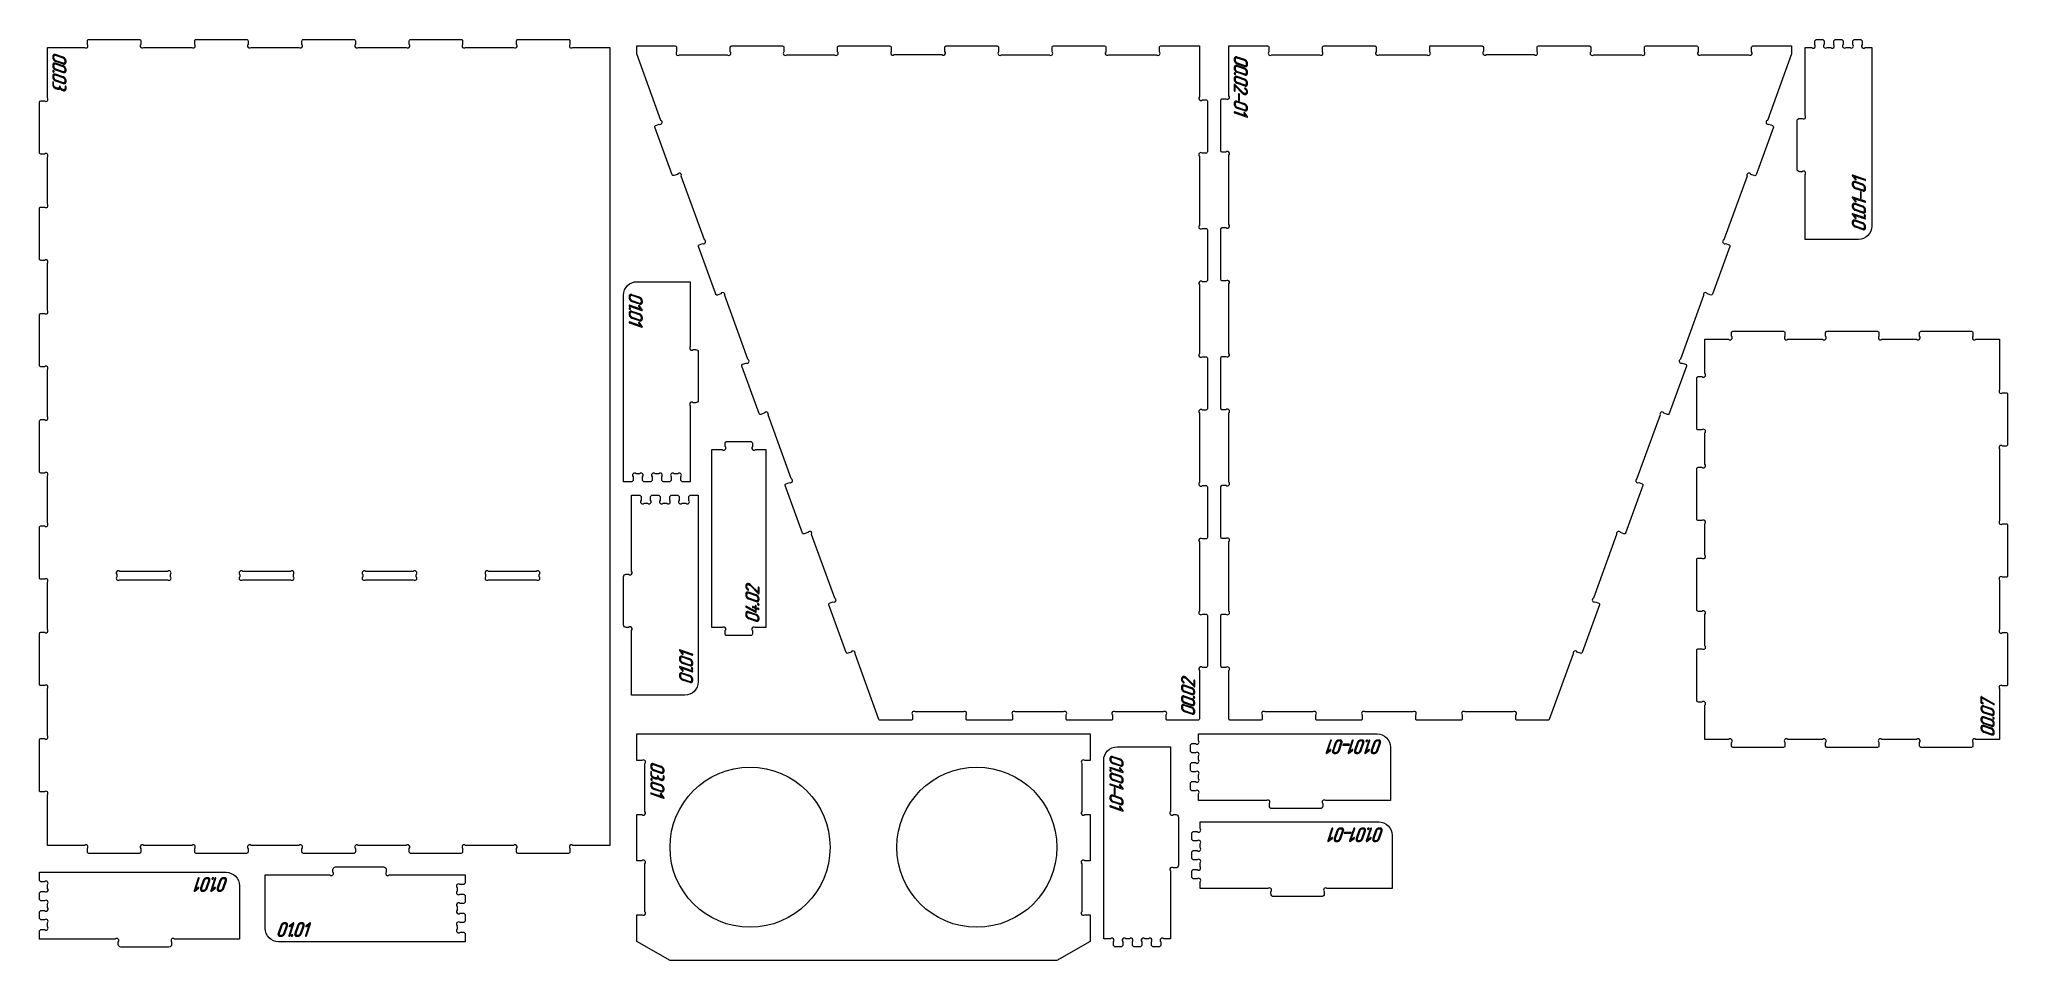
# Model space of a CAD drawing. Header units: millimetres. Extents: x 10 to 1486, y -701 to -10.
import ezdxf

# ---------------------------------------------------------------- set-up
doc = ezdxf.new("R2010")
doc.units = ezdxf.units.MM
doc.layers.add('cut', color=7, linetype='Continuous', lineweight=0)
doc.layers.add('mark', color=7, linetype='Continuous', lineweight=0)

msp = doc.modelspace()

# ---------------------------------------------------------------- linework, layer by layer
at = {"layer": 'cut'}
for points in [[(16.177663, -614.476466), (16.177663, -576.62161, 1), (13.932599, -574.376546), (11.177673, -574.376546, -0.4142135624), (10.177675, -573.376548), (10.177675, -535.376623, -0.4142133886), (11.177673, -534.376626), (13.932599, -534.376626, 1), (16.177663, -532.131562), (16.177663, -496.92177, 1), (13.932599, -494.676706), (11.177673, -494.676706, -0.4142135624), (10.177675, -493.676708), (10.177675, -455.676783, -0.4142133886), (11.177673, -454.676786), (13.932599, -454.676786, 1), (16.177663, -452.431722), (16.177663, -417.221929, 1), (13.932599, -414.976865), (11.177673, -414.976865, -0.4142135624), (10.177675, -413.976867), (10.177675, -375.976943, -0.4142135624), (11.177673, -374.976945), (13.932599, -374.976945, 1), (16.177663, -372.731881), (16.177663, -337.522088, 1), (13.932599, -335.277024), (11.177881, -335.277024, -0.4142135624), (10.177883, -334.277026), (10.177883, -296.277101, -0.4142133886), (11.177881, -295.277104), (13.932599, -295.277104, 1), (16.177663, -293.03204), (16.177663, -257.822248, 1), (13.932599, -255.577184), (11.177673, -255.577184, -0.4142135624), (10.177675, -254.577186), (10.177675, -216.577261, -0.4142133886), (11.177673, -215.577264), (13.932599, -215.577264, 1), (16.177663, -213.3322), (16.177663, -178.122407, 1), (13.932599, -175.877343), (11.177673, -175.877343, -0.4142135624), (10.177675, -174.877345), (10.177675, -136.877421, -0.4142135624), (11.177673, -135.877423), (13.932599, -135.877423, 1), (16.177663, -133.632359), (16.177663, -98.422567, 1), (13.932599, -96.177503), (11.177673, -96.177503, -0.4142135624), (10.177675, -95.177505), (10.177675, -57.17758, -0.4142133886), (11.177673, -56.177583), (13.932599, -56.177583, 1), (16.177663, -53.932519), (16.177663, -16.177663), (43.932539, -16.177663, 1), (46.177603, -13.932599), (46.177603, -11.177673, -0.4142135624), (47.177601, -10.177675), (85.177525, -10.177675, -0.4142135624), (86.177523, -11.177673), (86.177523, -13.932599, 1), (88.422587, -16.177663), (124.39226, -16.177663, 1), (126.637324, -13.932599), (126.637324, -11.177673, -0.4142135624), (127.637322, -10.177675), (165.637246, -10.177675, -0.4142135624), (166.637244, -11.177673), (166.637244, -13.932599, 1), (168.882308, -16.177663), (204.851981, -16.177663, 1), (207.097045, -13.932599), (207.097045, -11.177673, -0.4142135624), (208.097043, -10.177675), (246.096967, -10.177675, -0.4142135624), (247.096965, -11.177673), (247.096965, -13.932599, 1), (249.342029, -16.177663), (285.311703, -16.177663, 1), (287.556767, -13.932599), (287.556767, -11.177673, -0.4142135624), (288.556765, -10.177675), (326.556689, -10.177675, -0.4142135624), (327.556687, -11.177673), (327.556687, -13.932599, 1), (329.801751, -16.177663), (365.771424, -16.177663, 1), (368.016488, -13.932599), (368.016488, -11.177673, -0.4142135624), (369.016486, -10.177675), (407.01641, -10.177675, -0.4142135624), (408.016408, -11.177673), (408.016408, -13.932599, 1), (410.261472, -16.177663), (438.016348, -16.177663), (438.016348, -614.476466), (410.261472, -614.476466, 1), (408.016408, -616.72153), (408.016408, -619.476456, -0.4142135624), (407.01641, -620.476454), (369.016486, -620.476454, -0.4142135624), (368.016488, -619.476456), (368.016488, -616.72153, 1), (365.771424, -614.476466), (329.801751, -614.476466, 1), (327.556687, -616.72153), (327.556687, -619.476456, -0.4142135624), (326.556689, -620.476454), (288.556765, -620.476454, -0.4142135624), (287.556767, -619.476456), (287.556767, -616.72153, 1), (285.311703, -614.476466), (249.342029, -614.476466, 1), (247.096965, -616.72153), (247.096965, -619.476456, -0.4142135624), (246.096967, -620.476454), (208.097043, -620.476454, -0.4142135624), (207.097045, -619.476456), (207.097045, -616.72153, 1), (204.851981, -614.476466), (168.882308, -614.476466, 1), (166.637244, -616.72153), (166.637244, -619.476456, -0.4142135624), (165.637246, -620.476454), (127.637322, -620.476454, -0.4142135624), (126.637324, -619.476456), (126.637324, -616.72153, 1), (124.39226, -614.476466), (88.422587, -614.476466, 1), (86.177523, -616.72153), (86.177523, -619.476456, -0.4142135624), (85.177525, -620.476454), (47.177601, -620.476454, -0.4142135624), (46.177603, -619.476456), (46.177603, -616.72153, 1), (43.932539, -614.476466)], [(1334.137796, -160.177375), (1334.137796, -111.62254, 1), (1331.892732, -109.377476), (1330.137804, -109.377476, -0.4142135624), (1328.137808, -107.37748), (1328.137808, -71.377552, -0.4142135624), (1330.137804, -69.377556), (1331.892732, -69.377556, 1), (1334.137796, -67.132492), (1334.137796, -16.277662), (1339.142717, -16.277662, 1), (1341.387781, -14.032598), (1341.387781, -11.177673), (1342.387779, -10.177675), (1347.387769, -10.177675), (1348.387767, -11.177673), (1348.387767, -14.032598, 1), (1350.632831, -16.277662), (1353.392689, -16.277662, 1), (1355.637753, -14.032598), (1355.637753, -11.177673), (1356.637751, -10.177675), (1361.637741, -10.177675), (1362.637739, -11.177673), (1362.637739, -14.032598, 1), (1364.882803, -16.277662), (1367.64266, -16.277662, 1), (1369.887724, -14.032598), (1369.887724, -11.177673), (1370.887722, -10.177675), (1375.887712, -10.177675), (1376.88771, -11.177673), (1376.88771, -14.032598, 1), (1379.132774, -16.277662), (1384.137696, -16.277662), (1384.137696, -150.177395, -0.4142135624), (1374.137716, -160.177375)], [(458.10499, -15.076734), (487.004932, -15.076734, -0.4142135624), (488.00493, -16.076732), (488.00493, -19.481657, 1), (490.249994, -21.726721), (525.959786, -21.726721, 1), (528.20485, -19.481657), (528.20485, -16.076732, -0.4142135624), (529.204848, -15.076734), (567.464654, -15.076734, -0.4142135624), (568.464652, -16.076732), (568.464652, -19.481657, 1), (570.709716, -21.726721), (606.419507, -21.726721, 1), (608.664571, -19.481657), (608.664571, -16.076732, -0.4142135624), (609.664569, -15.076734), (647.924375, -15.076734, -0.4142135624), (648.924373, -16.076732), (648.924373, -19.331657, 1), (651.169437, -21.576721), (686.879228, -21.576721, 1), (689.124292, -19.331657), (689.124292, -16.076732, -0.4142135624), (690.12429, -15.076734), (728.384096, -15.076734, -0.4142135624), (729.384094, -16.076732), (729.384094, -19.481657, 1), (731.629158, -21.726721), (767.33895, -21.726721, 1), (769.584014, -19.481657), (769.584014, -16.076732, -0.4142135624), (770.584012, -15.076734), (808.843818, -15.076734, -0.4142135624), (809.843816, -16.076732), (809.843816, -19.481657, 1), (812.08888, -21.726721), (847.798671, -21.726721, 1), (850.043735, -19.481657), (850.043735, -16.076732, -0.4142135624), (851.043733, -15.076734), (879.943675, -15.076734), (879.943675, -53.231589, 1), (882.188739, -55.476653), (884.943665, -55.476653, -0.4142135624), (885.943663, -56.476651), (885.943663, -94.476575, -0.4142135624), (884.943665, -95.476573), (882.188739, -95.476573, 1), (879.943675, -97.721637), (879.943675, -149.631396, 1), (882.188739, -151.87646), (884.943665, -151.87646, -0.4142135624), (885.943663, -152.876458), (885.943663, -190.876382, -0.4142135624), (884.943665, -191.87638), (882.188739, -191.87638, 1), (879.943675, -194.121444), (879.943675, -245.831204, 1), (882.188739, -248.076268), (884.943665, -248.076268, -0.4142135624), (885.943663, -249.076266), (885.943663, -287.07619, -0.4142135624), (884.943665, -288.076188), (882.188739, -288.076188, 1), (879.943675, -290.321252), (879.943675, -342.431011, 1), (882.188739, -344.676075), (884.943665, -344.676075, -0.4142135624), (885.943663, -345.676073), (885.943663, -383.675997, -0.4142135624), (884.943665, -384.675995), (882.188739, -384.675995, 1), (879.943675, -386.921059), (879.943675, -438.830818, 1), (882.188739, -441.075882), (884.943665, -441.075882, -0.4142135624), (885.943663, -442.07588), (885.943663, -480.075804, -0.4142135624), (884.943665, -481.075802), (882.188739, -481.075802, 1), (879.943675, -483.320866), (879.943675, -519.675725, -0.4142135624), (878.943677, -520.675723), (856.043723, -520.675723, -0.4142135624), (855.043725, -519.675725), (855.043725, -516.670799, 1), (852.798661, -514.425735), (817.08887, -514.425735, 1), (814.843806, -516.670799), (814.843806, -519.675725, -0.4142135624), (813.843808, -520.675723), (781.043873, -520.675723, -0.4142135624), (780.043875, -519.675725), (780.043875, -516.670799, 1), (777.798811, -514.425735), (742.08902, -514.425735, 1), (739.843956, -516.670799), (739.843956, -519.675725, -0.4142135624), (738.843958, -520.675723), (706.044023, -520.675723, -0.4142135624), (705.044025, -519.675725), (705.044025, -516.670799, 1), (702.798961, -514.425735), (667.08917, -514.425735, 1), (664.844106, -516.670799), (664.844106, -519.675725, -0.4142135624), (663.844108, -520.675723), (640.644361, -520.675723, -0.3152987889), (639.704671, -520.017744), (621.806133, -470.841917, 1.0000000839), (618.928606, -469.500104), (616.339822, -470.442345, -0.4142135624), (615.058113, -469.844673), (602.061373, -434.136425, -0.4142135624), (602.659044, -432.854715), (605.247828, -431.912475, 1.0000000736), (606.589641, -429.034948), (589.219476, -381.310812, 1.0000000972), (586.341949, -379.968999), (583.753165, -380.91124, -0.4142135624), (582.471455, -380.313568), (569.474716, -344.60532, -0.4142135624), (570.072387, -343.32361), (572.661171, -342.38137, 1.0000000736), (574.002984, -339.503843), (556.632819, -291.779707, 1.0000000972), (553.755292, -290.437894), (551.166508, -291.380135, -0.4142137975), (549.884798, -290.782462), (536.888058, -255.074214, -0.414213363), (537.48573, -253.792505), (540.074513, -252.850264, 0.9999998064), (541.416326, -249.972737), (524.046162, -202.248602, 1.0000000396), (521.168635, -200.906789), (518.57985, -201.84903, -0.4142135624), (517.298141, -201.251358), (504.301401, -165.543109, -0.4142134244), (504.899072, -164.2614), (507.487856, -163.319159, 0.9999998918), (508.829669, -160.441632), (491.459504, -112.717497, 1.000000091), (488.581977, -111.375684), (485.993193, -112.317925, -0.4142135521), (484.711483, -111.720253), (471.714744, -76.012005, -0.4142135777), (472.312415, -74.730295), (474.901199, -73.788054, 0.9999998918), (476.243012, -70.910527), (458.10499, -21.076722)], [(902.121399, -15.076734), (931.021341, -15.076734, -0.4142135624), (932.021339, -16.076732), (932.021339, -19.481657, 1), (934.266403, -21.726721), (969.976195, -21.726721, 1), (972.221259, -19.481657), (972.221259, -16.076732, -0.4142135624), (973.221257, -15.076734), (1011.481062, -15.076734, -0.4142135624), (1012.48106, -16.076732), (1012.48106, -19.481657, 1), (1014.726124, -21.726721), (1050.435916, -21.726721, 1), (1052.68098, -19.481657), (1052.68098, -15.076734), (1091.940784, -15.076734, -0.4142135624), (1092.940782, -16.076732), (1092.940782, -19.331657, 1), (1095.185846, -21.576721), (1130.895637, -21.576721, 1), (1133.140701, -19.331657), (1133.140701, -16.076732, -0.4142135624), (1134.140699, -15.076734), (1172.400505, -15.076734, -0.4142135624), (1173.400503, -16.076732), (1173.400503, -19.481657, 1), (1175.645567, -21.726721), (1211.355359, -21.726721, 1), (1213.600423, -19.481657), (1213.600423, -16.076732, -0.4142135624), (1214.600421, -15.076734), (1252.860226, -15.076734, -0.4142135624), (1253.860224, -16.076732), (1253.860224, -19.481657, 1), (1256.105288, -21.726721), (1291.81508, -21.726721, 1), (1294.060144, -19.481657), (1294.060144, -16.076732, -0.4142135624), (1295.060142, -15.076734), (1323.960084, -15.076734), (1323.960084, -21.076722), (1305.822062, -70.910527, 0.9999999942), (1307.163875, -73.788054), (1309.752658, -74.730294, -0.4142135317), (1310.35033, -76.012005), (1297.353591, -111.720253, -0.4142136646), (1296.071881, -112.317924), (1293.483097, -111.375684, 0.9999999202), (1290.60557, -112.717497), (1273.235405, -160.441632, 0.9999999942), (1274.577218, -163.319159), (1277.166001, -164.261399, -0.4142135624), (1277.763673, -165.54311), (1264.766934, -201.251359, -0.4142134704), (1263.485223, -201.849029), (1260.89644, -200.906789, 0.9999999886), (1258.018913, -202.248602), (1240.648748, -249.972737, 0.9999999942), (1241.990561, -252.850264), (1244.579344, -253.792504, -0.4142135624), (1245.177016, -255.074215), (1232.180276, -290.782464, -0.4142134704), (1230.898566, -291.380134), (1228.309782, -290.437894, 0.9999999264), (1225.432255, -291.779707), (1208.06209, -339.503843, 1.0000000564), (1209.403903, -342.38137), (1211.992687, -343.32361, -0.4142135624), (1212.590358, -344.60532), (1199.593619, -380.313568, -0.4142135624), (1198.311909, -380.911239), (1195.723125, -379.968999, 0.9999999264), (1192.845598, -381.310812), (1175.475433, -429.034948, 0.999999988), (1176.817246, -431.912475), (1179.406029, -432.854715, -0.4142135624), (1180.003701, -434.136425), (1167.006962, -469.844673, -0.4142136595), (1165.725251, -470.442345), (1163.136468, -469.500105, 1.0000001852), (1160.258941, -470.841917), (1142.360404, -520.017744, -0.3152987889), (1141.420713, -520.675723), (1118.220967, -520.675723, -0.4142135624), (1117.220969, -519.675725), (1117.220969, -516.670799, 1), (1114.975905, -514.425735), (1079.266113, -514.425735, 1), (1077.021049, -516.670799), (1077.021049, -519.675725, -0.4142135624), (1076.021051, -520.675723), (1043.221117, -520.675723, -0.4142135624), (1042.221119, -519.675725), (1042.221119, -516.670799, 1), (1039.976055, -514.425735), (1004.266263, -514.425735, 1), (1002.021199, -516.670799), (1002.021199, -519.675725, -0.4142135624), (1001.021201, -520.675723), (968.221267, -520.675723, -0.4142135624), (967.221269, -519.675725), (967.221269, -516.670799, 1), (964.976205, -514.425735), (929.266413, -514.425735, 1), (927.021349, -516.670799), (927.021349, -519.675725, -0.4142135624), (926.021351, -520.675723), (903.121397, -520.675723, -0.4142135624), (902.121399, -519.675725), (902.121399, -483.320866, 1), (899.876335, -481.075802), (897.121409, -481.075802, -0.4142135624), (896.121411, -480.075804), (896.121411, -442.07588, -0.4142136493), (897.121409, -441.075882), (899.876335, -441.075882, 1), (902.121399, -438.830818), (902.121399, -386.721059, 1), (899.876335, -384.475995), (897.121409, -384.475995, -0.4142135624), (896.121411, -383.475997), (896.121411, -345.476073, -0.4142135624), (897.121409, -344.476075), (899.876335, -344.476075, 1), (902.121399, -342.231011), (902.121399, -290.121252, 1), (899.876335, -287.876188), (897.121409, -287.876188, -0.4142135624), (896.121411, -286.87619), (896.121411, -248.876266, -0.4142135624), (897.121409, -247.876268), (899.876335, -247.876268, 1), (902.121399, -245.631204), (902.121399, -193.521445, 1), (899.876335, -191.276381), (897.121409, -191.276381, -0.4142135624), (896.121411, -190.276383), (896.121411, -152.276459, -0.4142135624), (897.121409, -151.276461), (899.876335, -151.276461, 1), (902.121399, -149.031397), (902.121399, -96.921639, 1), (899.876335, -94.676575), (897.121409, -94.676575, -0.4142135573), (896.121411, -93.676577), (896.121411, -55.676653, -0.414213593), (897.121409, -54.676655), (899.876335, -54.676655, 1), (902.121399, -52.431591)], [(498.193939, -191.880737), (498.193939, -240.435571, 1), (500.439003, -242.680635), (502.193931, -242.680635, -0.4142135624), (504.193927, -244.680631), (504.193927, -280.680559, -0.4142135624), (502.193931, -282.680555), (500.439003, -282.680555, 1), (498.193939, -284.925619), (498.193939, -341.880437), (492.093951, -341.880437), (491.093953, -340.880439), (491.093953, -338.025513, 1), (488.848889, -335.780449), (486.139032, -335.780449, 1), (483.893968, -338.025513), (483.893968, -340.880439), (482.89397, -341.880437), (477.79398, -341.880437), (476.793982, -340.880439), (476.793982, -338.025513, 1), (474.548918, -335.780449), (471.83906, -335.780449, 1), (469.593996, -338.025513), (469.593996, -340.880439), (468.593998, -341.880437), (463.494009, -341.880437), (462.494011, -340.880439), (462.494011, -338.025513, 1), (460.248947, -335.780449), (457.539089, -335.780449, 1), (455.294025, -338.025513), (455.294025, -340.880439), (454.294027, -341.880437), (448.194039, -341.880437), (448.194039, -201.880717, -0.4142135624), (458.194019, -191.880737)], [(1479.999517, -534.999456), (1462.244621, -534.999456, 1), (1459.999557, -537.24452), (1459.999557, -539.999446, -0.4142135624), (1458.999559, -540.999444), (1420.999635, -540.999444, -0.4142135624), (1419.999637, -539.999446), (1419.999637, -537.24452, 1), (1417.754573, -534.999456), (1391.744762, -534.999456, 1), (1389.499698, -537.24452), (1389.499698, -539.999446, -0.4142135624), (1388.4997, -540.999444), (1350.499776, -540.999444, -0.4142135624), (1349.499778, -539.999446), (1349.499778, -537.24452, 1), (1347.254714, -534.999456), (1321.244903, -534.999456, 1), (1318.999839, -537.24452), (1318.999839, -539.999446, -0.4142135624), (1317.999841, -540.999444), (1279.999917, -540.999444, -0.4142135624), (1278.999919, -539.999446), (1278.999919, -537.24452, 1), (1276.754855, -534.999456), (1258.999959, -534.999456), (1258.999959, -509.244576, 1), (1256.754895, -506.999512), (1253.999969, -506.999512, -0.4142135624), (1252.999971, -505.999514), (1252.999971, -467.99959, -0.4142135624), (1253.999969, -466.999592), (1256.754895, -466.999592, 1), (1258.999959, -464.754528), (1258.999959, -441.244712, 1), (1256.754895, -438.999648), (1253.999969, -438.999648, -0.4142135624), (1252.999971, -437.99965), (1252.999971, -399.999726, -0.4142135624), (1253.999969, -398.999728), (1256.754895, -398.999728, 1), (1258.999959, -396.754664), (1258.999959, -373.244848, 1), (1256.754895, -370.999784), (1253.999969, -370.999784, -0.4142135624), (1252.999971, -369.999786), (1252.999971, -331.999862, -0.4142135624), (1253.999969, -330.999864), (1256.754895, -330.999864, 1), (1258.999959, -328.7548), (1258.999959, -305.244984, 1), (1256.754895, -302.99992), (1253.999969, -302.99992, -0.4142135624), (1252.999971, -301.999922), (1252.999971, -263.999998, -0.4142135624), (1253.999969, -263), (1256.754895, -263, 1), (1258.999959, -260.754936), (1258.999959, -235.000056), (1276.754855, -235.000056, 1), (1278.999919, -232.754992), (1278.999919, -230.000066, -0.4142135624), (1279.999917, -229.000068), (1317.999841, -229.000068, -0.4142135624), (1318.999839, -230.000066), (1318.999839, -232.754992, 1), (1321.244903, -235.000056), (1347.254714, -235.000056, 1), (1349.499778, -232.754992), (1349.499778, -230.000066, -0.4142135624), (1350.499776, -229.000068), (1388.4997, -229.000068, -0.4142135624), (1389.499698, -230.000066), (1389.499698, -232.754992, 1), (1391.744762, -235.000056), (1417.754573, -235.000056, 1), (1419.999637, -232.754992), (1419.999637, -230.000066, -0.4142135624), (1420.999635, -229.000068), (1458.999559, -229.000068, -0.4142135624), (1459.999557, -230.000066), (1459.999557, -232.754992, 1), (1462.244621, -235.000056), (1479.999517, -235.000056), (1479.999517, -272.854912, 1), (1482.244581, -275.099976), (1484.999507, -275.099976, -0.4142135624), (1485.999505, -276.099974), (1485.999505, -314.099898, -0.4142135624), (1484.999507, -315.099896), (1482.244581, -315.099896, 1), (1479.999517, -317.34496), (1479.999517, -371.123771, 1), (1482.244581, -373.368835), (1484.999507, -373.368835, -0.4142135624), (1485.999505, -374.368833), (1485.999505, -412.368757, -0.4142135624), (1484.999507, -413.368755), (1482.244581, -413.368755, 1), (1479.999517, -415.613819), (1479.999517, -452.654552, 1), (1482.244581, -454.899616), (1484.999507, -454.899616, -0.4142135624), (1485.999505, -455.899614), (1485.999505, -493.899538, -0.4142135624), (1484.999507, -494.899536), (1482.244581, -494.899536, 1), (1479.999517, -497.1446)], [(554.871649, -451.20847), (547.016734, -451.20847, 1), (544.77167, -453.453534), (544.77167, -456.20846, -0.4142135624), (543.771672, -457.208458), (525.471708, -457.208458, -0.4142135624), (524.47171, -456.20846), (524.47171, -453.453534, 1), (522.226646, -451.20847), (514.37173, -451.20847), (514.37173, -317.708737), (522.226646, -317.708737, 1), (524.47171, -315.463673), (524.47171, -312.708747, -0.4142135624), (525.471708, -311.708749), (543.771672, -311.708749, -0.4142135624), (544.77167, -312.708747), (544.77167, -315.463673, 1), (547.016734, -317.708737), (554.871649, -317.708737)], [(454.194117, -501.897899), (454.194117, -453.343065, 1), (451.949053, -451.098001), (450.194125, -451.098001, -0.4142135624), (448.194129, -449.098005), (448.194129, -413.098077, -0.4142135624), (450.194125, -411.098081), (451.949053, -411.098081, 1), (454.194117, -408.853017), (454.194117, -351.898199), (460.294104, -351.898199), (461.294102, -352.898197), (461.294102, -355.753123, 1), (463.539166, -357.998187), (466.249024, -357.998187, 1), (468.494088, -355.753123), (468.494088, -352.898197), (469.494086, -351.898199), (474.594076, -351.898199), (475.594074, -352.898197), (475.594074, -355.753123, 1), (477.839138, -357.998187), (480.548995, -357.998187, 1), (482.794059, -355.753123), (482.794059, -352.898197), (483.794057, -351.898199), (488.894047, -351.898199), (489.894045, -352.898197), (489.894045, -355.753123, 1), (492.139109, -357.998187), (494.848967, -357.998187, 1), (497.094031, -355.753123), (497.094031, -352.898197), (498.094029, -351.898199), (504.194017, -351.898199), (504.194017, -491.897919, -0.4142135624), (494.194037, -501.897899)], [(70.504037, -409.076877, 1), (68.258973, -411.321941), (68.258973, -413.0318, 1), (70.504037, -415.276864), (106.213829, -415.276864, 1), (108.458893, -413.0318), (108.458893, -411.321941, 1), (106.213829, -409.076877)], [(162.685267, -409.076877, 1), (160.440203, -411.321941), (160.440203, -413.0318, 1), (162.685267, -415.276864), (198.395059, -415.276864, 1), (200.640123, -413.0318), (200.640123, -411.321941, 1), (198.395059, -409.076877)], [(254.866497, -409.076877, 1), (252.621433, -411.321941), (252.621433, -413.0318, 1), (254.866497, -415.276864), (290.576289, -415.276864, 1), (292.821353, -413.0318), (292.821353, -411.321941, 1), (290.576289, -409.076877)], [(347.047728, -409.076877, 1), (344.802664, -411.321941), (344.802664, -413.0318, 1), (347.047728, -415.276864), (382.757519, -415.276864, 1), (385.002583, -413.0318), (385.002583, -411.321941, 1), (382.757519, -409.076877)], [(458.060912, -530.853524), (798.060232, -530.853524), (798.060232, -550.853484), (794.105309, -550.853484, 1), (791.860245, -553.098548), (791.860245, -589.108339, 1), (794.105309, -591.353403), (798.060232, -591.353403), (798.060232, -625.919577), (794.105309, -625.919577, 1), (791.860245, -628.164641), (791.860245, -664.174432, 1), (794.105309, -666.419496), (798.060232, -666.419496), (798.060232, -686.419456), (773.060282, -700.853184), (483.060862, -700.853184), (458.060912, -686.419456), (458.060912, -666.419496), (462.015836, -666.419496, 1), (464.2609, -664.174432), (464.2609, -628.164641, 1), (462.015836, -625.919577), (458.060912, -625.919577), (458.060912, -591.353403), (462.015836, -591.353403, 1), (464.2609, -589.108339), (464.2609, -553.098548, 1), (462.015836, -550.853484), (458.060912, -550.853484)], [(1023.227964, -580.853356), (974.67313, -580.853356, 1), (972.428066, -583.09842), (972.428066, -584.853348, -0.4142135624), (970.42807, -586.853344), (934.428142, -586.853344, -0.4142135624), (932.428146, -584.853348), (932.428146, -583.09842, 1), (930.183082, -580.853356), (879.328252, -580.853356), (879.328252, -575.848435, 1), (877.083188, -573.603371), (874.228262, -573.603371), (873.228264, -572.603373), (873.228264, -567.603383), (874.228262, -566.603385), (877.083188, -566.603385, 1), (879.328252, -564.358321), (879.328252, -561.598463, 1), (877.083188, -559.353399), (874.228262, -559.353399), (873.228264, -558.353401), (873.228264, -553.353411), (874.228262, -552.353413), (877.083188, -552.353413, 1), (879.328252, -550.108349), (879.328252, -547.348492, 1), (877.083188, -545.103428), (874.228262, -545.103428), (873.228264, -544.10343), (873.228264, -539.10344), (874.228262, -538.103442), (877.083188, -538.103442, 1), (879.328252, -535.858378), (879.328252, -530.853456), (1013.227984, -530.853456, -0.4142135624), (1023.227964, -540.853436)], [(858.237804, -540.532663), (858.237804, -589.087497, 1), (860.482868, -591.332561), (862.237796, -591.332561, -0.4142135624), (864.237792, -593.332557), (864.237792, -629.332485, -0.4142135624), (862.237796, -631.332481), (860.482868, -631.332481, 1), (858.237804, -633.577545), (858.237804, -684.432375), (853.232883, -684.432375, 1), (850.987819, -686.677439), (850.987819, -689.532365), (849.987821, -690.532363), (844.987831, -690.532363), (843.987833, -689.532365), (843.987833, -686.677439, 1), (841.742769, -684.432375), (838.982911, -684.432375, 1), (836.737847, -686.677439), (836.737847, -689.532365), (835.737849, -690.532363), (830.737859, -690.532363), (829.737861, -689.532365), (829.737861, -686.677439, 1), (827.492797, -684.432375), (824.73294, -684.432375, 1), (822.487876, -686.677439), (822.487876, -689.532365), (821.487878, -690.532363), (816.487888, -690.532363), (815.48789, -689.532365), (815.48789, -686.677439, 1), (813.242826, -684.432375), (808.237904, -684.432375), (808.237904, -550.532643, -0.4142135624), (818.237884, -540.532663)], [(1024.415206, -646.853216), (975.860371, -646.853216, 1), (973.615307, -649.09828), (973.615307, -650.853208, -0.4142135624), (971.615311, -652.853204), (935.615383, -652.853204, -0.4142135624), (933.615387, -650.853208), (933.615387, -649.09828, 1), (931.370323, -646.853216), (880.515494, -646.853216), (880.515494, -641.848294, 1), (878.27043, -639.60323), (875.415504, -639.60323), (874.415506, -638.603232), (874.415506, -633.603242), (875.415504, -632.603244), (878.27043, -632.603244, 1), (880.515494, -630.35818), (880.515494, -627.598323, 1), (878.27043, -625.353259), (875.415504, -625.353259), (874.415506, -624.353261), (874.415506, -619.353271), (875.415504, -618.353273), (878.27043, -618.353273, 1), (880.515494, -616.108209), (880.515494, -613.348351, 1), (878.27043, -611.103287), (875.415504, -611.103287), (874.415506, -610.103289), (874.415506, -605.103299), (875.415504, -604.103301), (878.27043, -604.103301, 1), (880.515494, -601.858237), (880.515494, -596.853316), (1014.415226, -596.853316, -0.4142135624), (1024.415206, -606.853296)], [(179.514793, -636.654235), (228.069628, -636.654235, 1), (230.314692, -634.409171), (230.314692, -632.654243, -0.4142135624), (232.314688, -630.654247), (268.314616, -630.654247, -0.4142135624), (270.314612, -632.654243), (270.314612, -634.409171, 1), (272.559676, -636.654235), (329.514493, -636.654235), (329.514493, -642.754223), (328.514495, -643.754221), (325.659569, -643.754221, 1), (323.414505, -645.999285), (323.414505, -648.709142, 1), (325.659569, -650.954206), (328.514495, -650.954206), (329.514493, -651.954204), (329.514493, -657.054194), (328.514495, -658.054192), (325.659569, -658.054192, 1), (323.414505, -660.299256), (323.414505, -663.009114, 1), (325.659569, -665.254178), (328.514495, -665.254178), (329.514493, -666.254176), (329.514493, -671.354165), (328.514495, -672.354163), (325.659569, -672.354163, 1), (323.414505, -674.599227), (323.414505, -677.309085, 1), (325.659569, -679.554149), (328.514495, -679.554149), (329.514493, -680.554147), (329.514493, -686.654135), (189.514773, -686.654135, -0.4142135624), (179.514793, -676.654155)], [(160.177375, -684.651017), (111.62254, -684.651017, 1), (109.377476, -686.896081), (109.377476, -688.651009, -0.4142135624), (107.37748, -690.651005), (71.377552, -690.651005, -0.4142135624), (69.377556, -688.651009), (69.377556, -686.896081, 1), (67.132492, -684.651017), (10.177675, -684.651017), (10.177675, -678.551029), (11.177673, -677.551031), (14.032598, -677.551031, 1), (16.277662, -675.305967), (16.277662, -672.59611, 1), (14.032598, -670.351046), (11.177673, -670.351046), (10.177675, -669.351048), (10.177675, -664.251058), (11.177673, -663.25106), (14.032598, -663.25106, 1), (16.277662, -661.005996), (16.277662, -658.296138, 1), (14.032598, -656.051074), (11.177673, -656.051074), (10.177675, -655.051076), (10.177675, -649.951087), (11.177673, -648.951089), (14.032598, -648.951089, 1), (16.277662, -646.706025), (16.277662, -643.996167, 1), (14.032598, -641.751103), (11.177673, -641.751103), (10.177675, -640.751105), (10.177675, -634.651117), (150.177395, -634.651117, -0.4142135624), (160.177375, -644.651097)]]:
    msp.add_lwpolyline(points, format="xyb", close=True, dxfattribs=at)
for centre in [(543.060742, -615.853354), (713.060402, -615.853354)]:
    msp.add_circle(centre, 59.99988, dxfattribs=at)
at = {"layer": 'mark'}
for p, q in [((1466.00094, -503.125776), (1465.999545, -503.165368)), ((1465.999545, -503.165368), (1465.999545, -507.458217)), ((1465.999545, -507.458217), (1466.00094, -507.501938)), ((1466.005125, -503.089141), (1466.00094, -503.125776)), ((1466.00094, -507.501938), (1466.005125, -507.543818)), ((1466.012101, -503.055463), (1466.005125, -503.089141)), ((1466.005125, -507.543818), (1466.012101, -507.583854)), ((1466.021866, -503.024743), (1466.012101, -503.055463)), ((1466.012101, -507.583854), (1466.021866, -507.622049)), ((1466.034422, -502.996981), (1466.021866, -503.024743)), ((1466.021866, -507.622049), (1466.034422, -507.658401)), ((1466.049768, -502.972177), (1466.034422, -502.996981)), ((1466.034422, -507.658401), (1466.049768, -507.692911)), ((1466.067904, -502.95033), (1466.049768, -502.972177)), ((1466.049768, -507.692911), (1466.067904, -507.725578)), ((1466.088831, -502.93144), (1466.067904, -502.95033)), ((1466.067904, -507.725578), (1466.088831, -507.756403)), ((1466.112101, -502.915913), (1466.088831, -502.93144)), ((1466.088831, -507.756403), (1466.112547, -507.785385)), ((1466.137268, -502.904152), (1466.112101, -502.915913)), ((1466.112547, -507.785385), (1466.139054, -507.812525)), ((1466.164333, -502.896158), (1466.137268, -502.904152)), ((1466.139054, -507.812525), (1466.16835, -507.837823)), ((1466.193295, -502.891931), (1466.164333, -502.896158)), ((1466.16835, -507.837823), (1466.200437, -507.861278)), ((1466.224154, -502.891471), (1466.193295, -502.891931)), ((1466.200437, -507.861278), (1466.235315, -507.882891)), ((1466.256911, -502.894777), (1466.224154, -502.891471)), ((1466.235315, -507.882891), (1466.272982, -507.902662)), ((1466.291565, -502.90185), (1466.256911, -502.894777)), ((1466.272982, -507.902662), (1466.313439, -507.92059)), ((1466.328116, -502.91269), (1466.291565, -502.90185)), ((1466.313439, -507.92059), (1466.356687, -507.936676)), ((1466.435258, -502.963471), (1466.328116, -502.91269)), ((1466.356687, -507.936676), (1467.420971, -508.298394)), ((1475.720954, -508.269153), (1466.435258, -502.963471)), ((1466.713829, -507.34382), (1466.713829, -503.858112)), ((1466.713829, -503.858112), (1475.563812, -508.915691)), ((1467.420971, -507.584109), (1466.713829, -507.34382)), ((1467.462712, -507.599858), (1467.420971, -507.584109)), ((1467.420971, -508.298394), (1467.465837, -508.31198)), ((1467.502221, -507.617975), (1467.462712, -507.599858)), ((1467.465837, -508.31198), (1467.507578, -508.321155)), ((1467.539497, -507.63846), (1467.502221, -507.617975)), ((1467.507578, -508.321155), (1467.546194, -508.325917)), ((1467.574542, -507.661313), (1467.539497, -507.63846)), ((1467.546194, -508.325917), (1467.581685, -508.326268)), ((1467.607354, -507.686535), (1467.574542, -507.661313)), ((1467.581685, -508.326268), (1467.614051, -508.322206)), ((1467.637935, -507.714124), (1467.607354, -507.686535)), ((1467.614051, -508.322206), (1467.643292, -508.313733)), ((1467.666283, -507.744082), (1467.637935, -507.714124)), ((1467.643292, -508.313733), (1467.669408, -508.300847)), ((1467.692399, -507.776408), (1467.666283, -507.744082)), ((1467.669408, -508.300847), (1467.692399, -508.28355)), ((1467.712488, -507.809128), (1467.692399, -507.776408)), ((1467.692399, -508.28355), (1467.712488, -508.245846)), ((1467.729899, -507.842724), (1467.712488, -507.809128)), ((1467.712488, -508.245846), (1467.729899, -508.211026)), ((1467.744631, -507.877195), (1467.729899, -507.842724)), ((1467.729899, -508.211026), (1467.744631, -508.179091)), ((1467.756684, -507.912541), (1467.744631, -507.877195)), ((1467.744631, -508.179091), (1467.756684, -508.15004)), ((1467.766059, -507.948762), (1467.756684, -507.912541)), ((1467.756684, -508.15004), (1467.766059, -508.123874)), ((1467.772756, -507.98586), (1467.766059, -507.948762)), ((1467.766059, -508.123874), (1467.772756, -508.100591)), ((1467.776774, -508.023832), (1467.772756, -507.98586)), ((1467.772756, -508.100591), (1467.776774, -508.080193)), ((1467.778113, -508.06268), (1467.776774, -508.023832)), ((1467.776774, -508.080193), (1467.778113, -508.06268)), ((1475.563812, -508.915691), (1475.656669, -508.961562)), ((1475.656669, -508.961562), (1475.696624, -508.973349)), ((1475.696624, -508.973349), (1475.734347, -508.980807)), ((1475.734347, -508.980807), (1475.769838, -508.983937)), ((1475.752651, -508.293302), (1475.735128, -508.279096)), ((1475.773521, -508.311769), (1475.752651, -508.293302)), ((1475.769838, -508.983937), (1475.803097, -508.982739)), ((1475.79774, -508.334499), (1475.773521, -508.311769)), ((1475.825307, -508.36149), (1475.79774, -508.334499)), ((1475.803097, -508.982739), (1475.834124, -508.977213)), ((1475.856222, -508.392743), (1475.825307, -508.36149)), ((1475.834124, -508.977213), (1475.862918, -508.967359)), ((1475.890485, -508.428259), (1475.856222, -508.392743)), ((1475.862918, -508.967359), (1475.889481, -508.953176)), ((1475.889481, -508.953176), (1475.913811, -508.934665)), ((1475.928097, -508.468036), (1475.890485, -508.428259)), ((1475.913811, -508.934665), (1475.9339, -508.909349)), ((1475.999525, -508.706652), (1475.928097, -508.468036)), ((1475.9339, -508.909349), (1475.951311, -508.883123)), ((1475.951311, -508.883123), (1475.966043, -508.855987)), ((1475.966043, -508.855987), (1475.978096, -508.827941)), ((1475.978096, -508.827941), (1475.987471, -508.798984)), ((1475.987471, -508.798984), (1475.994168, -508.769117)), ((1475.994168, -508.769117), (1475.998186, -508.738339)), ((1475.998186, -508.738339), (1475.999525, -508.706652))]:
    msp.add_line(p, q, dxfattribs=at)
for points in [[(22.320507, -26.627307), (28.034782, -28.569267), (28.145342, -28.604361), (28.25381, -28.633776), (28.360186, -28.657514), (28.464468, -28.675573), (28.566658, -28.687954), (28.666756, -28.694658), (28.764761, -28.695683), (28.860673, -28.69103), (28.954493, -28.6807), (29.046219, -28.664691), (29.135854, -28.643005), (29.223395, -28.61564), (29.308845, -28.582597), (29.392201, -28.543877), (29.473465, -28.499478), (29.552636, -28.449401), (29.628319, -28.394708), (29.69912, -28.336457), (29.765038, -28.27465), (29.826073, -28.209286), (29.882225, -28.140366), (29.933494, -28.067889), (29.979881, -27.991855), (30.021385, -27.912265), (30.058006, -27.829119), (30.089744, -27.742415), (30.1166, -27.652155), (30.138572, -27.558339), (30.155662, -27.460966), (30.167869, -27.360036), (30.175193, -27.25555), (30.177635, -27.147507), (30.177635, -26.433222), (30.175123, -26.320957), (30.16759, -26.209162), (30.155034, -26.097836), (30.137456, -25.98698), (30.114856, -25.876593), (30.087233, -25.766675), (30.054588, -25.657228), (30.016921, -25.548249), (29.974231, -25.439741), (29.926519, -25.331701), (29.873785, -25.224132), (29.816028, -25.117032), (29.753249, -25.010401), (29.685448, -24.90424), (29.612625, -24.798548), (29.534779, -24.693326), (29.453585, -24.590482), (29.370717, -24.491924), (29.286174, -24.397652), (29.199958, -24.307665), (29.112068, -24.221965), (29.022503, -24.14055), (28.931264, -24.063422), (28.838352, -23.990579), (28.743765, -23.922023), (28.647504, -23.857752), (28.549569, -23.797768), (28.44996, -23.742069), (28.348676, -23.690657), (28.245719, -23.64353), (28.141087, -23.600689), (28.034782, -23.562134), (22.320507, -21.620174), (22.209096, -21.584899), (22.099861, -21.555525), (21.992802, -21.532051), (21.887919, -21.514479), (21.785213, -21.502807), (21.684683, -21.497036), (21.586329, -21.497166), (21.490152, -21.503196), (21.396151, -21.515127), (21.304326, -21.532959), (21.214678, -21.556692), (21.127206, -21.586326), (21.041911, -21.62186), (20.958791, -21.663295), (20.877849, -21.710631), (20.799082, -21.763868), (20.723831, -21.821508), (20.653435, -21.882054), (20.587894, -21.945505), (20.527207, -22.011862), (20.471376, -22.081125), (20.4204, -22.153293), (20.374278, -22.228367), (20.333011, -22.306347), (20.2966, -22.387233), (20.265043, -22.471024), (20.238341, -22.557721), (20.216494, -22.647324), (20.199502, -22.739832), (20.187364, -22.835246), (20.180082, -22.933566), (20.177655, -23.034792), (20.177655, -23.749076), (20.180124, -23.86049), (20.187532, -23.971517), (20.199878, -24.082159), (20.217163, -24.192414), (20.239387, -24.302282), (20.26655, -24.411765), (20.29865, -24.520861), (20.33569, -24.629571), (20.377668, -24.737895), (20.424585, -24.845832), (20.47644, -24.953383), (20.533234, -25.060548), (20.594967, -25.167327), (20.661638, -25.273719), (20.733248, -25.379725), (20.809796, -25.485345), (20.889777, -25.588643), (20.971682, -25.687685), (21.055513, -25.78247), (21.141269, -25.872998), (21.22895, -25.959269), (21.318556, -26.041283), (21.410088, -26.119041), (21.503545, -26.192542), (21.598927, -26.261786), (21.696234, -26.326774), (21.795467, -26.387505), (21.896624, -26.443979), (21.999707, -26.496196), (22.104716, -26.544156), (22.211649, -26.58786)], [(22.320507, -33.055865), (28.034782, -34.997826), (28.145342, -35.032919), (28.25381, -35.062335), (28.360186, -35.086072), (28.464468, -35.104131), (28.566658, -35.116513), (28.666756, -35.123216), (28.764761, -35.124242), (28.860673, -35.119589), (28.954493, -35.109258), (29.046219, -35.09325), (29.135854, -35.071563), (29.223395, -35.044199), (29.308845, -35.011156), (29.392201, -34.972435), (29.473465, -34.928037), (29.552636, -34.87796), (29.628319, -34.823266), (29.69912, -34.765016), (29.765038, -34.703208), (29.826073, -34.637845), (29.882225, -34.568924), (29.933494, -34.496447), (29.979881, -34.420414), (30.021385, -34.340824), (30.058006, -34.257677), (30.089744, -34.170974), (30.1166, -34.080714), (30.138572, -33.986897), (30.155662, -33.889524), (30.167869, -33.788595), (30.175193, -33.684108), (30.177635, -33.576065), (30.177635, -32.861781), (30.175123, -32.749516), (30.16759, -32.637721), (30.155034, -32.526395), (30.137456, -32.415538), (30.114856, -32.305151), (30.087233, -32.195234), (30.054588, -32.085786), (30.016921, -31.976808), (29.974231, -31.868299), (29.926519, -31.76026), (29.873785, -31.65269), (29.816028, -31.54559), (29.753249, -31.43896), (29.685448, -31.332799), (29.612625, -31.227107), (29.534779, -31.121885), (29.453585, -31.019041), (29.370717, -30.920482), (29.286174, -30.82621), (29.199958, -30.736224), (29.112068, -30.650523), (29.022503, -30.569109), (28.931264, -30.491981), (28.838352, -30.419138), (28.743765, -30.350582), (28.647504, -30.286311), (28.549569, -30.226326), (28.44996, -30.170628), (28.348676, -30.119215), (28.245719, -30.072088), (28.141087, -30.029248), (28.034782, -29.990693), (22.320507, -28.048733), (22.209096, -28.013458), (22.099861, -27.984083), (21.992802, -27.96061), (21.887919, -27.943037), (21.785213, -27.931366), (21.684683, -27.925594), (21.586329, -27.925724), (21.490152, -27.931755), (21.396151, -27.943686), (21.304326, -27.961518), (21.214678, -27.985251), (21.127206, -28.014884), (21.041911, -28.050419), (20.958791, -28.091854), (20.877849, -28.13919), (20.799082, -28.192427), (20.723831, -28.250067), (20.653435, -28.310612), (20.587894, -28.374064), (20.527207, -28.440421), (20.471376, -28.509683), (20.4204, -28.581852), (20.374278, -28.656926), (20.333011, -28.734906), (20.2966, -28.815792), (20.265043, -28.899583), (20.238341, -28.98628), (20.216494, -29.075883), (20.199502, -29.168391), (20.187364, -29.263805), (20.180082, -29.362125), (20.177655, -29.46335), (20.177655, -30.177635), (20.180124, -30.289048), (20.187532, -30.400076), (20.199878, -30.510717), (20.217163, -30.620972), (20.239387, -30.730841), (20.26655, -30.840323), (20.29865, -30.94942), (20.33569, -31.05813), (20.377668, -31.166453), (20.424585, -31.274391), (20.47644, -31.381942), (20.533234, -31.489107), (20.594967, -31.595885), (20.661638, -31.702278), (20.733248, -31.808284), (20.809796, -31.913903), (20.889777, -32.017202), (20.971682, -32.116243), (21.055513, -32.211028), (21.141269, -32.301556), (21.22895, -32.387827), (21.318556, -32.469842), (21.410088, -32.5476), (21.503545, -32.621101), (21.598927, -32.690345), (21.696234, -32.755332), (21.795467, -32.816063), (21.896624, -32.872537), (21.999707, -32.924754), (22.104716, -32.972715), (22.211649, -33.016419)], [(22.320507, -25.913023), (28.034782, -27.854983), (28.107354, -27.878007), (28.178643, -27.897301), (28.248649, -27.912866), (28.31737, -27.924702), (28.384809, -27.932809), (28.450964, -27.937187), (28.515835, -27.937835), (28.579424, -27.934754), (28.641728, -27.927944), (28.702749, -27.917404), (28.762487, -27.903136), (28.820941, -27.885138), (28.878112, -27.863411), (28.933999, -27.837954), (28.988602, -27.808769), (29.041923, -27.775854), (29.092955, -27.739845), (29.140695, -27.701379), (29.185142, -27.660454), (29.226297, -27.617072), (29.26416, -27.571232), (29.29873, -27.522933), (29.330008, -27.472177), (29.357993, -27.418963), (29.382686, -27.36329), (29.404087, -27.30516), (29.422195, -27.244572), (29.437011, -27.181526), (29.448535, -27.116022), (29.456766, -27.04806), (29.461704, -26.97764), (29.46335, -26.904762), (29.46335, -26.190477), (29.461718, -26.116499), (29.456821, -26.042779), (29.44866, -25.969316), (29.437234, -25.896111), (29.422544, -25.823163), (29.404589, -25.750473), (29.38337, -25.678041), (29.358886, -25.605866), (29.331138, -25.533949), (29.300125, -25.46229), (29.265848, -25.390888), (29.228306, -25.319744), (29.1875, -25.248858), (29.143429, -25.17823), (29.096094, -25.107859), (29.045494, -25.037745), (28.992578, -24.969161), (28.938296, -24.903377), (28.882646, -24.840393), (28.825628, -24.780209), (28.767244, -24.722825), (28.707492, -24.668242), (28.646374, -24.616458), (28.583888, -24.567475), (28.520035, -24.521293), (28.454814, -24.47791), (28.388227, -24.437328), (28.320272, -24.399545), (28.25095, -24.364563), (28.180261, -24.332382), (28.108205, -24.303), (28.034782, -24.276419), (22.320507, -22.334458), (22.248786, -22.311769), (22.178264, -22.292864), (22.108943, -22.277743), (22.040821, -22.266406), (21.973898, -22.258853), (21.908176, -22.255085), (21.843653, -22.2551), (21.78033, -22.2589), (21.718207, -22.266484), (21.657283, -22.277853), (21.59756, -22.293005), (21.539036, -22.311942), (21.481712, -22.334662), (21.425587, -22.361167), (21.370663, -22.391456), (21.316938, -22.42553), (21.265473, -22.462575), (21.217329, -22.501781), (21.172505, -22.543148), (21.131001, -22.586676), (21.092817, -22.632364), (21.057954, -22.680213), (21.026411, -22.730222), (20.998189, -22.782393), (20.973286, -22.836723), (20.951704, -22.893215), (20.933443, -22.951867), (20.918501, -23.01268), (20.90688, -23.075653), (20.89858, -23.140787), (20.893599, -23.208082), (20.891939, -23.277537), (20.891939, -23.991821), (20.893529, -24.064097), (20.898301, -24.136282), (20.906253, -24.208377), (20.917385, -24.280381), (20.931699, -24.352294), (20.949193, -24.424117), (20.969868, -24.495848), (20.993724, -24.56749), (21.020761, -24.63904), (21.050979, -24.7105), (21.084377, -24.781869), (21.120956, -24.853148), (21.160716, -24.924335), (21.203657, -24.995432), (21.249779, -25.066439), (21.299081, -25.137355), (21.350783, -25.206825), (21.404103, -25.273497), (21.459042, -25.337371), (21.515598, -25.398445), (21.573773, -25.45672), (21.633567, -25.512197), (21.694979, -25.564874), (21.758009, -25.614753), (21.822657, -25.661833), (21.888924, -25.706114), (21.956808, -25.747596), (22.026312, -25.786279), (22.097433, -25.822163), (22.170173, -25.855249), (22.244531, -25.885535)], [(22.320507, -32.341581), (28.034782, -34.283542), (28.107354, -34.306565), (28.178643, -34.32586), (28.248649, -34.341425), (28.31737, -34.353261), (28.384809, -34.361368), (28.450964, -34.365745), (28.515835, -34.366394), (28.579424, -34.363313), (28.641728, -34.356502), (28.702749, -34.345963), (28.762487, -34.331694), (28.820941, -34.313696), (28.878112, -34.291969), (28.933999, -34.266513), (28.988602, -34.237327), (29.041923, -34.204412), (29.092955, -34.168404), (29.140695, -34.129937), (29.185142, -34.089013), (29.226297, -34.045631), (29.26416, -33.99979), (29.29873, -33.951492), (29.330008, -33.900736), (29.357993, -33.847521), (29.382686, -33.791849), (29.404087, -33.733719), (29.422195, -33.673131), (29.437011, -33.610085), (29.448535, -33.54458), (29.456766, -33.476618), (29.461704, -33.406198), (29.46335, -33.33332), (29.46335, -32.619036), (29.461718, -32.545058), (29.456821, -32.471337), (29.44866, -32.397874), (29.437234, -32.324669), (29.422544, -32.251722), (29.404589, -32.179032), (29.38337, -32.106599), (29.358886, -32.034425), (29.331138, -31.962508), (29.300125, -31.890849), (29.265848, -31.819447), (29.228306, -31.748303), (29.1875, -31.677417), (29.143429, -31.606788), (29.096094, -31.536417), (29.045494, -31.466304), (28.992578, -31.397719), (28.938296, -31.331935), (28.882646, -31.268951), (28.825628, -31.208767), (28.767244, -31.151384), (28.707492, -31.0968), (28.646374, -31.045017), (28.583888, -30.996034), (28.520035, -30.949851), (28.454814, -30.906469), (28.388227, -30.865886), (28.320272, -30.828104), (28.25095, -30.793122), (28.180261, -30.76094), (28.108205, -30.731559), (28.034782, -30.704977), (22.320507, -28.763017), (22.248786, -28.740328), (22.178264, -28.721422), (22.108943, -28.706301), (22.040821, -28.694965), (21.973898, -28.687412), (21.908176, -28.683643), (21.843653, -28.683659), (21.78033, -28.687459), (21.718207, -28.695043), (21.657283, -28.706411), (21.59756, -28.721564), (21.539036, -28.7405), (21.481712, -28.763221), (21.425587, -28.789726), (21.370663, -28.820015), (21.316938, -28.854088), (21.265473, -28.891134), (21.217329, -28.93034), (21.172505, -28.971707), (21.131001, -29.015235), (21.092817, -29.060923), (21.057954, -29.108772), (21.026411, -29.158781), (20.998189, -29.210951), (20.973286, -29.265282), (20.951704, -29.321773), (20.933443, -29.380425), (20.918501, -29.441238), (20.90688, -29.504211), (20.89858, -29.569345), (20.893599, -29.63664), (20.891939, -29.706095), (20.891939, -30.42038), (20.893529, -30.492656), (20.898301, -30.564841), (20.906253, -30.636935), (20.917385, -30.708939), (20.931699, -30.780853), (20.949193, -30.852675), (20.969868, -30.924407), (20.993724, -30.996048), (21.020761, -31.067599), (21.050979, -31.139058), (21.084377, -31.210428), (21.120956, -31.281706), (21.160716, -31.352894), (21.203657, -31.423991), (21.249779, -31.494997), (21.299081, -31.565913), (21.350783, -31.635384), (21.404103, -31.702056), (21.459042, -31.765929), (21.515598, -31.827003), (21.573773, -31.885279), (21.633567, -31.940755), (21.694979, -31.993433), (21.758009, -32.043311), (21.822657, -32.090391), (21.888924, -32.134672), (21.956808, -32.176154), (22.026312, -32.214837), (22.097433, -32.250722), (22.170173, -32.283807), (22.244531, -32.314094)], [(908.218431, -28.456749), (913.932705, -30.398709), (914.043266, -30.433803), (914.151734, -30.463218), (914.258109, -30.486955), (914.362392, -30.505015), (914.464582, -30.517396), (914.564679, -30.5241), (914.662684, -30.525125), (914.758596, -30.520472), (914.852416, -30.510142), (914.944143, -30.494133), (915.033777, -30.472447), (915.121319, -30.445082), (915.206768, -30.412039), (915.290124, -30.373319), (915.371388, -30.32892), (915.450559, -30.278843), (915.526243, -30.224149), (915.597043, -30.165899), (915.662961, -30.104092), (915.723996, -30.038728), (915.780148, -29.969808), (915.831418, -29.897331), (915.877804, -29.821297), (915.919308, -29.741707), (915.955929, -29.65856), (915.987667, -29.571857), (916.014523, -29.481597), (916.036495, -29.387781), (916.053585, -29.290408), (916.065792, -29.189478), (916.073116, -29.084992), (916.075558, -28.976949), (916.075558, -28.262664), (916.073047, -28.150399), (916.065513, -28.038604), (916.052957, -27.927278), (916.035379, -27.816422), (916.012779, -27.706035), (915.985156, -27.596117), (915.952511, -27.48667), (915.914844, -27.377691), (915.872154, -27.269183), (915.824442, -27.161143), (915.771708, -27.053574), (915.713951, -26.946474), (915.651173, -26.839843), (915.583371, -26.733682), (915.510548, -26.62799), (915.432702, -26.522768), (915.351508, -26.419924), (915.26864, -26.321366), (915.184098, -26.227093), (915.097881, -26.137107), (915.009991, -26.051407), (914.920426, -25.969992), (914.829188, -25.892864), (914.736275, -25.820021), (914.641688, -25.751465), (914.545427, -25.687194), (914.447492, -25.62721), (914.347883, -25.571511), (914.246599, -25.520099), (914.143642, -25.472972), (914.039011, -25.430131), (913.932705, -25.391576), (908.218431, -23.449616), (908.107019, -23.414341), (907.997784, -23.384967), (907.890725, -23.361493), (907.785842, -23.343921), (907.683136, -23.332249), (907.582606, -23.326478), (907.484252, -23.326608), (907.388075, -23.332638), (907.294074, -23.344569), (907.20225, -23.362401), (907.112601, -23.386134), (907.02513, -23.415768), (906.939834, -23.451302), (906.856715, -23.492737), (906.775772, -23.540073), (906.697005, -23.59331), (906.621754, -23.65095), (906.551358, -23.711496), (906.485817, -23.774947), (906.425131, -23.841304), (906.369299, -23.910567), (906.318323, -23.982735), (906.272201, -24.057809), (906.230935, -24.135789), (906.194523, -24.216675), (906.162966, -24.300466), (906.136264, -24.387163), (906.114417, -24.476766), (906.097425, -24.569274), (906.085288, -24.664688), (906.078005, -24.763008), (906.075578, -24.864234), (906.075578, -25.578518), (906.078047, -25.689932), (906.085455, -25.800959), (906.097802, -25.911601), (906.115087, -26.021856), (906.13731, -26.131724), (906.164473, -26.241207), (906.196574, -26.350303), (906.233613, -26.459013), (906.275591, -26.567337), (906.322508, -26.675274), (906.374364, -26.782825), (906.431157, -26.88999), (906.49289, -26.996769), (906.559561, -27.103161), (906.631171, -27.209167), (906.707719, -27.314787), (906.7877, -27.418085), (906.869605, -27.517127), (906.953436, -27.611911), (907.039192, -27.70244), (907.126873, -27.788711), (907.21648, -27.870725), (907.308011, -27.948483), (907.401468, -28.021984), (907.49685, -28.091228), (907.594157, -28.156216), (907.69339, -28.216947), (907.794548, -28.273421), (907.897631, -28.325638), (908.002639, -28.373598), (908.109572, -28.417302)], [(908.218431, -27.742465), (913.932705, -29.684425), (914.005277, -29.707449), (914.076566, -29.726743), (914.146572, -29.742308), (914.215294, -29.754144), (914.282732, -29.762251), (914.348887, -29.766629), (914.413759, -29.767277), (914.477347, -29.764196), (914.539651, -29.757386), (914.600672, -29.746846), (914.66041, -29.732578), (914.718864, -29.71458), (914.776035, -29.692853), (914.831922, -29.667396), (914.886526, -29.638211), (914.939846, -29.605296), (914.990878, -29.569287), (915.038618, -29.530821), (915.083065, -29.489896), (915.12422, -29.446514), (915.162083, -29.400674), (915.196653, -29.352375), (915.227931, -29.301619), (915.255917, -29.248405), (915.28061, -29.192732), (915.30201, -29.134602), (915.320119, -29.074014), (915.334934, -29.010968), (915.346458, -28.945464), (915.354689, -28.877502), (915.359627, -28.807082), (915.361274, -28.734204), (915.361274, -28.019919), (915.359641, -27.945941), (915.354745, -27.872221), (915.346583, -27.798758), (915.335158, -27.725552), (915.320467, -27.652605), (915.302513, -27.579915), (915.281293, -27.507483), (915.256809, -27.435308), (915.229061, -27.363391), (915.198048, -27.291732), (915.163771, -27.22033), (915.126229, -27.149186), (915.085423, -27.0783), (915.041352, -27.007672), (914.994017, -26.937301), (914.943417, -26.867187), (914.890502, -26.798603), (914.836219, -26.732819), (914.780569, -26.669835), (914.723552, -26.609651), (914.665167, -26.552267), (914.605416, -26.497684), (914.544297, -26.4459), (914.481811, -26.396917), (914.417958, -26.350735), (914.352738, -26.307352), (914.28615, -26.26677), (914.218195, -26.228987), (914.148874, -26.194005), (914.078185, -26.161824), (914.006128, -26.132442), (913.932705, -26.105861), (908.218431, -24.1639), (908.146709, -24.141211), (908.076188, -24.122306), (908.006866, -24.107185), (907.938744, -24.095848), (907.871821, -24.088295), (907.806099, -24.084527), (907.741576, -24.084542), (907.678253, -24.088342), (907.61613, -24.095926), (907.555207, -24.107295), (907.495483, -24.122447), (907.436959, -24.141384), (907.379635, -24.164104), (907.323511, -24.190609), (907.268586, -24.220898), (907.214861, -24.254972), (907.163397, -24.292017), (907.115252, -24.331223), (907.070428, -24.37259), (907.028924, -24.416118), (906.990741, -24.461806), (906.955877, -24.509655), (906.924335, -24.559664), (906.896112, -24.611835), (906.87121, -24.666165), (906.849628, -24.722657), (906.831366, -24.781309), (906.816425, -24.842122), (906.804804, -24.905095), (906.796503, -24.970229), (906.791522, -25.037523), (906.789862, -25.106979), (906.789862, -25.821263), (906.791453, -25.893539), (906.796224, -25.965724), (906.804176, -26.037819), (906.815309, -26.109823), (906.829622, -26.181736), (906.847116, -26.253558), (906.867792, -26.32529), (906.891648, -26.396932), (906.918684, -26.468482), (906.948902, -26.539942), (906.9823, -26.611311), (907.01888, -26.682589), (907.058639, -26.753777), (907.10158, -26.824874), (907.147702, -26.895881), (907.197004, -26.966796), (907.248706, -27.036267), (907.302026, -27.102939), (907.356965, -27.166813), (907.413522, -27.227887), (907.471697, -27.286162), (907.53149, -27.341639), (907.592902, -27.394316), (907.655932, -27.444195), (907.72058, -27.491275), (907.786847, -27.535556), (907.854732, -27.577038), (907.924235, -27.615721), (907.995356, -27.651605), (908.068096, -27.68469), (908.142454, -27.714977)], [(22.320507, -41.270135), (28.034782, -43.212095), (28.145342, -43.247189), (28.25381, -43.276604), (28.360186, -43.300341), (28.464468, -43.318401), (28.566658, -43.330782), (28.666756, -43.337486), (28.764761, -43.338511), (28.860673, -43.333858), (28.954493, -43.323528), (29.046219, -43.307519), (29.135854, -43.285832), (29.223395, -43.258468), (29.308845, -43.225425), (29.392201, -43.186705), (29.473465, -43.142306), (29.552636, -43.092229), (29.628319, -43.037535), (29.69912, -42.979285), (29.765038, -42.917478), (29.826073, -42.852114), (29.882225, -42.783194), (29.933494, -42.710717), (29.979881, -42.634683), (30.021385, -42.555093), (30.058006, -42.471946), (30.089744, -42.385243), (30.1166, -42.294983), (30.138572, -42.201167), (30.155662, -42.103794), (30.167869, -42.002864), (30.175193, -41.898378), (30.177635, -41.790335), (30.177635, -41.07605), (30.175123, -40.963785), (30.16759, -40.85199), (30.155034, -40.740664), (30.137456, -40.629808), (30.114856, -40.519421), (30.087233, -40.409503), (30.054588, -40.300055), (30.016921, -40.191077), (29.974231, -40.082568), (29.926519, -39.974529), (29.873785, -39.86696), (29.816028, -39.759859), (29.753249, -39.653229), (29.685448, -39.547068), (29.612625, -39.441376), (29.534779, -39.336154), (29.453585, -39.23331), (29.370717, -39.134752), (29.286174, -39.040479), (29.199958, -38.950493), (29.112068, -38.864793), (29.022503, -38.783378), (28.931264, -38.70625), (28.838352, -38.633407), (28.743765, -38.564851), (28.647504, -38.50058), (28.549569, -38.440596), (28.44996, -38.384897), (28.348676, -38.333484), (28.245719, -38.286358), (28.141087, -38.243517), (28.034782, -38.204962), (22.320507, -36.263002), (22.209096, -36.227727), (22.099861, -36.198353), (21.992802, -36.174879), (21.887919, -36.157307), (21.785213, -36.145635), (21.684683, -36.139864), (21.586329, -36.139993), (21.490152, -36.146024), (21.396151, -36.157955), (21.304326, -36.175787), (21.214678, -36.19952), (21.127206, -36.229154), (21.041911, -36.264688), (20.958791, -36.306123), (20.877849, -36.353459), (20.799082, -36.406696), (20.723831, -36.464336), (20.653435, -36.524881), (20.587894, -36.588333), (20.527207, -36.65469), (20.471376, -36.723953), (20.4204, -36.796121), (20.374278, -36.871195), (20.333011, -36.949175), (20.2966, -37.030061), (20.265043, -37.113852), (20.238341, -37.200549), (20.216494, -37.290152), (20.199502, -37.38266), (20.187364, -37.478074), (20.180082, -37.576394), (20.177655, -37.67762), (20.177655, -38.391904), (20.180124, -38.503318), (20.187532, -38.614345), (20.199878, -38.724986), (20.217163, -38.835241), (20.239387, -38.94511), (20.26655, -39.054593), (20.29865, -39.163689), (20.33569, -39.272399), (20.377668, -39.380722), (20.424585, -39.48866), (20.47644, -39.596211), (20.533234, -39.703376), (20.594967, -39.810155), (20.661638, -39.916547), (20.733248, -40.022553), (20.809796, -40.128173), (20.889777, -40.231471), (20.971682, -40.330513), (21.055513, -40.425297), (21.141269, -40.515825), (21.22895, -40.602097), (21.318556, -40.684111), (21.410088, -40.761869), (21.503545, -40.83537), (21.598927, -40.904614), (21.696234, -40.969602), (21.795467, -41.030332), (21.896624, -41.086806), (21.999707, -41.139024), (22.104716, -41.186984), (22.211649, -41.230688)], [(22.320507, -46.977266), (23.749076, -47.462756), (23.823811, -47.486857), (23.898015, -47.508183), (23.97169, -47.526734), (24.044834, -47.54251), (24.117449, -47.555511), (24.189533, -47.565737), (24.261087, -47.573189), (24.332111, -47.577865), (24.402604, -47.579766), (24.472568, -47.578893), (24.542001, -47.575245), (24.610905, -47.568821), (24.679278, -47.559623), (24.747121, -47.54765), (24.814434, -47.532902), (24.881217, -47.515379), (24.946576, -47.495475), (25.00962, -47.473585), (25.070349, -47.449708), (25.128761, -47.423844), (25.184857, -47.395993), (25.238638, -47.366156), (25.290103, -47.334332), (25.339251, -47.300521), (25.386085, -47.264724), (25.430602, -47.22694), (25.472803, -47.18717), (25.512689, -47.145412), (25.550258, -47.101668), (25.585512, -47.055938), (25.61845, -47.00822), (25.649072, -46.958516), (25.740367, -47.087966), (25.832108, -47.210748), (25.924295, -47.326861), (26.016929, -47.436305), (26.110009, -47.539081), (26.203535, -47.635189), (26.297508, -47.724628), (26.391928, -47.807398), (26.445164, -47.856502), (26.497731, -47.901971), (26.549628, -47.943806), (26.600856, -47.982007), (26.651414, -48.016574), (26.701302, -48.047507), (26.750521, -48.074805), (26.79907, -48.098469), (26.941927, -48.190657), (27.084784, -48.239206), (27.320497, -48.319339), (28.034782, -48.562084), (28.146193, -48.597526), (28.255429, -48.627373), (28.362488, -48.651624), (28.46737, -48.67028), (28.570076, -48.683341), (28.670606, -48.690807), (28.76896, -48.692678), (28.865137, -48.688953), (28.959138, -48.679634), (29.050963, -48.664719), (29.140611, -48.644209), (29.228083, -48.618104), (29.313379, -48.586404), (29.396498, -48.549108), (29.477441, -48.506218), (29.556207, -48.457732), (29.631458, -48.404536), (29.701854, -48.347513), (29.767395, -48.286665), (29.828082, -48.22199), (29.883913, -48.15349), (29.93489, -48.081163), (29.981011, -48.005011), (30.022278, -47.925032), (30.05869, -47.841228), (30.090246, -47.753597), (30.116948, -47.66214), (30.138795, -47.566858), (30.155788, -47.467749), (30.167925, -47.364814), (30.175207, -47.258054), (30.177635, -47.147467), (30.177635, -45.718898), (30.17641, -45.685785), (30.172738, -45.653409), (30.166617, -45.621771), (30.158048, -45.590871), (30.14703, -45.560708), (30.133564, -45.531283), (30.117649, -45.502596), (30.099287, -45.474646), (30.078475, -45.447434), (30.055216, -45.42096), (30.004476, -45.371286), (29.980317, -45.349215), (29.957225, -45.329077), (29.9352, -45.31087), (29.914242, -45.294597), (29.894352, -45.280255), (29.875529, -45.267846), (29.857773, -45.25737), (29.841084, -45.248826), (29.825462, -45.242214), (29.821724, -45.240863), (29.816035, -45.238947), (29.802747, -45.234771), (29.75085, -45.222575), (29.700961, -45.217591), (29.653082, -45.219818), (29.607212, -45.229257), (29.56335, -45.245908), (29.539913, -45.263934), (29.5196, -45.285033), (29.502413, -45.309205), (29.48835, -45.336449), (29.477413, -45.366766), (29.4696, -45.400156), (29.464913, -45.436618), (29.46335, -45.476153), (29.46335, -46.904722), (29.461718, -46.979292), (29.456821, -47.051219), (29.44866, -47.120501), (29.437234, -47.187139), (29.422544, -47.251133), (29.404589, -47.312483), (29.38337, -47.371189), (29.358886, -47.427251), (29.331138, -47.480669), (29.300125, -47.531442), (29.265848, -47.579572), (29.228306, -47.625057), (29.1875, -47.667898), (29.143429, -47.708095), (29.096094, -47.745648), (29.045494, -47.780557), (28.992578, -47.812307), (28.938296, -47.840384), (28.882646, -47.864788), (28.825628, -47.88552), (28.767244, -47.902578), (28.707492, -47.915963), (28.646374, -47.925675), (28.583888, -47.931714), (28.520035, -47.93408), (28.454814, -47.932774), (28.388227, -47.927794), (28.320272, -47.919141), (28.25095, -47.906815), (28.180261, -47.890817), (28.108205, -47.871145), (28.034782, -47.8478), (27.320497, -47.605055), (27.246223, -47.578195), (27.1734, -47.548592), (27.102027, -47.516245), (27.032105, -47.481154), (26.963634, -47.44332), (26.896614, -47.402742), (26.831045, -47.359421), (26.766927, -47.313356), (26.70426, -47.264548), (26.643043, -47.212997), (26.583278, -47.158701), (26.524963, -47.101663), (26.4681, -47.04188), (26.412687, -46.979354), (26.358725, -46.914085), (26.306214, -46.846072), (26.256046, -46.776512), (26.209116, -46.706601), (26.165422, -46.636339), (26.124964, -46.565726), (26.087743, -46.494762), (26.053759, -46.423447), (26.023011, -46.351782), (25.9955, -46.279765), (25.971226, -46.207397), (25.950188, -46.134678), (25.932386, -46.061609), (25.917822, -45.988188), (25.906494, -45.914417), (25.898402, -45.840294), (25.893547, -45.765821), (25.891929, -45.690996), (25.890705, -45.657883), (25.887032, -45.625508), (25.880911, -45.59387), (25.872342, -45.562969), (25.861324, -45.532807), (25.847858, -45.503382), (25.831944, -45.474694), (25.813581, -45.446745), (25.79277, -45.419533), (25.76951, -45.393058), (25.718771, -45.343384), (25.694611, -45.321313), (25.671519, -45.301175), (25.649494, -45.282969), (25.628537, -45.266695), (25.608646, -45.252353), (25.589823, -45.239945), (25.572067, -45.229468), (25.555378, -45.220924), (25.539757, -45.214312), (25.536018, -45.212961), (25.530329, -45.211045), (25.517041, -45.20687), (25.465144, -45.194674), (25.415256, -45.189689), (25.367376, -45.191916), (25.321506, -45.201356), (25.277644, -45.218006), (25.254207, -45.236033), (25.233895, -45.257132), (25.216707, -45.281303), (25.202645, -45.308547), (25.191707, -45.338864), (25.183895, -45.372254), (25.179207, -45.408716), (25.177645, -45.448251), (25.177645, -45.805394), (25.176012, -45.879964), (25.171116, -45.951891), (25.162954, -46.021173), (25.151529, -46.087811), (25.136838, -46.151806), (25.118884, -46.213156), (25.097664, -46.271861), (25.073181, -46.327923), (25.045432, -46.381341), (25.01442, -46.432114), (24.980142, -46.480244), (24.9426, -46.525729), (24.901794, -46.56857), (24.857723, -46.608767), (24.810388, -46.64632), (24.759788, -46.681229), (24.706873, -46.712979), (24.65259, -46.741056), (24.59694, -46.76546), (24.539923, -46.786192), (24.481538, -46.80325), (24.421787, -46.816635), (24.360668, -46.826347), (24.298182, -46.832386), (24.234329, -46.834753), (24.169109, -46.833446), (24.102521, -46.828466), (24.034567, -46.819813), (23.965245, -46.807487), (23.894556, -46.791489), (23.822499, -46.771817), (23.749076, -46.748472), (22.320507, -46.262982), (22.246233, -46.236122), (22.17341, -46.206518), (22.102037, -46.174171), (22.032115, -46.139081), (21.963644, -46.101247), (21.896624, -46.060669), (21.831055, -46.017348), (21.766937, -45.971283), (21.70427, -45.922475), (21.643053, -45.870923), (21.583288, -45.816628), (21.524973, -45.759589), (21.46811, -45.699807), (21.412697, -45.637281), (21.358735, -45.572012), (21.306224, -45.503999), (21.256056, -45.434439), (21.209126, -45.364528), (21.165432, -45.294266), (21.124974, -45.223653), (21.087753, -45.152689), (21.053769, -45.081374), (21.023021, -45.009708), (20.99551, -44.937692), (20.971236, -44.865324), (20.950198, -44.792605), (20.932396, -44.719536), (20.917832, -44.646115), (20.906504, -44.572344), (20.898412, -44.498221), (20.893557, -44.423748), (20.891939, -44.348923), (20.891939, -42.563213), (20.890715, -42.530099), (20.887042, -42.497724), (20.880921, -42.466086), (20.872352, -42.435185), (20.861334, -42.405023), (20.847868, -42.375598), (20.831954, -42.34691), (20.813591, -42.318961), (20.79278, -42.291749), (20.76952, -42.265274), (20.718781, -42.215601), (20.694621, -42.19353), (20.671529, -42.173391), (20.649504, -42.155185), (20.628547, -42.138911), (20.608656, -42.12457), (20.589833, -42.112161), (20.572077, -42.101684), (20.555388, -42.09314), (20.539767, -42.086528), (20.536028, -42.085177), (20.530339, -42.083262), (20.517051, -42.079086), (20.465154, -42.06689), (20.415266, -42.061905), (20.367386, -42.064133), (20.321516, -42.073572), (20.277654, -42.090222), (20.254217, -42.108249), (20.233905, -42.129348), (20.216717, -42.153519), (20.202655, -42.180764), (20.191717, -42.21108), (20.183905, -42.24447), (20.179217, -42.280932), (20.177655, -42.320467), (20.177655, -44.106178), (20.180096, -44.217568), (20.18742, -44.328525), (20.199627, -44.439049), (20.216717, -44.549139), (20.23869, -44.658796), (20.265545, -44.768019), (20.297283, -44.87681), (20.333904, -44.985166), (20.375408, -45.09309), (20.421795, -45.20058), (20.473064, -45.307637), (20.529216, -45.41426), (20.590251, -45.52045), (20.656169, -45.626207), (20.72697, -45.73153), (20.802653, -45.83642), (20.881825, -45.939008), (20.963088, -46.037424), (21.046445, -46.131669), (21.131894, -46.221743), (21.219435, -46.307646), (21.30907, -46.389377), (21.400797, -46.466937), (21.494616, -46.540325), (21.590528, -46.609542), (21.688533, -46.674588), (21.788631, -46.735463), (21.890821, -46.792166), (21.995104, -46.844698), (22.101479, -46.893059), (22.209947, -46.937248)], [(21.249081, -34.291801), (21.24726, -34.242758), (21.241799, -34.194738), (21.232696, -34.14774), (21.219952, -34.101764), (21.203566, -34.05681), (21.18354, -34.012878), (21.159872, -33.969968), (21.132563, -33.928081), (21.101613, -33.887215), (21.067022, -33.847372), (21.029076, -33.808655), (20.991492, -33.772419), (20.955415, -33.73908), (20.920845, -33.708639), (20.887782, -33.681096), (20.856225, -33.65645), (20.826175, -33.634702), (20.797631, -33.615852), (20.770594, -33.599899), (20.745064, -33.586844), (20.721041, -33.576687), (20.71527, -33.5746), (20.706682, -33.571709), (20.68675, -33.565464), (20.64745, -33.555047), (20.608904, -33.547396), (20.571111, -33.542512), (20.534071, -33.540394), (20.497785, -33.541042), (20.462252, -33.544456), (20.427473, -33.550637), (20.393447, -33.559583), (20.360174, -33.571296), (20.327654, -33.585775), (20.305132, -33.601092), (20.284442, -33.61834), (20.265582, -33.637518), (20.248553, -33.658627), (20.233355, -33.681666), (20.219989, -33.706636), (20.208453, -33.733536), (20.198748, -33.762367), (20.190875, -33.793128), (20.184832, -33.82582), (20.180621, -33.860442), (20.178241, -33.896995), (20.177696, -33.935648), (20.179161, -33.975318), (20.182719, -34.014259), (20.188369, -34.052473), (20.196112, -34.08996), (20.205947, -34.126719), (20.217875, -34.162751), (20.231896, -34.198055), (20.248009, -34.232632), (20.266215, -34.266481), (20.286513, -34.299602), (20.308904, -34.331996), (20.333388, -34.363663), (20.359818, -34.394531), (20.414122, -34.451751), (20.469472, -34.502524), (20.525868, -34.54685), (20.583311, -34.58473), (20.6418, -34.616162), (20.701335, -34.641148), (20.731401, -34.651131), (20.761247, -34.658984), (20.790832, -34.664654), (20.820155, -34.668142), (20.849216, -34.669448), (20.878016, -34.668571), (20.906554, -34.665511), (20.934831, -34.660269), (20.962846, -34.652844), (20.990599, -34.643237), (21.018091, -34.631447), (21.045322, -34.617475), (21.098412, -34.583369), (21.122477, -34.564422), (21.14445, -34.544502), (21.16433, -34.523609), (21.182117, -34.501744), (21.197812, -34.478905), (21.211414, -34.455094), (21.222923, -34.430311), (21.23234, -34.404554), (21.239664, -34.377825), (21.244896, -34.350123), (21.248035, -34.321448)], [(22.320507, -40.55585), (28.034782, -42.497811), (28.107354, -42.520835), (28.178643, -42.540129), (28.248649, -42.555694), (28.31737, -42.56753), (28.384809, -42.575637), (28.450964, -42.580015), (28.515835, -42.580663), (28.579424, -42.577582), (28.641728, -42.570772), (28.702749, -42.560232), (28.762487, -42.545964), (28.820941, -42.527966), (28.878112, -42.506239), (28.933999, -42.480782), (28.988602, -42.451596), (29.041923, -42.418682), (29.092955, -42.382673), (29.140695, -42.344207), (29.185142, -42.303282), (29.226297, -42.2599), (29.26416, -42.214059), (29.29873, -42.165761), (29.330008, -42.115005), (29.357993, -42.061791), (29.382686, -42.006118), (29.404087, -41.947988), (29.422195, -41.8874), (29.437011, -41.824354), (29.448535, -41.75885), (29.456766, -41.690888), (29.461704, -41.620468), (29.46335, -41.54759), (29.46335, -40.833305), (29.461718, -40.759327), (29.456821, -40.685607), (29.44866, -40.612144), (29.437234, -40.538938), (29.422544, -40.465991), (29.404589, -40.393301), (29.38337, -40.320869), (29.358886, -40.248694), (29.331138, -40.176777), (29.300125, -40.105118), (29.265848, -40.033716), (29.228306, -39.962572), (29.1875, -39.891686), (29.143429, -39.821057), (29.096094, -39.750687), (29.045494, -39.680573), (28.992578, -39.611989), (28.938296, -39.546204), (28.882646, -39.48322), (28.825628, -39.423037), (28.767244, -39.365653), (28.707492, -39.31107), (28.646374, -39.259286), (28.583888, -39.210303), (28.520035, -39.16412), (28.454814, -39.120738), (28.388227, -39.080155), (28.320272, -39.042373), (28.25095, -39.007391), (28.180261, -38.97521), (28.108205, -38.945828), (28.034782, -38.919247), (22.320507, -36.977286), (22.248786, -36.954597), (22.178264, -36.935692), (22.108943, -36.920571), (22.040821, -36.909234), (21.973898, -36.901681), (21.908176, -36.897913), (21.843653, -36.897928), (21.78033, -36.901728), (21.718207, -36.909312), (21.657283, -36.92068), (21.59756, -36.935833), (21.539036, -36.954769), (21.481712, -36.97749), (21.425587, -37.003995), (21.370663, -37.034284), (21.316938, -37.068357), (21.265473, -37.105403), (21.217329, -37.144609), (21.172505, -37.185976), (21.131001, -37.229504), (21.092817, -37.275192), (21.057954, -37.323041), (21.026411, -37.37305), (20.998189, -37.42522), (20.973286, -37.479551), (20.951704, -37.536043), (20.933443, -37.594695), (20.918501, -37.655507), (20.90688, -37.718481), (20.89858, -37.783615), (20.893599, -37.850909), (20.891939, -37.920365), (20.891939, -38.634649), (20.893529, -38.706925), (20.898301, -38.77911), (20.906253, -38.851205), (20.917385, -38.923209), (20.931699, -38.995122), (20.949193, -39.066944), (20.969868, -39.138676), (20.993724, -39.210317), (21.020761, -39.281868), (21.050979, -39.353328), (21.084377, -39.424697), (21.120956, -39.495975), (21.160716, -39.567163), (21.203657, -39.63826), (21.249779, -39.709267), (21.299081, -39.780182), (21.350783, -39.849653), (21.404103, -39.916325), (21.459042, -39.980198), (21.515598, -40.041273), (21.573773, -40.099548), (21.633567, -40.155024), (21.694979, -40.207702), (21.758009, -40.257581), (21.822657, -40.304661), (21.888924, -40.348942), (21.956808, -40.390424), (22.026312, -40.429107), (22.097433, -40.464991), (22.170173, -40.498076), (22.244531, -40.528363)], [(908.218431, -34.885307), (913.932705, -36.827268), (914.043266, -36.862361), (914.151734, -36.891777), (914.258109, -36.915514), (914.362392, -36.933573), (914.464582, -36.945955), (914.564679, -36.952658), (914.662684, -36.953684), (914.758596, -36.949031), (914.852416, -36.9387), (914.944143, -36.922692), (915.033777, -36.901005), (915.121319, -36.87364), (915.206768, -36.840598), (915.290124, -36.801877), (915.371388, -36.757479), (915.450559, -36.707402), (915.526243, -36.652708), (915.597043, -36.594458), (915.662961, -36.53265), (915.723996, -36.467287), (915.780148, -36.398366), (915.831418, -36.325889), (915.877804, -36.249856), (915.919308, -36.170266), (915.955929, -36.087119), (915.987667, -36.000416), (916.014523, -35.910156), (916.036495, -35.816339), (916.053585, -35.718966), (916.065792, -35.618036), (916.073116, -35.51355), (916.075558, -35.405507), (916.075558, -34.691223), (916.073047, -34.578958), (916.065513, -34.467162), (916.052957, -34.355837), (916.035379, -34.24498), (916.012779, -34.134593), (915.985156, -34.024676), (915.952511, -33.915228), (915.914844, -33.80625), (915.872154, -33.697741), (915.824442, -33.589702), (915.771708, -33.482132), (915.713951, -33.375032), (915.651173, -33.268402), (915.583371, -33.16224), (915.510548, -33.056549), (915.432702, -32.951327), (915.351508, -32.848483), (915.26864, -32.749924), (915.184098, -32.655652), (915.097881, -32.565666), (915.009991, -32.479965), (914.920426, -32.398551), (914.829188, -32.321422), (914.736275, -32.24858), (914.641688, -32.180023), (914.545427, -32.115753), (914.447492, -32.055768), (914.347883, -32.00007), (914.246599, -31.948657), (914.143642, -31.90153), (914.039011, -31.85869), (913.932705, -31.820135), (908.218431, -29.878175), (908.107019, -29.8429), (907.997784, -29.813525), (907.890725, -29.790052), (907.785842, -29.772479), (907.683136, -29.760807), (907.582606, -29.755036), (907.484252, -29.755166), (907.388075, -29.761197), (907.294074, -29.773128), (907.20225, -29.79096), (907.112601, -29.814693), (907.02513, -29.844326), (906.939834, -29.879861), (906.856715, -29.921296), (906.775772, -29.968632), (906.697005, -30.021868), (906.621754, -30.079508), (906.551358, -30.140054), (906.485817, -30.203505), (906.425131, -30.269863), (906.369299, -30.339125), (906.318323, -30.411294), (906.272201, -30.486368), (906.230935, -30.564348), (906.194523, -30.645233), (906.162966, -30.729025), (906.136264, -30.815722), (906.114417, -30.905324), (906.097425, -30.997833), (906.085288, -31.093247), (906.078005, -31.191567), (906.075578, -31.292792), (906.075578, -32.007077), (906.078047, -32.11849), (906.085455, -32.229518), (906.097802, -32.340159), (906.115087, -32.450414), (906.13731, -32.560283), (906.164473, -32.669765), (906.196574, -32.778862), (906.233613, -32.887571), (906.275591, -32.995895), (906.322508, -33.103833), (906.374364, -33.211384), (906.431157, -33.318549), (906.49289, -33.425327), (906.559561, -33.53172), (906.631171, -33.637726), (906.707719, -33.743345), (906.7877, -33.846644), (906.869605, -33.945685), (906.953436, -34.04047), (907.039192, -34.130998), (907.126873, -34.217269), (907.21648, -34.299284), (907.308011, -34.377042), (907.401468, -34.450543), (907.49685, -34.519787), (907.594157, -34.584774), (907.69339, -34.645505), (907.794548, -34.701979), (907.897631, -34.754196), (908.002639, -34.802157), (908.109572, -34.84586)], [(908.218431, -43.099577), (913.932705, -45.041537), (914.043266, -45.076631), (914.151734, -45.106046), (914.258109, -45.129783), (914.362392, -45.147843), (914.464582, -45.160224), (914.564679, -45.166927), (914.662684, -45.167953), (914.758596, -45.1633), (914.852416, -45.15297), (914.944143, -45.136961), (915.033777, -45.115274), (915.121319, -45.08791), (915.206768, -45.054867), (915.290124, -45.016147), (915.371388, -44.971748), (915.450559, -44.921671), (915.526243, -44.866977), (915.597043, -44.808727), (915.662961, -44.74692), (915.723996, -44.681556), (915.780148, -44.612636), (915.831418, -44.540159), (915.877804, -44.464125), (915.919308, -44.384535), (915.955929, -44.301388), (915.987667, -44.214685), (916.014523, -44.124425), (916.036495, -44.030609), (916.053585, -43.933235), (916.065792, -43.832306), (916.073116, -43.727819), (916.075558, -43.619777), (916.075558, -42.905492), (916.073047, -42.793227), (916.065513, -42.681432), (916.052957, -42.570106), (916.035379, -42.459249), (916.012779, -42.348863), (915.985156, -42.238945), (915.952511, -42.129497), (915.914844, -42.020519), (915.872154, -41.91201), (915.824442, -41.803971), (915.771708, -41.696402), (915.713951, -41.589301), (915.651173, -41.482671), (915.583371, -41.37651), (915.510548, -41.270818), (915.432702, -41.165596), (915.351508, -41.062752), (915.26864, -40.964194), (915.184098, -40.869921), (915.097881, -40.779935), (915.009991, -40.694235), (914.920426, -40.61282), (914.829188, -40.535692), (914.736275, -40.462849), (914.641688, -40.394293), (914.545427, -40.330022), (914.447492, -40.270038), (914.347883, -40.214339), (914.246599, -40.162926), (914.143642, -40.1158), (914.039011, -40.072959), (913.932705, -40.034404), (908.218431, -38.092444), (908.107019, -38.057169), (907.997784, -38.027795), (907.890725, -38.004321), (907.785842, -37.986749), (907.683136, -37.975077), (907.582606, -37.969306), (907.484252, -37.969435), (907.388075, -37.975466), (907.294074, -37.987397), (907.20225, -38.005229), (907.112601, -38.028962), (907.02513, -38.058596), (906.939834, -38.09413), (906.856715, -38.135565), (906.775772, -38.182901), (906.697005, -38.236138), (906.621754, -38.293778), (906.551358, -38.354323), (906.485817, -38.417775), (906.425131, -38.484132), (906.369299, -38.553395), (906.318323, -38.625563), (906.272201, -38.700637), (906.230935, -38.778617), (906.194523, -38.859503), (906.162966, -38.943294), (906.136264, -39.029991), (906.114417, -39.119594), (906.097425, -39.212102), (906.085288, -39.307516), (906.078005, -39.405836), (906.075578, -39.507062), (906.075578, -40.221346), (906.078047, -40.33276), (906.085455, -40.443787), (906.097802, -40.554428), (906.115087, -40.664683), (906.13731, -40.774552), (906.164473, -40.884035), (906.196574, -40.993131), (906.233613, -41.101841), (906.275591, -41.210164), (906.322508, -41.318102), (906.374364, -41.425653), (906.431157, -41.532818), (906.49289, -41.639596), (906.559561, -41.745989), (906.631171, -41.851995), (906.707719, -41.957615), (906.7877, -42.060913), (906.869605, -42.159955), (906.953436, -42.254739), (907.039192, -42.345267), (907.126873, -42.431539), (907.21648, -42.513553), (907.308011, -42.591311), (907.401468, -42.664812), (907.49685, -42.734056), (907.594157, -42.799044), (907.69339, -42.859774), (907.794548, -42.916248), (907.897631, -42.968466), (908.002639, -43.016426), (908.109572, -43.06013)], [(914.381142, -46.758163), (914.253017, -46.693208), (914.21479, -46.68195), (914.178456, -46.674796), (914.144017, -46.671745), (914.111471, -46.672798), (914.08082, -46.677953), (914.052062, -46.687212), (914.025197, -46.700575), (914.000227, -46.71804), (913.977705, -46.738682), (913.958186, -46.761571), (913.94167, -46.786707), (913.928157, -46.814092), (913.917647, -46.843725), (913.910139, -46.875605), (913.905635, -46.909733), (913.904134, -46.946109), (913.916124, -47.008225), (913.930779, -47.065891), (913.948099, -47.119107), (913.968084, -47.167872), (914.000095, -47.215786), (914.039206, -47.26165), (914.085418, -47.305462), (914.138731, -47.347224), (914.219836, -47.408457), (914.297914, -47.469916), (914.372967, -47.531603), (914.444995, -47.593516), (914.513997, -47.655657), (914.579973, -47.718025), (914.642923, -47.78062), (914.702849, -47.843443), (914.759748, -47.906492), (914.813622, -47.969769), (914.86447, -48.033272), (914.912293, -48.097003), (914.95709, -48.160961), (914.998861, -48.225146), (915.037607, -48.289558), (915.073328, -48.354198), (915.106466, -48.418852), (915.137467, -48.48331), (915.166329, -48.547572), (915.193054, -48.611636), (915.217641, -48.675504), (915.240089, -48.739176), (915.2604, -48.802651), (915.278573, -48.865929), (915.294608, -48.929011), (915.308504, -48.991896), (915.320263, -49.054584), (915.329884, -49.117076), (915.337367, -49.179371), (915.342712, -49.24147), (915.345919, -49.303372), (915.346988, -49.365078), (915.344813, -49.453512), (915.33829, -49.540245), (915.327417, -49.625275), (915.312194, -49.708604), (915.292623, -49.79023), (915.268703, -49.870155), (915.240433, -49.948377), (915.207814, -50.024898), (915.171626, -50.098642), (915.132647, -50.168536), (915.090878, -50.234579), (915.046319, -50.296772), (914.99897, -50.355115), (914.94883, -50.409607), (914.895901, -50.460248), (914.840181, -50.50704), (914.776872, -50.556453), (914.711835, -50.600702), (914.645068, -50.639788), (914.576572, -50.67371), (914.506348, -50.702469), (914.434394, -50.726064), (914.360711, -50.744496), (914.285299, -50.757764), (914.208158, -50.765869), (914.129288, -50.76881), (914.048689, -50.766587), (913.966361, -50.759201), (913.882304, -50.746652), (913.796518, -50.728938), (913.709003, -50.706062), (913.619759, -50.678021), (913.552181, -50.653712), (913.48505, -50.626877), (913.418365, -50.597517), (913.352126, -50.565633), (913.286334, -50.531223), (913.220988, -50.494288), (913.156088, -50.454828), (913.091635, -50.412843), (912.841747, -50.220768), (912.5634, -49.976125), (906.632273, -44.039084), (906.594822, -44.004486), (906.553786, -43.97491), (906.509164, -43.950356), (906.460957, -43.930825), (906.423931, -43.919816), (906.387798, -43.912236), (906.352558, -43.908083), (906.318211, -43.90736), (906.284757, -43.910064), (906.252196, -43.916198), (906.220527, -43.925759), (906.189752, -43.938749), (906.162992, -43.960115), (906.139801, -43.982918), (906.120177, -44.007157), (906.104121, -44.032834), (906.091634, -44.059947), (906.082714, -44.088498), (906.077362, -44.118485), (906.075578, -44.149909), (906.075578, -48.421329), (906.077364, -48.463566), (906.082721, -48.50456), (906.091649, -48.544313), (906.104149, -48.582825), (906.120221, -48.620094), (906.139863, -48.656123), (906.163078, -48.690909), (906.189863, -48.724454), (906.218658, -48.756004), (906.247899, -48.784805), (906.277586, -48.810858), (906.30772, -48.834163), (906.338301, -48.85472), (906.369327, -48.872528), (906.4008, -48.887588), (906.43272, -48.8999), (906.46464, -48.908949), (906.496113, -48.914276), (906.527139, -48.915882), (906.55772, -48.913767), (906.587854, -48.90793), (906.617541, -48.898372), (906.646782, -48.885093), (906.675577, -48.868092), (906.702362, -48.8484), (906.725577, -48.827049), (906.745219, -48.804037), (906.761291, -48.779364), (906.773791, -48.753032), (906.782719, -48.72504), (906.788076, -48.695387), (906.789862, -48.664075), (906.789862, -45.064082), (912.164293, -50.440522), (912.245048, -50.516144), (912.324047, -50.588406), (912.401288, -50.657309), (912.476772, -50.722852), (912.5505, -50.785035), (912.622471, -50.843859), (912.692685, -50.899323), (912.761143, -50.951427), (912.827843, -51.000172), (912.892787, -51.045557), (912.956085, -51.087669), (913.019189, -51.127636), (913.146154, -51.202176), (913.274126, -51.269524), (913.403108, -51.32968), (913.533097, -51.382644), (913.59847, -51.406429), (913.614853, -51.412094), (913.618951, -51.413493), (913.62231, -51.414634), (913.628287, -51.416653), (913.652143, -51.424568), (913.746783, -51.453645), (913.840168, -51.478592), (913.932299, -51.499408), (914.023175, -51.516093), (914.112797, -51.528647), (914.201164, -51.537071), (914.288276, -51.541365), (914.374134, -51.541527), (914.458737, -51.537559), (914.542086, -51.529461), (914.62418, -51.517232), (914.705019, -51.500872), (914.784604, -51.480381), (914.862934, -51.45576), (914.94001, -51.427008), (915.015831, -51.394125), (915.090397, -51.357112), (915.163709, -51.315968), (915.235767, -51.270694), (915.306569, -51.221288), (915.376117, -51.167753), (915.440153, -51.113376), (915.501115, -51.057014), (915.559003, -50.998665), (915.613818, -50.93833), (915.665559, -50.876008), (915.714226, -50.8117), (915.759819, -50.745406), (915.802339, -50.677125), (915.841785, -50.606858), (915.878157, -50.534605), (915.911456, -50.460365), (915.941681, -50.384139), (915.968832, -50.305926), (915.992909, -50.225727), (916.013913, -50.143542), (916.031843, -50.05937), (916.046699, -49.973212), (916.058482, -49.885068), (916.067191, -49.794937), (916.072826, -49.70282), (916.075387, -49.608717), (916.075547, -49.58488), (916.075556, -49.574006), (916.075534, -49.565303), (916.075176, -49.530523), (916.06944, -49.391905), (916.056823, -49.254087), (916.037324, -49.117069), (916.010942, -48.980852), (915.977679, -48.845435), (915.937533, -48.710819), (915.890505, -48.577003), (915.836595, -48.443988), (915.775803, -48.311773), (915.708128, -48.180359), (915.690134, -48.14763), (915.670361, -48.112297), (915.628048, -48.039546), (915.583828, -47.967621), (915.537699, -47.896523), (915.489663, -47.826252), (915.439719, -47.756808), (915.387867, -47.688191), (915.334108, -47.6204), (915.27844, -47.553437), (915.220864, -47.487301), (915.161381, -47.421991), (915.099989, -47.357508), (915.03669, -47.293853), (914.971483, -47.231024), (914.904368, -47.169022), (914.835345, -47.107847), (914.764414, -47.047499), (914.691575, -46.987978), (914.616829, -46.929284), (914.540174, -46.871417), (914.461612, -46.814377)], [(907.147004, -36.121242), (907.145184, -36.0722), (907.139722, -36.02418), (907.130619, -35.977182), (907.117875, -35.931206), (907.10149, -35.886252), (907.081463, -35.84232), (907.057795, -35.79941), (907.030487, -35.757522), (906.999537, -35.716657), (906.964945, -35.676814), (906.926999, -35.638097), (906.889416, -35.60186), (906.853339, -35.568522), (906.818768, -35.538081), (906.785705, -35.510538), (906.754148, -35.485892), (906.724098, -35.464144), (906.695554, -35.445294), (906.668518, -35.429341), (906.642987, -35.416286), (906.618964, -35.406129), (906.613194, -35.404042), (906.604605, -35.401151), (906.584673, -35.394905), (906.545373, -35.384489), (906.506827, -35.376838), (906.469034, -35.371954), (906.431995, -35.369836), (906.395708, -35.370484), (906.360175, -35.373898), (906.325396, -35.380079), (906.29137, -35.389025), (906.258097, -35.400738), (906.225578, -35.415217), (906.203056, -35.430534), (906.182365, -35.447782), (906.163505, -35.46696), (906.146476, -35.488069), (906.131278, -35.511108), (906.117912, -35.536078), (906.106376, -35.562978), (906.096672, -35.591809), (906.088798, -35.62257), (906.082756, -35.655262), (906.078544, -35.689884), (906.076164, -35.726437), (906.07562, -35.76509), (906.077085, -35.804759), (906.080642, -35.843701), (906.086292, -35.881915), (906.094035, -35.919402), (906.10387, -35.956161), (906.115798, -35.992193), (906.129819, -36.027497), (906.145932, -36.062074), (906.164138, -36.095923), (906.184436, -36.129044), (906.206828, -36.161438), (906.231311, -36.193105), (906.257741, -36.223973), (906.312045, -36.281193), (906.367395, -36.331966), (906.423791, -36.376292), (906.481234, -36.414171), (906.539723, -36.445604), (906.599258, -36.47059), (906.629324, -36.480573), (906.65917, -36.488426), (906.688755, -36.494096), (906.718078, -36.497584), (906.747139, -36.49889), (906.775939, -36.498013), (906.804477, -36.494953), (906.832754, -36.489711), (906.860769, -36.482286), (906.888523, -36.472679), (906.916015, -36.460889), (906.943245, -36.446916), (906.996335, -36.412811), (907.0204, -36.393864), (907.042373, -36.373944), (907.062253, -36.353051), (907.08004, -36.331186), (907.095735, -36.308347), (907.109337, -36.284536), (907.120846, -36.259752), (907.130263, -36.233996), (907.137587, -36.207267), (907.142819, -36.179565), (907.145958, -36.15089)], [(908.218431, -34.171023), (913.932705, -36.112984), (914.005277, -36.136007), (914.076566, -36.155302), (914.146572, -36.170867), (914.215294, -36.182703), (914.282732, -36.19081), (914.348887, -36.195187), (914.413759, -36.195836), (914.477347, -36.192755), (914.539651, -36.185944), (914.600672, -36.175405), (914.66041, -36.161136), (914.718864, -36.143138), (914.776035, -36.121411), (914.831922, -36.095955), (914.886526, -36.066769), (914.939846, -36.033854), (914.990878, -35.997846), (915.038618, -35.959379), (915.083065, -35.918455), (915.12422, -35.875072), (915.162083, -35.829232), (915.196653, -35.780934), (915.227931, -35.730177), (915.255917, -35.676963), (915.28061, -35.621291), (915.30201, -35.563161), (915.320119, -35.502573), (915.334934, -35.439526), (915.346458, -35.374022), (915.354689, -35.30606), (915.359627, -35.23564), (915.361274, -35.162762), (915.361274, -34.448478), (915.359641, -34.3745), (915.354745, -34.300779), (915.346583, -34.227316), (915.335158, -34.154111), (915.320467, -34.081163), (915.302513, -34.008474), (915.281293, -33.936041), (915.256809, -33.863867), (915.229061, -33.79195), (915.198048, -33.720291), (915.163771, -33.648889), (915.126229, -33.577745), (915.085423, -33.506859), (915.041352, -33.43623), (914.994017, -33.365859), (914.943417, -33.295746), (914.890502, -33.227161), (914.836219, -33.161377), (914.780569, -33.098393), (914.723552, -33.038209), (914.665167, -32.980826), (914.605416, -32.926242), (914.544297, -32.874459), (914.481811, -32.825476), (914.417958, -32.779293), (914.352738, -32.735911), (914.28615, -32.695328), (914.218195, -32.657546), (914.148874, -32.622564), (914.078185, -32.590382), (914.006128, -32.561001), (913.932705, -32.534419), (908.218431, -30.592459), (908.146709, -30.569769), (908.076188, -30.550864), (908.006866, -30.535743), (907.938744, -30.524406), (907.871821, -30.516854), (907.806099, -30.513085), (907.741576, -30.513101), (907.678253, -30.516901), (907.61613, -30.524485), (907.555207, -30.535853), (907.495483, -30.551006), (907.436959, -30.569942), (907.379635, -30.592663), (907.323511, -30.619168), (907.268586, -30.649457), (907.214861, -30.68353), (907.163397, -30.720576), (907.115252, -30.759782), (907.070428, -30.801149), (907.028924, -30.844676), (906.990741, -30.890365), (906.955877, -30.938214), (906.924335, -30.988223), (906.896112, -31.040393), (906.87121, -31.094724), (906.849628, -31.151215), (906.831366, -31.209867), (906.816425, -31.27068), (906.804804, -31.333653), (906.796503, -31.398787), (906.791522, -31.466082), (906.789862, -31.535537), (906.789862, -32.249822), (906.791453, -32.322098), (906.796224, -32.394283), (906.804176, -32.466377), (906.815309, -32.538381), (906.829622, -32.610295), (906.847116, -32.682117), (906.867792, -32.753849), (906.891648, -32.82549), (906.918684, -32.897041), (906.948902, -32.9685), (906.9823, -33.03987), (907.01888, -33.111148), (907.058639, -33.182336), (907.10158, -33.253433), (907.147702, -33.324439), (907.197004, -33.395355), (907.248706, -33.464826), (907.302026, -33.531498), (907.356965, -33.595371), (907.413522, -33.656445), (907.471697, -33.714721), (907.53149, -33.770197), (907.592902, -33.822875), (907.655932, -33.872753), (907.72058, -33.919833), (907.786847, -33.964114), (907.854732, -34.005596), (907.924235, -34.044279), (907.995356, -34.080164), (908.068096, -34.113249), (908.142454, -34.143536)], [(908.218431, -42.385292), (913.932705, -44.327253), (914.005277, -44.350277), (914.076566, -44.369571), (914.146572, -44.385136), (914.215294, -44.396972), (914.282732, -44.405079), (914.348887, -44.409457), (914.413759, -44.410105), (914.477347, -44.407024), (914.539651, -44.400214), (914.600672, -44.389674), (914.66041, -44.375406), (914.718864, -44.357408), (914.776035, -44.33568), (914.831922, -44.310224), (914.886526, -44.281038), (914.939846, -44.248124), (914.990878, -44.212115), (915.038618, -44.173649), (915.083065, -44.132724), (915.12422, -44.089342), (915.162083, -44.043501), (915.196653, -43.995203), (915.227931, -43.944447), (915.255917, -43.891232), (915.28061, -43.83556), (915.30201, -43.77743), (915.320119, -43.716842), (915.334934, -43.653796), (915.346458, -43.588292), (915.354689, -43.52033), (915.359627, -43.44991), (915.361274, -43.377032), (915.361274, -42.662747), (915.359641, -42.588769), (915.354745, -42.515048), (915.346583, -42.441586), (915.335158, -42.36838), (915.320467, -42.295433), (915.302513, -42.222743), (915.281293, -42.150311), (915.256809, -42.078136), (915.229061, -42.006219), (915.198048, -41.93456), (915.163771, -41.863158), (915.126229, -41.792014), (915.085423, -41.721128), (915.041352, -41.650499), (914.994017, -41.580128), (914.943417, -41.510015), (914.890502, -41.441431), (914.836219, -41.375646), (914.780569, -41.312662), (914.723552, -41.252479), (914.665167, -41.195095), (914.605416, -41.140511), (914.544297, -41.088728), (914.481811, -41.039745), (914.417958, -40.993562), (914.352738, -40.95018), (914.28615, -40.909597), (914.218195, -40.871815), (914.148874, -40.836833), (914.078185, -40.804651), (914.006128, -40.77527), (913.932705, -40.748689), (908.218431, -38.806728), (908.146709, -38.784039), (908.076188, -38.765134), (908.006866, -38.750013), (907.938744, -38.738676), (907.871821, -38.731123), (907.806099, -38.727355), (907.741576, -38.72737), (907.678253, -38.73117), (907.61613, -38.738754), (907.555207, -38.750122), (907.495483, -38.765275), (907.436959, -38.784211), (907.379635, -38.806932), (907.323511, -38.833437), (907.268586, -38.863726), (907.214861, -38.897799), (907.163397, -38.934845), (907.115252, -38.974051), (907.070428, -39.015418), (907.028924, -39.058946), (906.990741, -39.104634), (906.955877, -39.152483), (906.924335, -39.202492), (906.896112, -39.254662), (906.87121, -39.308993), (906.849628, -39.365485), (906.831366, -39.424137), (906.816425, -39.484949), (906.804804, -39.547923), (906.796503, -39.613057), (906.791522, -39.680351), (906.789862, -39.749807), (906.789862, -40.464091), (906.791453, -40.536367), (906.796224, -40.608552), (906.804176, -40.680647), (906.815309, -40.752651), (906.829622, -40.824564), (906.847116, -40.896386), (906.867792, -40.968118), (906.891648, -41.039759), (906.918684, -41.11131), (906.948902, -41.18277), (906.9823, -41.254139), (907.01888, -41.325417), (907.058639, -41.396605), (907.10158, -41.467702), (907.147702, -41.538709), (907.197004, -41.609624), (907.248706, -41.679095), (907.302026, -41.745767), (907.356965, -41.80964), (907.413522, -41.870715), (907.471697, -41.92899), (907.53149, -41.984466), (907.592902, -42.037144), (907.655932, -42.087023), (907.72058, -42.134103), (907.786847, -42.178383), (907.854732, -42.219865), (907.924235, -42.258549), (907.995356, -42.294433), (908.068096, -42.327518), (908.142454, -42.357805)], [(908.218431, -61.670968), (913.932705, -63.612929), (914.043266, -63.648022), (914.151734, -63.677437), (914.258109, -63.701175), (914.362392, -63.719234), (914.464582, -63.731616), (914.564679, -63.738319), (914.662684, -63.739344), (914.758596, -63.734692), (914.852416, -63.724361), (914.944143, -63.708352), (915.033777, -63.686666), (915.121319, -63.659301), (915.206768, -63.626259), (915.290124, -63.587538), (915.371388, -63.543139), (915.450559, -63.493063), (915.526243, -63.438369), (915.597043, -63.380118), (915.662961, -63.318311), (915.723996, -63.252947), (915.780148, -63.184027), (915.831418, -63.11155), (915.877804, -63.035517), (915.919308, -62.955926), (915.955929, -62.87278), (915.987667, -62.786076), (916.014523, -62.695817), (916.036495, -62.602), (916.053585, -62.504627), (916.065792, -62.403697), (916.073116, -62.299211), (916.075558, -62.191168), (916.075558, -61.476884), (916.073047, -61.364619), (916.065513, -61.252823), (916.052957, -61.141497), (916.035379, -61.030641), (916.012779, -60.920254), (915.985156, -60.810337), (915.952511, -60.700889), (915.914844, -60.591911), (915.872154, -60.483402), (915.824442, -60.375363), (915.771708, -60.267793), (915.713951, -60.160693), (915.651173, -60.054062), (915.583371, -59.947901), (915.510548, -59.84221), (915.432702, -59.736988), (915.351508, -59.634143), (915.26864, -59.535585), (915.184098, -59.441313), (915.097881, -59.351326), (915.009991, -59.265626), (914.920426, -59.184212), (914.829188, -59.107083), (914.736275, -59.034241), (914.641688, -58.965684), (914.545427, -58.901414), (914.447492, -58.841429), (914.347883, -58.78573), (914.246599, -58.734318), (914.143642, -58.687191), (914.039011, -58.64435), (913.932705, -58.605796), (908.218431, -56.663835), (908.107019, -56.62856), (907.997784, -56.599186), (907.890725, -56.575713), (907.785842, -56.55814), (907.683136, -56.546468), (907.582606, -56.540697), (907.484252, -56.540827), (907.388075, -56.546857), (907.294074, -56.558789), (907.20225, -56.576621), (907.112601, -56.600353), (907.02513, -56.629987), (906.939834, -56.665521), (906.856715, -56.706957), (906.775772, -56.754292), (906.697005, -56.807529), (906.621754, -56.865169), (906.551358, -56.925715), (906.485817, -56.989166), (906.425131, -57.055523), (906.369299, -57.124786), (906.318323, -57.196955), (906.272201, -57.272029), (906.230935, -57.350009), (906.194523, -57.430894), (906.162966, -57.514685), (906.136264, -57.601382), (906.114417, -57.690985), (906.097425, -57.783494), (906.085288, -57.878908), (906.078005, -57.977227), (906.075578, -58.078453), (906.075578, -58.792737), (906.078047, -58.904151), (906.085455, -59.015179), (906.097802, -59.12582), (906.115087, -59.236075), (906.13731, -59.345944), (906.164473, -59.455426), (906.196574, -59.564522), (906.233613, -59.673232), (906.275591, -59.781556), (906.322508, -59.889493), (906.374364, -59.997044), (906.431157, -60.104209), (906.49289, -60.210988), (906.559561, -60.31738), (906.631171, -60.423386), (906.707719, -60.529006), (906.7877, -60.632304), (906.869605, -60.731346), (906.953436, -60.826131), (907.039192, -60.916659), (907.126873, -61.00293), (907.21648, -61.084945), (907.308011, -61.162702), (907.401468, -61.236203), (907.49685, -61.305448), (907.594157, -61.370435), (907.69339, -61.431166), (907.794548, -61.48764), (907.897631, -61.539857), (908.002639, -61.587817), (908.109572, -61.631521)], [(908.218431, -60.956684), (913.932705, -62.898644), (914.005277, -62.921668), (914.076566, -62.940962), (914.146572, -62.956528), (914.215294, -62.968364), (914.282732, -62.97647), (914.348887, -62.980848), (914.413759, -62.981496), (914.477347, -62.978415), (914.539651, -62.971605), (914.600672, -62.961066), (914.66041, -62.946797), (914.718864, -62.928799), (914.776035, -62.907072), (914.831922, -62.881615), (914.886526, -62.85243), (914.939846, -62.819515), (914.990878, -62.783506), (915.038618, -62.74504), (915.083065, -62.704116), (915.12422, -62.660733), (915.162083, -62.614893), (915.196653, -62.566594), (915.227931, -62.515838), (915.255917, -62.462624), (915.28061, -62.406952), (915.30201, -62.348821), (915.320119, -62.288233), (915.334934, -62.225187), (915.346458, -62.159683), (915.354689, -62.091721), (915.359627, -62.021301), (915.361274, -61.948423), (915.361274, -61.234139), (915.359641, -61.16016), (915.354745, -61.08644), (915.346583, -61.012977), (915.335158, -60.939772), (915.320467, -60.866824), (915.302513, -60.794134), (915.281293, -60.721702), (915.256809, -60.649527), (915.229061, -60.577611), (915.198048, -60.505951), (915.163771, -60.43455), (915.126229, -60.363406), (915.085423, -60.292519), (915.041352, -60.221891), (914.994017, -60.15152), (914.943417, -60.081407), (914.890502, -60.012822), (914.836219, -59.947038), (914.780569, -59.884054), (914.723552, -59.82387), (914.665167, -59.766486), (914.605416, -59.711903), (914.544297, -59.66012), (914.481811, -59.611137), (914.417958, -59.564954), (914.352738, -59.521571), (914.28615, -59.480989), (914.218195, -59.443207), (914.148874, -59.408225), (914.078185, -59.376043), (914.006128, -59.346661), (913.932705, -59.32008), (908.218431, -57.37812), (908.146709, -57.35543), (908.076188, -57.336525), (908.006866, -57.321404), (907.938744, -57.310067), (907.871821, -57.302515), (907.806099, -57.298746), (907.741576, -57.298762), (907.678253, -57.302562), (907.61613, -57.310146), (907.555207, -57.321514), (907.495483, -57.336666), (907.436959, -57.355603), (907.379635, -57.378324), (907.323511, -57.404828), (907.268586, -57.435118), (907.214861, -57.469191), (907.163397, -57.506236), (907.115252, -57.545443), (907.070428, -57.58681), (907.028924, -57.630337), (906.990741, -57.676025), (906.955877, -57.723874), (906.924335, -57.773884), (906.896112, -57.826054), (906.87121, -57.880385), (906.849628, -57.936876), (906.831366, -57.995528), (906.816425, -58.056341), (906.804804, -58.119314), (906.796503, -58.184448), (906.791522, -58.251743), (906.789862, -58.321198), (906.789862, -59.035482), (906.791453, -59.107758), (906.796224, -59.179944), (906.804176, -59.252038), (906.815309, -59.324042), (906.829622, -59.395955), (906.847116, -59.467778), (906.867792, -59.53951), (906.891648, -59.611151), (906.918684, -59.682701), (906.948902, -59.754161), (906.9823, -59.82553), (907.01888, -59.896809), (907.058639, -59.967997), (907.10158, -60.039094), (907.147702, -60.1101), (907.197004, -60.181016), (907.248706, -60.250487), (907.302026, -60.317159), (907.356965, -60.381032), (907.413522, -60.442106), (907.471697, -60.500381), (907.53149, -60.555858), (907.592902, -60.608535), (907.655932, -60.658414), (907.72058, -60.705494), (907.786847, -60.749775), (907.854732, -60.791257), (907.924235, -60.82994), (907.995356, -60.865824), (908.068096, -60.89891), (908.142454, -60.929196)], [(909.289857, -51.313734), (909.289857, -55.59944), (909.291643, -55.641676), (909.297, -55.682671), (909.305929, -55.722424), (909.318429, -55.760935), (909.3345, -55.798205), (909.354143, -55.834233), (909.377357, -55.869019), (909.404143, -55.902564), (909.432937, -55.934113), (909.462178, -55.962909), (909.491866, -55.988953), (909.522, -56.012246), (909.55258, -56.032787), (909.583607, -56.050576), (909.61508, -56.065613), (909.646999, -56.077899), (909.678919, -56.086974), (909.710392, -56.092324), (909.741419, -56.093949), (909.771999, -56.09185), (909.802133, -56.086025), (909.83182, -56.076476), (909.861061, -56.063202), (909.889856, -56.046203), (909.916642, -56.026511), (909.939856, -56.005159), (909.959499, -55.982147), (909.97557, -55.957475), (909.98807, -55.931142), (909.996999, -55.90315), (910.002356, -55.873498), (910.004141, -55.842185), (910.004141, -51.556479), (910.002917, -51.523366), (909.999245, -51.490989), (909.993124, -51.459348), (909.984554, -51.428444), (909.973537, -51.398277), (909.960071, -51.368847), (909.944156, -51.340153), (909.925793, -51.312196), (909.904982, -51.284976), (909.881723, -51.258492), (909.830983, -51.208799), (909.806824, -51.186719), (909.783732, -51.166573), (909.761707, -51.14836), (909.740749, -51.13208), (909.720859, -51.117734), (909.702035, -51.105321), (909.684279, -51.094842), (909.667591, -51.086296), (909.651969, -51.079683), (909.648231, -51.078332), (909.642542, -51.076417), (909.629254, -51.072241), (909.577357, -51.060045), (909.527468, -51.05506), (909.479589, -51.057288), (909.433718, -51.066727), (909.389857, -51.083378), (909.366419, -51.10143), (909.346107, -51.122552), (909.32892, -51.146742), (909.314857, -51.174002), (909.30392, -51.204332), (909.296107, -51.23773), (909.29142, -51.274198)], [(906.431269, -65.342166), (915.727009, -68.501312), (915.755961, -68.51018), (915.783845, -68.516739), (915.810662, -68.520987), (915.836412, -68.522926), (915.861094, -68.522554), (915.88471, -68.519872), (915.907258, -68.514881), (915.928739, -68.507579), (915.949152, -68.497967), (915.968499, -68.486045), (915.986743, -68.471878), (916.00343, -68.45631), (916.01842, -68.439602), (916.031713, -68.421752), (916.043309, -68.402762), (916.053209, -68.382631), (916.061411, -68.361359), (916.067916, -68.338947), (916.072724, -68.315394), (916.075835, -68.2907), (916.076952, -68.238177), (916.071073, -68.185122), (916.058139, -68.132687), (916.03815, -68.080872), (916.011107, -68.029678), (915.977009, -67.979103), (913.82746, -65.112926), (913.782906, -65.072653), (913.74238, -65.037103), (913.705883, -65.006275), (913.673414, -64.980169), (913.644973, -64.958786), (913.620561, -64.942125), (913.600177, -64.930187), (913.583822, -64.922971), (913.546882, -64.912093), (913.511284, -64.905019), (913.47703, -64.901748), (913.444118, -64.902281), (913.412549, -64.906617), (913.382322, -64.914757), (913.353439, -64.9267), (913.325898, -64.942446), (913.300708, -64.961335), (913.278877, -64.982705), (913.260404, -65.006556), (913.24529, -65.032889), (913.233535, -65.061704), (913.225138, -65.093), (913.2201, -65.126778), (913.218421, -65.163037), (913.220095, -65.197088), (913.225117, -65.231382), (913.233488, -65.265921), (913.245206, -65.300704), (913.260273, -65.335731), (913.278688, -65.371002), (913.300452, -65.406518), (913.325563, -65.442278), (914.861275, -67.492831), (906.431046, -64.62777), (906.386154, -64.61421), (906.34439, -64.605058), (906.305755, -64.600315), (906.270248, -64.59998), (906.23787, -64.604054), (906.20862, -64.612536), (906.182499, -64.625427), (906.159506, -64.642726), (906.139417, -64.68043), (906.122006, -64.715249), (906.107274, -64.747184), (906.095221, -64.776235), (906.085846, -64.802402), (906.079149, -64.825684), (906.075131, -64.846082), (906.073792, -64.863596), (906.075133, -64.902444), (906.079156, -64.940416), (906.085861, -64.977513), (906.095249, -65.013735), (906.107318, -65.049081), (906.122069, -65.083552), (906.139502, -65.117147), (906.159618, -65.149867), (906.185762, -65.182193), (906.214138, -65.212151), (906.244746, -65.239741), (906.277586, -65.264962), (906.312659, -65.287815), (906.349963, -65.3083), (906.3895, -65.326417)], [(1379.157014, -115.128023), (1369.861273, -111.968877), (1369.832322, -111.960009), (1369.804438, -111.95345), (1369.777621, -111.949202), (1369.751871, -111.947263), (1369.727189, -111.947635), (1369.703573, -111.950317), (1369.681025, -111.955308), (1369.659544, -111.96261), (1369.639131, -111.972222), (1369.619784, -111.984144), (1369.60154, -111.998311), (1369.584853, -112.013879), (1369.569863, -112.030587), (1369.55657, -112.048437), (1369.544973, -112.067427), (1369.535074, -112.087558), (1369.526872, -112.108829), (1369.520367, -112.131242), (1369.515559, -112.154795), (1369.512448, -112.179489), (1369.511331, -112.232012), (1369.51721, -112.285067), (1369.530144, -112.337502), (1369.550133, -112.389316), (1369.577176, -112.440511), (1369.611274, -112.491086), (1371.760823, -115.357263), (1371.805377, -115.397536), (1371.845903, -115.433086), (1371.8824, -115.463914), (1371.914869, -115.49002), (1371.94331, -115.511403), (1371.967722, -115.528064), (1371.988106, -115.540002), (1372.004461, -115.547218), (1372.041401, -115.558096), (1372.076999, -115.56517), (1372.111253, -115.56844), (1372.144165, -115.567908), (1372.175734, -115.563572), (1372.20596, -115.555432), (1372.234844, -115.543489), (1372.262385, -115.527743), (1372.287575, -115.508854), (1372.309406, -115.487484), (1372.327879, -115.463633), (1372.342993, -115.437299), (1372.354748, -115.408485), (1372.363145, -115.377189), (1372.368183, -115.343411), (1372.369862, -115.307152), (1372.368188, -115.273101), (1372.363166, -115.238807), (1372.354795, -115.204268), (1372.343077, -115.169485), (1372.32801, -115.134458), (1372.309594, -115.099186), (1372.287831, -115.063671), (1372.26272, -115.027911), (1370.727008, -112.977357), (1379.157237, -115.842419), (1379.202129, -115.855979), (1379.243893, -115.865131), (1379.282528, -115.869874), (1379.318035, -115.870209), (1379.350413, -115.866135), (1379.379663, -115.857653), (1379.405784, -115.844762), (1379.428777, -115.827463), (1379.448866, -115.789759), (1379.466277, -115.75494), (1379.481009, -115.723004), (1379.493062, -115.693954), (1379.502437, -115.667787), (1379.509134, -115.644505), (1379.513151, -115.624107), (1379.514491, -115.606593), (1379.51315, -115.567745), (1379.509127, -115.529773), (1379.502422, -115.492676), (1379.493034, -115.456454), (1379.480965, -115.421108), (1379.466214, -115.386637), (1379.44878, -115.353041), (1379.428665, -115.320321), (1379.402521, -115.287996), (1379.374145, -115.258038), (1379.343537, -115.230448), (1379.310697, -115.205227), (1379.275624, -115.182374), (1379.238319, -115.161888), (1379.198783, -115.143772)], [(1377.369852, -118.799221), (1371.655578, -116.85726), (1371.545017, -116.822167), (1371.436549, -116.792752), (1371.330174, -116.769014), (1371.225891, -116.750955), (1371.123701, -116.738573), (1371.023604, -116.73187), (1370.925599, -116.730845), (1370.829687, -116.735497), (1370.735867, -116.745828), (1370.64414, -116.761836), (1370.554506, -116.783523), (1370.466964, -116.810888), (1370.381515, -116.84393), (1370.298159, -116.882651), (1370.216895, -116.92705), (1370.137724, -116.977126), (1370.06204, -117.03182), (1369.99124, -117.090071), (1369.925322, -117.151878), (1369.864287, -117.217242), (1369.808135, -117.286162), (1369.756865, -117.358639), (1369.710479, -117.434672), (1369.668975, -117.514262), (1369.632354, -117.597409), (1369.600616, -117.684112), (1369.57376, -117.774372), (1369.551787, -117.868189), (1369.534698, -117.965562), (1369.522491, -118.066492), (1369.515166, -118.170978), (1369.512725, -118.279021), (1369.512725, -118.993305), (1369.515236, -119.10557), (1369.52277, -119.217366), (1369.535325, -119.328692), (1369.552904, -119.439548), (1369.575504, -119.549935), (1369.603127, -119.659852), (1369.635772, -119.7693), (1369.673439, -119.878278), (1369.716129, -119.986787), (1369.763841, -120.094826), (1369.816575, -120.202396), (1369.874331, -120.309496), (1369.93711, -120.416127), (1370.004912, -120.522288), (1370.077735, -120.627979), (1370.155581, -120.733201), (1370.236775, -120.836046), (1370.319643, -120.934604), (1370.404185, -121.028876), (1370.490402, -121.118862), (1370.578292, -121.204563), (1370.667857, -121.285977), (1370.759095, -121.363106), (1370.852008, -121.435948), (1370.946595, -121.504505), (1371.042856, -121.568775), (1371.140791, -121.62876), (1371.2404, -121.684458), (1371.341683, -121.735871), (1371.444641, -121.782998), (1371.549272, -121.825838), (1371.655578, -121.864393), (1377.369852, -123.806354), (1377.481264, -123.841629), (1377.590499, -123.871003), (1377.697558, -123.894476), (1377.802441, -123.912049), (1377.905147, -123.923721), (1378.005677, -123.929492), (1378.10403, -123.929362), (1378.200208, -123.923332), (1378.294209, -123.9114), (1378.386033, -123.893568), (1378.475681, -123.869836), (1378.563153, -123.840202), (1378.648449, -123.804668), (1378.731568, -123.763232), (1378.812511, -123.715896), (1378.891278, -123.66266), (1378.966529, -123.60502), (1379.036925, -123.544474), (1379.102466, -123.481023), (1379.163152, -123.414666), (1379.218984, -123.345403), (1379.26996, -123.273234), (1379.316082, -123.19816), (1379.357348, -123.12018), (1379.39376, -123.039295), (1379.425317, -122.955503), (1379.452019, -122.868806), (1379.473866, -122.779204), (1379.490858, -122.686695), (1379.502995, -122.591281), (1379.510278, -122.492961), (1379.512705, -122.391736), (1379.512705, -121.677452), (1379.510236, -121.566038), (1379.502828, -121.45501), (1379.490481, -121.344369), (1379.473196, -121.234114), (1379.450972, -121.124245), (1379.42381, -121.014763), (1379.391709, -120.905667), (1379.35467, -120.796957), (1379.312692, -120.688633), (1379.265775, -120.580696), (1379.213919, -120.473145), (1379.157125, -120.36598), (1379.095393, -120.259201), (1379.028722, -120.152809), (1378.957112, -120.046803), (1378.880563, -119.941183), (1378.800583, -119.837884), (1378.718678, -119.738843), (1378.634847, -119.644058), (1378.549091, -119.55353), (1378.46141, -119.467259), (1378.371803, -119.385244), (1378.280272, -119.307487), (1378.186815, -119.233986), (1378.091433, -119.164741), (1377.994126, -119.099754), (1377.894893, -119.039023), (1377.793735, -118.982549), (1377.690652, -118.930332), (1377.585644, -118.882371), (1377.478711, -118.838668)], [(1377.369852, -119.513505), (1371.655578, -117.571545), (1371.583006, -117.548521), (1371.511717, -117.529226), (1371.441711, -117.513661), (1371.372989, -117.501825), (1371.305551, -117.493718), (1371.239396, -117.489341), (1371.174524, -117.488693), (1371.110936, -117.491774), (1371.048632, -117.498584), (1370.987611, -117.509123), (1370.927873, -117.523392), (1370.869419, -117.54139), (1370.812248, -117.563117), (1370.756361, -117.588573), (1370.701757, -117.617759), (1370.648437, -117.650674), (1370.597405, -117.686682), (1370.549665, -117.725149), (1370.505217, -117.766073), (1370.464062, -117.809456), (1370.4262, -117.855296), (1370.39163, -117.903594), (1370.360352, -117.954351), (1370.332366, -118.007565), (1370.307673, -118.063237), (1370.286273, -118.121367), (1370.268164, -118.181956), (1370.253349, -118.245002), (1370.241825, -118.310506), (1370.233594, -118.378468), (1370.228656, -118.448888), (1370.227009, -118.521766), (1370.227009, -119.23605), (1370.228642, -119.310028), (1370.233538, -119.383749), (1370.2417, -119.457212), (1370.253125, -119.530417), (1370.267816, -119.603365), (1370.28577, -119.676055), (1370.30699, -119.748487), (1370.331473, -119.820661), (1370.359222, -119.892578), (1370.390234, -119.964238), (1370.424512, -120.035639), (1370.462054, -120.106783), (1370.50286, -120.177669), (1370.546931, -120.248298), (1370.594266, -120.318669), (1370.644866, -120.388782), (1370.697781, -120.457367), (1370.752064, -120.523151), (1370.807714, -120.586135), (1370.864731, -120.646319), (1370.923116, -120.703703), (1370.982867, -120.758286), (1371.043986, -120.810069), (1371.106472, -120.859052), (1371.170325, -120.905235), (1371.235545, -120.948618), (1371.302133, -120.9892), (1371.370087, -121.026982), (1371.439409, -121.061964), (1371.510098, -121.094146), (1371.582155, -121.123528), (1371.655578, -121.150109), (1377.369852, -123.092069), (1377.441574, -123.114759), (1377.512095, -123.133664), (1377.581417, -123.148785), (1377.649539, -123.160122), (1377.716461, -123.167674), (1377.782184, -123.171443), (1377.846707, -123.171427), (1377.91003, -123.167627), (1377.972153, -123.160043), (1378.033076, -123.148675), (1378.0928, -123.133523), (1378.151324, -123.114586), (1378.208648, -123.091865), (1378.264772, -123.06536), (1378.319697, -123.035071), (1378.373422, -123.000998), (1378.424886, -122.963952), (1378.473031, -122.924746), (1378.517855, -122.883379), (1378.559359, -122.839852), (1378.597542, -122.794164), (1378.632405, -122.746315), (1378.663948, -122.696305), (1378.692171, -122.644135), (1378.717073, -122.589804), (1378.738655, -122.533313), (1378.756917, -122.474661), (1378.771858, -122.413848), (1378.783479, -122.350875), (1378.79178, -122.285741), (1378.796761, -122.218446), (1378.798421, -122.148991), (1378.798421, -121.434707), (1378.79683, -121.362431), (1378.792059, -121.290245), (1378.784107, -121.218151), (1378.772974, -121.146147), (1378.758661, -121.074234), (1378.741166, -121.002411), (1378.720491, -120.930679), (1378.696635, -120.859038), (1378.669598, -120.787488), (1378.639381, -120.716028), (1378.605983, -120.644659), (1378.569403, -120.57338), (1378.529643, -120.502192), (1378.486703, -120.431095), (1378.440581, -120.360089), (1378.391279, -120.289173), (1378.339577, -120.219702), (1378.286257, -120.15303), (1378.231318, -120.089157), (1378.174761, -120.028083), (1378.116586, -119.969808), (1378.056793, -119.914331), (1377.995381, -119.861653), (1377.932351, -119.811775), (1377.867703, -119.764695), (1377.801436, -119.720414), (1377.733551, -119.678932), (1377.664048, -119.640249), (1377.592927, -119.604365), (1377.520187, -119.571279), (1377.445829, -119.540993)], [(1379.157014, -131.556561), (1369.861273, -128.397416), (1369.832322, -128.388547), (1369.804438, -128.381989), (1369.777621, -128.37774), (1369.751871, -128.375802), (1369.727189, -128.376173), (1369.703573, -128.378855), (1369.681025, -128.383847), (1369.659544, -128.391149), (1369.639131, -128.40076), (1369.619784, -128.412682), (1369.60154, -128.426849), (1369.584853, -128.442417), (1369.569863, -128.459126), (1369.55657, -128.476975), (1369.544973, -128.495965), (1369.535074, -128.516096), (1369.526872, -128.537368), (1369.520367, -128.559781), (1369.515559, -128.583334), (1369.512448, -128.608028), (1369.511331, -128.660551), (1369.51721, -128.713605), (1369.530144, -128.76604), (1369.550133, -128.817855), (1369.577176, -128.86905), (1369.611274, -128.919625), (1371.760823, -131.785802), (1371.805377, -131.826075), (1371.845903, -131.861625), (1371.8824, -131.892453), (1371.914869, -131.918558), (1371.94331, -131.939942), (1371.967722, -131.956602), (1371.988106, -131.968541), (1372.004461, -131.975757), (1372.041401, -131.986634), (1372.076999, -131.993708), (1372.111253, -131.996979), (1372.144165, -131.996446), (1372.175734, -131.99211), (1372.20596, -131.983971), (1372.234844, -131.972028), (1372.262385, -131.956282), (1372.287575, -131.937393), (1372.309406, -131.916023), (1372.327879, -131.892171), (1372.342993, -131.865838), (1372.354748, -131.837023), (1372.363145, -131.805727), (1372.368183, -131.77195), (1372.369862, -131.73569), (1372.368188, -131.70164), (1372.363166, -131.667345), (1372.354795, -131.632807), (1372.343077, -131.598024), (1372.32801, -131.562996), (1372.309594, -131.527725), (1372.287831, -131.49221), (1372.26272, -131.45645), (1370.727008, -129.405896), (1379.157237, -132.270957), (1379.202129, -132.284517), (1379.243893, -132.293669), (1379.282528, -132.298413), (1379.318035, -132.298747), (1379.350413, -132.294674), (1379.379663, -132.286192), (1379.405784, -132.273301), (1379.428777, -132.256002), (1379.448866, -132.218298), (1379.466277, -132.183478), (1379.481009, -132.151543), (1379.493062, -132.122492), (1379.502437, -132.096326), (1379.509134, -132.073043), (1379.513151, -132.052645), (1379.514491, -132.035132), (1379.51315, -131.996284), (1379.509127, -131.958311), (1379.502422, -131.921214), (1379.493034, -131.884993), (1379.480965, -131.849646), (1379.466214, -131.815175), (1379.44878, -131.78158), (1379.428665, -131.74886), (1379.402521, -131.716534), (1379.374145, -131.686576), (1379.343537, -131.658987), (1379.310697, -131.633765), (1379.275624, -131.610912), (1379.238319, -131.590427), (1379.198783, -131.57231)], [(1376.298426, -129.156455), (1376.298426, -124.870749), (1376.29664, -124.828513), (1376.291283, -124.787518), (1376.282354, -124.747765), (1376.269854, -124.709254), (1376.253783, -124.671984), (1376.23414, -124.635956), (1376.210926, -124.601169), (1376.18414, -124.567624), (1376.155346, -124.536076), (1376.126105, -124.50728), (1376.096417, -124.481236), (1376.066283, -124.457943), (1376.035703, -124.437402), (1376.004676, -124.419613), (1375.973203, -124.404576), (1375.941284, -124.39229), (1375.909364, -124.383215), (1375.877891, -124.377865), (1375.846864, -124.37624), (1375.816284, -124.378339), (1375.78615, -124.384164), (1375.756463, -124.393713), (1375.727222, -124.406987), (1375.698427, -124.423986), (1375.671641, -124.443678), (1375.648427, -124.46503), (1375.628784, -124.488042), (1375.612713, -124.512714), (1375.600213, -124.539046), (1375.591284, -124.567039), (1375.585927, -124.596691), (1375.584141, -124.628004), (1375.584141, -128.913709), (1375.585366, -128.946823), (1375.589038, -128.9792), (1375.595159, -129.010841), (1375.603729, -129.041745), (1375.614746, -129.071912), (1375.628212, -129.101342), (1375.644127, -129.130036), (1375.66249, -129.157993), (1375.683301, -129.185213), (1375.70656, -129.211697), (1375.7573, -129.26139), (1375.781459, -129.28347), (1375.804551, -129.303616), (1375.826576, -129.321829), (1375.847534, -129.338109), (1375.867424, -129.352455), (1375.886247, -129.364868), (1375.904003, -129.375347), (1375.920692, -129.383893), (1375.936314, -129.390505), (1375.940052, -129.391856), (1375.945741, -129.393772), (1375.959029, -129.397948), (1376.010926, -129.410144), (1376.060815, -129.415128), (1376.108694, -129.412901), (1376.154564, -129.403462), (1376.198426, -129.386811), (1376.221863, -129.368759), (1376.242176, -129.347637), (1376.259363, -129.323446), (1376.273426, -129.296186), (1376.284363, -129.265857), (1376.292176, -129.232459), (1376.296863, -129.195991)], [(1379.157014, -144.056536), (1369.861273, -140.897391), (1369.832322, -140.888522), (1369.804438, -140.881964), (1369.777621, -140.877715), (1369.751871, -140.875777), (1369.727189, -140.876148), (1369.703573, -140.87883), (1369.681025, -140.883822), (1369.659544, -140.891124), (1369.639131, -140.900735), (1369.619784, -140.912657), (1369.60154, -140.926824), (1369.584853, -140.942392), (1369.569863, -140.959101), (1369.55657, -140.97695), (1369.544973, -140.99594), (1369.535074, -141.016071), (1369.526872, -141.037343), (1369.520367, -141.059756), (1369.515559, -141.083309), (1369.512448, -141.108003), (1369.511331, -141.160526), (1369.51721, -141.21358), (1369.530144, -141.266015), (1369.550133, -141.31783), (1369.577176, -141.369025), (1369.611274, -141.4196), (1371.760823, -144.285777), (1371.805377, -144.32605), (1371.845903, -144.3616), (1371.8824, -144.392428), (1371.914869, -144.418533), (1371.94331, -144.439917), (1371.967722, -144.456577), (1371.988106, -144.468516), (1372.004461, -144.475732), (1372.041401, -144.486609), (1372.076999, -144.493683), (1372.111253, -144.496954), (1372.144165, -144.496421), (1372.175734, -144.492085), (1372.20596, -144.483946), (1372.234844, -144.472003), (1372.262385, -144.456257), (1372.287575, -144.437368), (1372.309406, -144.415998), (1372.327879, -144.392146), (1372.342993, -144.365813), (1372.354748, -144.336998), (1372.363145, -144.305702), (1372.368183, -144.271925), (1372.369862, -144.235665), (1372.368188, -144.201615), (1372.363166, -144.16732), (1372.354795, -144.132782), (1372.343077, -144.097999), (1372.32801, -144.062971), (1372.309594, -144.0277), (1372.287831, -143.992185), (1372.26272, -143.956425), (1370.727008, -141.905871), (1379.157237, -144.770932), (1379.202129, -144.784492), (1379.243893, -144.793644), (1379.282528, -144.798388), (1379.318035, -144.798722), (1379.350413, -144.794649), (1379.379663, -144.786167), (1379.405784, -144.773276), (1379.428777, -144.755977), (1379.448866, -144.718273), (1379.466277, -144.683453), (1379.481009, -144.651518), (1379.493062, -144.622467), (1379.502437, -144.596301), (1379.509134, -144.573018), (1379.513151, -144.55262), (1379.514491, -144.535107), (1379.51315, -144.496259), (1379.509127, -144.458286), (1379.502422, -144.421189), (1379.493034, -144.384968), (1379.480965, -144.349621), (1379.466214, -144.31515), (1379.44878, -144.281555), (1379.428665, -144.248835), (1379.402521, -144.216509), (1379.374145, -144.186551), (1379.343537, -144.158962), (1379.310697, -144.13374), (1379.275624, -144.110887), (1379.238319, -144.090402), (1379.198783, -144.072285)], [(1377.369852, -135.227759), (1371.655578, -133.285799), (1371.545017, -133.250706), (1371.436549, -133.22129), (1371.330174, -133.197553), (1371.225891, -133.179493), (1371.123701, -133.167112), (1371.023604, -133.160409), (1370.925599, -133.159383), (1370.829687, -133.164036), (1370.735867, -133.174366), (1370.64414, -133.190375), (1370.554506, -133.212062), (1370.466964, -133.239426), (1370.381515, -133.272469), (1370.298159, -133.31119), (1370.216895, -133.355588), (1370.137724, -133.405665), (1370.06204, -133.460359), (1369.99124, -133.518609), (1369.925322, -133.580416), (1369.864287, -133.64578), (1369.808135, -133.7147), (1369.756865, -133.787177), (1369.710479, -133.863211), (1369.668975, -133.942801), (1369.632354, -134.025948), (1369.600616, -134.112651), (1369.57376, -134.202911), (1369.551787, -134.296727), (1369.534698, -134.394101), (1369.522491, -134.49503), (1369.515166, -134.599517), (1369.512725, -134.707559), (1369.512725, -135.421844), (1369.515236, -135.534109), (1369.52277, -135.645904), (1369.535325, -135.75723), (1369.552904, -135.868087), (1369.575504, -135.978473), (1369.603127, -136.088391), (1369.635772, -136.197839), (1369.673439, -136.306817), (1369.716129, -136.415326), (1369.763841, -136.523365), (1369.816575, -136.630935), (1369.874331, -136.738035), (1369.93711, -136.844665), (1370.004912, -136.950826), (1370.077735, -137.056518), (1370.155581, -137.16174), (1370.236775, -137.264584), (1370.319643, -137.363142), (1370.404185, -137.457415), (1370.490402, -137.547401), (1370.578292, -137.633101), (1370.667857, -137.714516), (1370.759095, -137.791644), (1370.852008, -137.864487), (1370.946595, -137.933043), (1371.042856, -137.997314), (1371.140791, -138.057298), (1371.2404, -138.112997), (1371.341683, -138.16441), (1371.444641, -138.211536), (1371.549272, -138.254377), (1371.655578, -138.292932), (1377.369852, -140.234892), (1377.481264, -140.270167), (1377.590499, -140.299541), (1377.697558, -140.323015), (1377.802441, -140.340587), (1377.905147, -140.352259), (1378.005677, -140.35803), (1378.10403, -140.357901), (1378.200208, -140.35187), (1378.294209, -140.339939), (1378.386033, -140.322107), (1378.475681, -140.298374), (1378.563153, -140.26874), (1378.648449, -140.233206), (1378.731568, -140.191771), (1378.812511, -140.144435), (1378.891278, -140.091198), (1378.966529, -140.033558), (1379.036925, -139.973013), (1379.102466, -139.909561), (1379.163152, -139.843204), (1379.218984, -139.773941), (1379.26996, -139.701773), (1379.316082, -139.626699), (1379.357348, -139.548719), (1379.39376, -139.467833), (1379.425317, -139.384042), (1379.452019, -139.297345), (1379.473866, -139.207742), (1379.490858, -139.115234), (1379.502995, -139.01982), (1379.510278, -138.9215), (1379.512705, -138.820274), (1379.512705, -138.10599), (1379.510236, -137.994576), (1379.502828, -137.883549), (1379.490481, -137.772908), (1379.473196, -137.662653), (1379.450972, -137.552784), (1379.42381, -137.443301), (1379.391709, -137.334205), (1379.35467, -137.225495), (1379.312692, -137.117172), (1379.265775, -137.009234), (1379.213919, -136.901683), (1379.157125, -136.794518), (1379.095393, -136.68774), (1379.028722, -136.581347), (1378.957112, -136.475341), (1378.880563, -136.369721), (1378.800583, -136.266423), (1378.718678, -136.167381), (1378.634847, -136.072597), (1378.549091, -135.982069), (1378.46141, -135.895797), (1378.371803, -135.813783), (1378.280272, -135.736025), (1378.186815, -135.662524), (1378.091433, -135.59328), (1377.994126, -135.528292), (1377.894893, -135.467562), (1377.793735, -135.411088), (1377.690652, -135.35887), (1377.585644, -135.31091), (1377.478711, -135.267206)], [(1377.369852, -147.727734), (1371.655578, -145.785774), (1371.545017, -145.750681), (1371.436549, -145.721265), (1371.330174, -145.697528), (1371.225891, -145.679468), (1371.123701, -145.667087), (1371.023604, -145.660384), (1370.925599, -145.659358), (1370.829687, -145.664011), (1370.735867, -145.674341), (1370.64414, -145.69035), (1370.554506, -145.712037), (1370.466964, -145.739401), (1370.381515, -145.772444), (1370.298159, -145.811165), (1370.216895, -145.855563), (1370.137724, -145.90564), (1370.06204, -145.960334), (1369.99124, -146.018584), (1369.925322, -146.080391), (1369.864287, -146.145755), (1369.808135, -146.214675), (1369.756865, -146.287152), (1369.710479, -146.363186), (1369.668975, -146.442776), (1369.632354, -146.525923), (1369.600616, -146.612626), (1369.57376, -146.702886), (1369.551787, -146.796702), (1369.534698, -146.894076), (1369.522491, -146.995005), (1369.515166, -147.099492), (1369.512725, -147.207534), (1369.512725, -147.921819), (1369.515236, -148.034084), (1369.52277, -148.145879), (1369.535325, -148.257205), (1369.552904, -148.368062), (1369.575504, -148.478448), (1369.603127, -148.588366), (1369.635772, -148.697814), (1369.673439, -148.806792), (1369.716129, -148.915301), (1369.763841, -149.02334), (1369.816575, -149.13091), (1369.874331, -149.23801), (1369.93711, -149.34464), (1370.004912, -149.450801), (1370.077735, -149.556493), (1370.155581, -149.661715), (1370.236775, -149.764559), (1370.319643, -149.863117), (1370.404185, -149.95739), (1370.490402, -150.047376), (1370.578292, -150.133076), (1370.667857, -150.214491), (1370.759095, -150.291619), (1370.852008, -150.364462), (1370.946595, -150.433018), (1371.042856, -150.497289), (1371.140791, -150.557273), (1371.2404, -150.612972), (1371.341683, -150.664385), (1371.444641, -150.711511), (1371.549272, -150.754352), (1371.655578, -150.792907), (1377.369852, -152.734867), (1377.481264, -152.770142), (1377.590499, -152.799516), (1377.697558, -152.82299), (1377.802441, -152.840562), (1377.905147, -152.852234), (1378.005677, -152.858005), (1378.10403, -152.857876), (1378.200208, -152.851845), (1378.294209, -152.839914), (1378.386033, -152.822082), (1378.475681, -152.798349), (1378.563153, -152.768715), (1378.648449, -152.733181), (1378.731568, -152.691746), (1378.812511, -152.64441), (1378.891278, -152.591173), (1378.966529, -152.533533), (1379.036925, -152.472988), (1379.102466, -152.409536), (1379.163152, -152.343179), (1379.218984, -152.273916), (1379.26996, -152.201748), (1379.316082, -152.126674), (1379.357348, -152.048694), (1379.39376, -151.967808), (1379.425317, -151.884017), (1379.452019, -151.79732), (1379.473866, -151.707717), (1379.490858, -151.615209), (1379.502995, -151.519795), (1379.510278, -151.421475), (1379.512705, -151.320249), (1379.512705, -150.605965), (1379.510236, -150.494551), (1379.502828, -150.383524), (1379.490481, -150.272883), (1379.473196, -150.162628), (1379.450972, -150.052759), (1379.42381, -149.943276), (1379.391709, -149.83418), (1379.35467, -149.72547), (1379.312692, -149.617147), (1379.265775, -149.509209), (1379.213919, -149.401658), (1379.157125, -149.294493), (1379.095393, -149.187715), (1379.028722, -149.081322), (1378.957112, -148.975316), (1378.880563, -148.869696), (1378.800583, -148.766398), (1378.718678, -148.667356), (1378.634847, -148.572572), (1378.549091, -148.482044), (1378.46141, -148.395772), (1378.371803, -148.313758), (1378.280272, -148.236), (1378.186815, -148.162499), (1378.091433, -148.093255), (1377.994126, -148.028267), (1377.894893, -147.967537), (1377.793735, -147.911063), (1377.690652, -147.858845), (1377.585644, -147.810885), (1377.478711, -147.767181)], [(1377.369852, -135.942044), (1371.655578, -134.000083), (1371.583006, -133.97706), (1371.511717, -133.957765), (1371.441711, -133.9422), (1371.372989, -133.930364), (1371.305551, -133.922257), (1371.239396, -133.91788), (1371.174524, -133.917231), (1371.110936, -133.920312), (1371.048632, -133.927122), (1370.987611, -133.937662), (1370.927873, -133.951931), (1370.869419, -133.969928), (1370.812248, -133.991656), (1370.756361, -134.017112), (1370.701757, -134.046298), (1370.648437, -134.079213), (1370.597405, -134.115221), (1370.549665, -134.153687), (1370.505217, -134.194612), (1370.464062, -134.237994), (1370.4262, -134.283835), (1370.39163, -134.332133), (1370.360352, -134.382889), (1370.332366, -134.436104), (1370.307673, -134.491776), (1370.286273, -134.549906), (1370.268164, -134.610494), (1370.253349, -134.67354), (1370.241825, -134.739044), (1370.233594, -134.807006), (1370.228656, -134.877427), (1370.227009, -134.950305), (1370.227009, -135.664589), (1370.228642, -135.738567), (1370.233538, -135.812288), (1370.2417, -135.885751), (1370.253125, -135.958956), (1370.267816, -136.031903), (1370.28577, -136.104593), (1370.30699, -136.177025), (1370.331473, -136.2492), (1370.359222, -136.321117), (1370.390234, -136.392776), (1370.424512, -136.464178), (1370.462054, -136.535322), (1370.50286, -136.606208), (1370.546931, -136.676837), (1370.594266, -136.747208), (1370.644866, -136.817321), (1370.697781, -136.885905), (1370.752064, -136.95169), (1370.807714, -137.014674), (1370.864731, -137.074858), (1370.923116, -137.132241), (1370.982867, -137.186825), (1371.043986, -137.238608), (1371.106472, -137.287591), (1371.170325, -137.333774), (1371.235545, -137.377156), (1371.302133, -137.417739), (1371.370087, -137.455521), (1371.439409, -137.490503), (1371.510098, -137.522685), (1371.582155, -137.552066), (1371.655578, -137.578648), (1377.369852, -139.520608), (1377.441574, -139.543297), (1377.512095, -139.562202), (1377.581417, -139.577323), (1377.649539, -139.58866), (1377.716461, -139.596213), (1377.782184, -139.599981), (1377.846707, -139.599966), (1377.91003, -139.596166), (1377.972153, -139.588582), (1378.033076, -139.577214), (1378.0928, -139.562061), (1378.151324, -139.543125), (1378.208648, -139.520404), (1378.264772, -139.493899), (1378.319697, -139.46361), (1378.373422, -139.429537), (1378.424886, -139.392491), (1378.473031, -139.353285), (1378.517855, -139.311918), (1378.559359, -139.26839), (1378.597542, -139.222702), (1378.632405, -139.174853), (1378.663948, -139.124844), (1378.692171, -139.072674), (1378.717073, -139.018343), (1378.738655, -138.961851), (1378.756917, -138.903199), (1378.771858, -138.842387), (1378.783479, -138.779413), (1378.79178, -138.714279), (1378.796761, -138.646985), (1378.798421, -138.577529), (1378.798421, -137.863245), (1378.79683, -137.790969), (1378.792059, -137.718784), (1378.784107, -137.646689), (1378.772974, -137.574685), (1378.758661, -137.502772), (1378.741166, -137.43095), (1378.720491, -137.359218), (1378.696635, -137.287577), (1378.669598, -137.216026), (1378.639381, -137.144566), (1378.605983, -137.073197), (1378.569403, -137.001919), (1378.529643, -136.930731), (1378.486703, -136.859634), (1378.440581, -136.788627), (1378.391279, -136.717712), (1378.339577, -136.648241), (1378.286257, -136.581569), (1378.231318, -136.517696), (1378.174761, -136.456621), (1378.116586, -136.398346), (1378.056793, -136.34287), (1377.995381, -136.290192), (1377.932351, -136.240313), (1377.867703, -136.193234), (1377.801436, -136.148953), (1377.733551, -136.107471), (1377.664048, -136.068787), (1377.592927, -136.032903), (1377.520187, -135.999818), (1377.445829, -135.969531)], [(1377.369852, -148.442019), (1371.655578, -146.500058), (1371.583006, -146.477035), (1371.511717, -146.45774), (1371.441711, -146.442175), (1371.372989, -146.430339), (1371.305551, -146.422232), (1371.239396, -146.417855), (1371.174524, -146.417206), (1371.110936, -146.420287), (1371.048632, -146.427097), (1370.987611, -146.437637), (1370.927873, -146.451906), (1370.869419, -146.469903), (1370.812248, -146.491631), (1370.756361, -146.517087), (1370.701757, -146.546273), (1370.648437, -146.579188), (1370.597405, -146.615196), (1370.549665, -146.653662), (1370.505217, -146.694587), (1370.464062, -146.737969), (1370.4262, -146.78381), (1370.39163, -146.832108), (1370.360352, -146.882864), (1370.332366, -146.936079), (1370.307673, -146.991751), (1370.286273, -147.049881), (1370.268164, -147.110469), (1370.253349, -147.173515), (1370.241825, -147.239019), (1370.233594, -147.306981), (1370.228656, -147.377402), (1370.227009, -147.45028), (1370.227009, -148.164564), (1370.228642, -148.238542), (1370.233538, -148.312263), (1370.2417, -148.385726), (1370.253125, -148.458931), (1370.267816, -148.531878), (1370.28577, -148.604568), (1370.30699, -148.677), (1370.331473, -148.749175), (1370.359222, -148.821092), (1370.390234, -148.892751), (1370.424512, -148.964153), (1370.462054, -149.035297), (1370.50286, -149.106183), (1370.546931, -149.176812), (1370.594266, -149.247183), (1370.644866, -149.317296), (1370.697781, -149.38588), (1370.752064, -149.451665), (1370.807714, -149.514649), (1370.864731, -149.574833), (1370.923116, -149.632216), (1370.982867, -149.6868), (1371.043986, -149.738583), (1371.106472, -149.787566), (1371.170325, -149.833749), (1371.235545, -149.877131), (1371.302133, -149.917714), (1371.370087, -149.955496), (1371.439409, -149.990478), (1371.510098, -150.02266), (1371.582155, -150.052041), (1371.655578, -150.078623), (1377.369852, -152.020583), (1377.441574, -152.043272), (1377.512095, -152.062177), (1377.581417, -152.077298), (1377.649539, -152.088635), (1377.716461, -152.096188), (1377.782184, -152.099956), (1377.846707, -152.099941), (1377.91003, -152.096141), (1377.972153, -152.088557), (1378.033076, -152.077189), (1378.0928, -152.062036), (1378.151324, -152.0431), (1378.208648, -152.020379), (1378.264772, -151.993874), (1378.319697, -151.963585), (1378.373422, -151.929512), (1378.424886, -151.892466), (1378.473031, -151.85326), (1378.517855, -151.811893), (1378.559359, -151.768365), (1378.597542, -151.722677), (1378.632405, -151.674828), (1378.663948, -151.624819), (1378.692171, -151.572649), (1378.717073, -151.518318), (1378.738655, -151.461826), (1378.756917, -151.403174), (1378.771858, -151.342362), (1378.783479, -151.279388), (1378.79178, -151.214254), (1378.796761, -151.14696), (1378.798421, -151.077504), (1378.798421, -150.36322), (1378.79683, -150.290944), (1378.792059, -150.218759), (1378.784107, -150.146664), (1378.772974, -150.07466), (1378.758661, -150.002747), (1378.741166, -149.930925), (1378.720491, -149.859193), (1378.696635, -149.787552), (1378.669598, -149.716001), (1378.639381, -149.644541), (1378.605983, -149.573172), (1378.569403, -149.501894), (1378.529643, -149.430706), (1378.486703, -149.359609), (1378.440581, -149.288602), (1378.391279, -149.217687), (1378.339577, -149.148216), (1378.286257, -149.081544), (1378.231318, -149.017671), (1378.174761, -148.956596), (1378.116586, -148.898321), (1378.056793, -148.842845), (1377.995381, -148.790167), (1377.932351, -148.740288), (1377.867703, -148.693209), (1377.801436, -148.648928), (1377.733551, -148.607446), (1377.664048, -148.568762), (1377.592927, -148.532878), (1377.520187, -148.499793), (1377.445829, -148.469506)], [(1378.441279, -142.206094), (1378.443099, -142.255136), (1378.448561, -142.303156), (1378.457664, -142.350154), (1378.470408, -142.396131), (1378.486793, -142.441084), (1378.50682, -142.485016), (1378.530487, -142.527926), (1378.557796, -142.569814), (1378.588746, -142.610679), (1378.623337, -142.650522), (1378.661284, -142.689239), (1378.698867, -142.725476), (1378.734944, -142.758814), (1378.769515, -142.789255), (1378.802578, -142.816798), (1378.834135, -142.841444), (1378.864185, -142.863192), (1378.892729, -142.882042), (1378.919765, -142.897995), (1378.945295, -142.91105), (1378.969319, -142.921207), (1378.975089, -142.923294), (1378.983678, -142.926185), (1379.00361, -142.932431), (1379.04291, -142.942847), (1379.081456, -142.950498), (1379.119249, -142.955382), (1379.156288, -142.9575), (1379.192575, -142.956852), (1379.228107, -142.953438), (1379.262887, -142.947258), (1379.296913, -142.938311), (1379.330186, -142.926598), (1379.362705, -142.912119), (1379.385227, -142.896802), (1379.405918, -142.879554), (1379.424778, -142.860376), (1379.441807, -142.839267), (1379.457004, -142.816228), (1379.470371, -142.791258), (1379.481907, -142.764358), (1379.491611, -142.735527), (1379.499485, -142.704766), (1379.505527, -142.672074), (1379.509739, -142.637452), (1379.512119, -142.600899), (1379.512663, -142.562246), (1379.511198, -142.522577), (1379.507641, -142.483635), (1379.501991, -142.445421), (1379.494248, -142.407934), (1379.484413, -142.371175), (1379.472485, -142.335143), (1379.458464, -142.299839), (1379.442351, -142.265262), (1379.424145, -142.231413), (1379.403846, -142.198292), (1379.381455, -142.165898), (1379.356972, -142.134231), (1379.330542, -142.103363), (1379.276238, -142.046143), (1379.220888, -141.99537), (1379.164491, -141.951044), (1379.107049, -141.913165), (1379.04856, -141.881732), (1378.989024, -141.856746), (1378.958959, -141.846763), (1378.929112, -141.83891), (1378.899528, -141.83324), (1378.870205, -141.829752), (1378.841144, -141.828446), (1378.812344, -141.829323), (1378.783805, -141.832383), (1378.755529, -141.837625), (1378.727514, -141.84505), (1378.69976, -141.854657), (1378.672268, -141.866447), (1378.645038, -141.88042), (1378.591948, -141.914525), (1378.567883, -141.933472), (1378.54591, -141.953392), (1378.52603, -141.974285), (1378.508243, -141.996151), (1378.492548, -142.018989), (1378.478946, -142.0428), (1378.467437, -142.067584), (1378.45802, -142.09334), (1378.450695, -142.120069), (1378.445464, -142.147771), (1378.442325, -142.176446)], [(454.436884, -206.597916), (460.151158, -208.539876), (460.261719, -208.57497), (460.370187, -208.604385), (460.476562, -208.628123), (460.580845, -208.646182), (460.683035, -208.658563), (460.783132, -208.665267), (460.881137, -208.666292), (460.977049, -208.66164), (461.070869, -208.651309), (461.162596, -208.6353), (461.25223, -208.613614), (461.339772, -208.586249), (461.425221, -208.553206), (461.508577, -208.514486), (461.589841, -208.470087), (461.669012, -208.420011), (461.744696, -208.365317), (461.815496, -208.307066), (461.881414, -208.245259), (461.942449, -208.179895), (461.998602, -208.110975), (462.049871, -208.038498), (462.096258, -207.962464), (462.137761, -207.882874), (462.174382, -207.799728), (462.206121, -207.713024), (462.232976, -207.622764), (462.254949, -207.528948), (462.272038, -207.431575), (462.284245, -207.330645), (462.29157, -207.226159), (462.294011, -207.118116), (462.294011, -206.403832), (462.2915, -206.291567), (462.283966, -206.179771), (462.271411, -206.068445), (462.253833, -205.957589), (462.231232, -205.847202), (462.203609, -205.737284), (462.170964, -205.627837), (462.133297, -205.518858), (462.090607, -205.41035), (462.042896, -205.30231), (461.990161, -205.194741), (461.932405, -205.087641), (461.869626, -204.98101), (461.801825, -204.874849), (461.729001, -204.769157), (461.651155, -204.663935), (461.569961, -204.561091), (461.487093, -204.462533), (461.402551, -204.368261), (461.316334, -204.278274), (461.228444, -204.192574), (461.138879, -204.111159), (461.047641, -204.034031), (460.954728, -203.961189), (460.860141, -203.892632), (460.76388, -203.828361), (460.665945, -203.768377), (460.566336, -203.712678), (460.465053, -203.661266), (460.362095, -203.614139), (460.257464, -203.571298), (460.151158, -203.532744), (454.436884, -201.590783), (454.325472, -201.555508), (454.216237, -201.526134), (454.109178, -201.502661), (454.004296, -201.485088), (453.901589, -201.473416), (453.801059, -201.467645), (453.702706, -201.467775), (453.606528, -201.473805), (453.512528, -201.485736), (453.420703, -201.503568), (453.331055, -201.527301), (453.243583, -201.556935), (453.158287, -201.592469), (453.075168, -201.633904), (452.994225, -201.68124), (452.915458, -201.734477), (452.840207, -201.792117), (452.769811, -201.852663), (452.70427, -201.916114), (452.643584, -201.982471), (452.587753, -202.051734), (452.536776, -202.123902), (452.490655, -202.198977), (452.449388, -202.276956), (452.412976, -202.357842), (452.381419, -202.441633), (452.354717, -202.52833), (452.33287, -202.617933), (452.315878, -202.710441), (452.303741, -202.805855), (452.296459, -202.904175), (452.294031, -203.005401), (452.294031, -203.719685), (452.2965, -203.831099), (452.303908, -203.942126), (452.316255, -204.052768), (452.33354, -204.163023), (452.355764, -204.272891), (452.382926, -204.382374), (452.415027, -204.49147), (452.452066, -204.60018), (452.494045, -204.708504), (452.540961, -204.816441), (452.592817, -204.923992), (452.649611, -205.031157), (452.711343, -205.137936), (452.778014, -205.244328), (452.849624, -205.350334), (452.926173, -205.455954), (453.006153, -205.559252), (453.088059, -205.658294), (453.171889, -205.753079), (453.257645, -205.843607), (453.345326, -205.929878), (453.434933, -206.011892), (453.526464, -206.08965), (453.619921, -206.163151), (453.715303, -206.232395), (453.812611, -206.297383), (453.911843, -206.358114), (454.013001, -206.414588), (454.116084, -206.466805), (454.221092, -206.514765), (454.328025, -206.558469)], [(454.436884, -205.883632), (460.151158, -207.825592), (460.223731, -207.848616), (460.29502, -207.86791), (460.365025, -207.883476), (460.433747, -207.895312), (460.501185, -207.903418), (460.56734, -207.907796), (460.632212, -207.908444), (460.6958, -207.905363), (460.758105, -207.898553), (460.819126, -207.888013), (460.878863, -207.873745), (460.937317, -207.855747), (460.994488, -207.83402), (461.050375, -207.808563), (461.104979, -207.779378), (461.158299, -207.746463), (461.209331, -207.710454), (461.257071, -207.671988), (461.301519, -207.631063), (461.342674, -207.587681), (461.380536, -207.541841), (461.415107, -207.493542), (461.446384, -207.442786), (461.47437, -207.389572), (461.499063, -207.3339), (461.520464, -207.275769), (461.538572, -207.215181), (461.553388, -207.152135), (461.564911, -207.086631), (461.573142, -207.018669), (461.578081, -206.948249), (461.579727, -206.875371), (461.579727, -206.161086), (461.578095, -206.087108), (461.573198, -206.013388), (461.565037, -205.939925), (461.553611, -205.86672), (461.538921, -205.793772), (461.520966, -205.721082), (461.499746, -205.64865), (461.475263, -205.576475), (461.447514, -205.504558), (461.416502, -205.432899), (461.382224, -205.361497), (461.344683, -205.290354), (461.303876, -205.219467), (461.259806, -205.148839), (461.21247, -205.078468), (461.16187, -205.008354), (461.108955, -204.93977), (461.054672, -204.873986), (460.999022, -204.811002), (460.942005, -204.750818), (460.88362, -204.693434), (460.823869, -204.638851), (460.76275, -204.587067), (460.700264, -204.538084), (460.636411, -204.491902), (460.571191, -204.448519), (460.504603, -204.407937), (460.436649, -204.370154), (460.367327, -204.335173), (460.296638, -204.302991), (460.224582, -204.273609), (460.151158, -204.247028), (454.436884, -202.305067), (454.365163, -202.282378), (454.294641, -202.263473), (454.225319, -202.248352), (454.157197, -202.237015), (454.090275, -202.229462), (454.024552, -202.225694), (453.960029, -202.22571), (453.896706, -202.229509), (453.834583, -202.237093), (453.77366, -202.248462), (453.713936, -202.263614), (453.655412, -202.282551), (453.598088, -202.305271), (453.541964, -202.331776), (453.487039, -202.362065), (453.433315, -202.396139), (453.38185, -202.433184), (453.333705, -202.472391), (453.288881, -202.513757), (453.247377, -202.557285), (453.209194, -202.602973), (453.174331, -202.650822), (453.142788, -202.700832), (453.114565, -202.753002), (453.089663, -202.807332), (453.068081, -202.863824), (453.049819, -202.922476), (453.034878, -202.983289), (453.023257, -203.046262), (453.014956, -203.111396), (453.009976, -203.178691), (453.008315, -203.248146), (453.008315, -203.96243), (453.009906, -204.034706), (453.014677, -204.106891), (453.022629, -204.178986), (453.033762, -204.25099), (453.048075, -204.322903), (453.06557, -204.394726), (453.086245, -204.466457), (453.110101, -204.538099), (453.137138, -204.609649), (453.167355, -204.681109), (453.200754, -204.752478), (453.237333, -204.823757), (453.277093, -204.894944), (453.320033, -204.966041), (453.366155, -205.037048), (453.415457, -205.107964), (453.467159, -205.177434), (453.52048, -205.244106), (453.575418, -205.30798), (453.631975, -205.369054), (453.69015, -205.427329), (453.749943, -205.482806), (453.811355, -205.535483), (453.874385, -205.585362), (453.939033, -205.632442), (454.0053, -205.676723), (454.073185, -205.718205), (454.142688, -205.756888), (454.21381, -205.792772), (454.286549, -205.825858), (454.360908, -205.856144)], [(452.649722, -210.269114), (461.945463, -213.428259), (461.974414, -213.437128), (462.002298, -213.443687), (462.029115, -213.447935), (462.054865, -213.449873), (462.079547, -213.449502), (462.103163, -213.44682), (462.125711, -213.441828), (462.147192, -213.434527), (462.167606, -213.424915), (462.186952, -213.412993), (462.205196, -213.398826), (462.221883, -213.383258), (462.236873, -213.36655), (462.250167, -213.3487), (462.261763, -213.32971), (462.271662, -213.309579), (462.279864, -213.288307), (462.286369, -213.265895), (462.291177, -213.242341), (462.294288, -213.217647), (462.295405, -213.165125), (462.289526, -213.11207), (462.276592, -213.059635), (462.256604, -213.00782), (462.22956, -212.956625), (462.195462, -212.906051), (460.045913, -210.039873), (460.001359, -209.999601), (459.960833, -209.96405), (459.924336, -209.933222), (459.891867, -209.907117), (459.863426, -209.885734), (459.839014, -209.869073), (459.81863, -209.857134), (459.802275, -209.849918), (459.765335, -209.839041), (459.729737, -209.831967), (459.695483, -209.828696), (459.662571, -209.829229), (459.631002, -209.833565), (459.600776, -209.841705), (459.571892, -209.853648), (459.544351, -209.869394), (459.519161, -209.888282), (459.49733, -209.909652), (459.478857, -209.933504), (459.463743, -209.959837), (459.451988, -209.988652), (459.443591, -210.019948), (459.438553, -210.053726), (459.436874, -210.089985), (459.438548, -210.124035), (459.44357, -210.15833), (459.451941, -210.192869), (459.46366, -210.227652), (459.478727, -210.262679), (459.497142, -210.29795), (459.518905, -210.333466), (459.544017, -210.369225), (461.079728, -212.419779), (452.649499, -209.554718), (452.604607, -209.541158), (452.562843, -209.532006), (452.524208, -209.527263), (452.488701, -209.526928), (452.456323, -209.531002), (452.427074, -209.539484), (452.400952, -209.552374), (452.377959, -209.569673), (452.35787, -209.607377), (452.34046, -209.642197), (452.325727, -209.674132), (452.313674, -209.703183), (452.304299, -209.72935), (452.297603, -209.752632), (452.293585, -209.77303), (452.292245, -209.790543), (452.293586, -209.829391), (452.297609, -209.867364), (452.304315, -209.904461), (452.313702, -209.940683), (452.325771, -209.976029), (452.340522, -210.0105), (452.357956, -210.044095), (452.378071, -210.076815), (452.404215, -210.109141), (452.432591, -210.139099), (452.463199, -210.166688), (452.49604, -210.19191), (452.531112, -210.214763), (452.568417, -210.235248), (452.607953, -210.253365)], [(454.436884, -219.097891), (460.151158, -221.039851), (460.261719, -221.074945), (460.370187, -221.10436), (460.476562, -221.128098), (460.580845, -221.146157), (460.683035, -221.158538), (460.783132, -221.165242), (460.881137, -221.166267), (460.977049, -221.161615), (461.070869, -221.151284), (461.162596, -221.135275), (461.25223, -221.113589), (461.339772, -221.086224), (461.425221, -221.053181), (461.508577, -221.014461), (461.589841, -220.970062), (461.669012, -220.919986), (461.744696, -220.865292), (461.815496, -220.807041), (461.881414, -220.745234), (461.942449, -220.67987), (461.998602, -220.61095), (462.049871, -220.538473), (462.096258, -220.462439), (462.137761, -220.382849), (462.174382, -220.299703), (462.206121, -220.212999), (462.232976, -220.122739), (462.254949, -220.028923), (462.272038, -219.93155), (462.284245, -219.83062), (462.29157, -219.726134), (462.294011, -219.618091), (462.294011, -218.903807), (462.2915, -218.791542), (462.283966, -218.679746), (462.271411, -218.56842), (462.253833, -218.457564), (462.231232, -218.347177), (462.203609, -218.237259), (462.170964, -218.127812), (462.133297, -218.018833), (462.090607, -217.910325), (462.042896, -217.802285), (461.990161, -217.694716), (461.932405, -217.587616), (461.869626, -217.480985), (461.801825, -217.374824), (461.729001, -217.269132), (461.651155, -217.16391), (461.569961, -217.061066), (461.487093, -216.962508), (461.402551, -216.868236), (461.316334, -216.778249), (461.228444, -216.692549), (461.138879, -216.611134), (461.047641, -216.534006), (460.954728, -216.461164), (460.860141, -216.392607), (460.76388, -216.328336), (460.665945, -216.268352), (460.566336, -216.212653), (460.465053, -216.161241), (460.362095, -216.114114), (460.257464, -216.071273), (460.151158, -216.032719), (454.436884, -214.090758), (454.325472, -214.055483), (454.216237, -214.026109), (454.109178, -214.002636), (454.004296, -213.985063), (453.901589, -213.973391), (453.801059, -213.96762), (453.702706, -213.96775), (453.606528, -213.97378), (453.512528, -213.985711), (453.420703, -214.003543), (453.331055, -214.027276), (453.243583, -214.05691), (453.158287, -214.092444), (453.075168, -214.133879), (452.994225, -214.181215), (452.915458, -214.234452), (452.840207, -214.292092), (452.769811, -214.352638), (452.70427, -214.416089), (452.643584, -214.482446), (452.587753, -214.551709), (452.536776, -214.623877), (452.490655, -214.698952), (452.449388, -214.776931), (452.412976, -214.857817), (452.381419, -214.941608), (452.354717, -215.028305), (452.33287, -215.117908), (452.315878, -215.210416), (452.303741, -215.30583), (452.296459, -215.40415), (452.294031, -215.505376), (452.294031, -216.21966), (452.2965, -216.331074), (452.303908, -216.442101), (452.316255, -216.552743), (452.33354, -216.662998), (452.355764, -216.772866), (452.382926, -216.882349), (452.415027, -216.991445), (452.452066, -217.100155), (452.494045, -217.208479), (452.540961, -217.316416), (452.592817, -217.423967), (452.649611, -217.531132), (452.711343, -217.637911), (452.778014, -217.744303), (452.849624, -217.850309), (452.926173, -217.955929), (453.006153, -218.059227), (453.088059, -218.158269), (453.171889, -218.253054), (453.257645, -218.343582), (453.345326, -218.429853), (453.434933, -218.511867), (453.526464, -218.589625), (453.619921, -218.663126), (453.715303, -218.73237), (453.812611, -218.797358), (453.911843, -218.858089), (454.013001, -218.914563), (454.116084, -218.96678), (454.221092, -219.01474), (454.328025, -219.058444)], [(453.365458, -212.119557), (453.363637, -212.070514), (453.358175, -212.022494), (453.349072, -211.975496), (453.336328, -211.92952), (453.319943, -211.884566), (453.299916, -211.840634), (453.276249, -211.797724), (453.24894, -211.755837), (453.21799, -211.714971), (453.183399, -211.675128), (453.145452, -211.636411), (453.107869, -211.600175), (453.071792, -211.566836), (453.037222, -211.536395), (453.004158, -211.508852), (452.972601, -211.484206), (452.942551, -211.462458), (452.914008, -211.443608), (452.886971, -211.427655), (452.861441, -211.4146), (452.837417, -211.404443), (452.831647, -211.402356), (452.823058, -211.399465), (452.803126, -211.39322), (452.763826, -211.382803), (452.72528, -211.375152), (452.687487, -211.370268), (452.650448, -211.36815), (452.614162, -211.368798), (452.578629, -211.372212), (452.543849, -211.378393), (452.509823, -211.387339), (452.47655, -211.399052), (452.444031, -211.413531), (452.421509, -211.428849), (452.400818, -211.446096), (452.381958, -211.465274), (452.364929, -211.486383), (452.349732, -211.509422), (452.336365, -211.534392), (452.324829, -211.561292), (452.315125, -211.590123), (452.307251, -211.620884), (452.301209, -211.653576), (452.296997, -211.688198), (452.294617, -211.724751), (452.294073, -211.763404), (452.295538, -211.803074), (452.299095, -211.842015), (452.304745, -211.88023), (452.312488, -211.917716), (452.322323, -211.954475), (452.334251, -211.990507), (452.348272, -212.025811), (452.364385, -212.060388), (452.382591, -212.094237), (452.40289, -212.127359), (452.425281, -212.159753), (452.449765, -212.191419), (452.476195, -212.222287), (452.530498, -212.279507), (452.585848, -212.33028), (452.642245, -212.374606), (452.699687, -212.412486), (452.758176, -212.443918), (452.817712, -212.468904), (452.847778, -212.478887), (452.877624, -212.48674), (452.907208, -212.492411), (452.936531, -212.495898), (452.965593, -212.497204), (452.994392, -212.496327), (453.022931, -212.493267), (453.051207, -212.488025), (453.079222, -212.4806), (453.106976, -212.470993), (453.134468, -212.459203), (453.161698, -212.445231), (453.214788, -212.411125), (453.238853, -212.392178), (453.260826, -212.372258), (453.280706, -212.351365), (453.298493, -212.3295), (453.314188, -212.306662), (453.32779, -212.28285), (453.3393, -212.258067), (453.348716, -212.23231), (453.356041, -212.205581), (453.361272, -212.177879), (453.364411, -212.149204)], [(454.436884, -218.383607), (460.151158, -220.325567), (460.223731, -220.348591), (460.29502, -220.367885), (460.365025, -220.383451), (460.433747, -220.395287), (460.501185, -220.403393), (460.56734, -220.407771), (460.632212, -220.408419), (460.6958, -220.405338), (460.758105, -220.398528), (460.819126, -220.387988), (460.878863, -220.37372), (460.937317, -220.355722), (460.994488, -220.333995), (461.050375, -220.308538), (461.104979, -220.279353), (461.158299, -220.246438), (461.209331, -220.210429), (461.257071, -220.171963), (461.301519, -220.131038), (461.342674, -220.087656), (461.380536, -220.041816), (461.415107, -219.993517), (461.446384, -219.942761), (461.47437, -219.889547), (461.499063, -219.833875), (461.520464, -219.775744), (461.538572, -219.715156), (461.553388, -219.65211), (461.564911, -219.586606), (461.573142, -219.518644), (461.578081, -219.448224), (461.579727, -219.375346), (461.579727, -218.661061), (461.578095, -218.587083), (461.573198, -218.513363), (461.565037, -218.4399), (461.553611, -218.366695), (461.538921, -218.293747), (461.520966, -218.221057), (461.499746, -218.148625), (461.475263, -218.07645), (461.447514, -218.004533), (461.416502, -217.932874), (461.382224, -217.861472), (461.344683, -217.790329), (461.303876, -217.719442), (461.259806, -217.648814), (461.21247, -217.578443), (461.16187, -217.508329), (461.108955, -217.439745), (461.054672, -217.373961), (460.999022, -217.310977), (460.942005, -217.250793), (460.88362, -217.193409), (460.823869, -217.138826), (460.76275, -217.087042), (460.700264, -217.038059), (460.636411, -216.991877), (460.571191, -216.948494), (460.504603, -216.907912), (460.436649, -216.870129), (460.367327, -216.835148), (460.296638, -216.802966), (460.224582, -216.773584), (460.151158, -216.747003), (454.436884, -214.805042), (454.365163, -214.782353), (454.294641, -214.763448), (454.225319, -214.748327), (454.157197, -214.73699), (454.090275, -214.729437), (454.024552, -214.725669), (453.960029, -214.725685), (453.896706, -214.729484), (453.834583, -214.737068), (453.77366, -214.748437), (453.713936, -214.763589), (453.655412, -214.782526), (453.598088, -214.805246), (453.541964, -214.831751), (453.487039, -214.86204), (453.433315, -214.896114), (453.38185, -214.933159), (453.333705, -214.972366), (453.288881, -215.013732), (453.247377, -215.05726), (453.209194, -215.102948), (453.174331, -215.150797), (453.142788, -215.200807), (453.114565, -215.252977), (453.089663, -215.307307), (453.068081, -215.363799), (453.049819, -215.422451), (453.034878, -215.483264), (453.023257, -215.546237), (453.014956, -215.611371), (453.009976, -215.678666), (453.008315, -215.748121), (453.008315, -216.462405), (453.009906, -216.534681), (453.014677, -216.606866), (453.022629, -216.678961), (453.033762, -216.750965), (453.048075, -216.822878), (453.06557, -216.894701), (453.086245, -216.966432), (453.110101, -217.038074), (453.137138, -217.109624), (453.167355, -217.181084), (453.200754, -217.252453), (453.237333, -217.323732), (453.277093, -217.394919), (453.320033, -217.466016), (453.366155, -217.537023), (453.415457, -217.607939), (453.467159, -217.677409), (453.52048, -217.744081), (453.575418, -217.807955), (453.631975, -217.869029), (453.69015, -217.927304), (453.749943, -217.982781), (453.811355, -218.035458), (453.874385, -218.085337), (453.939033, -218.132417), (454.0053, -218.176698), (454.073185, -218.21818), (454.142688, -218.256863), (454.21381, -218.292747), (454.286549, -218.325833), (454.360908, -218.356119)], [(452.649722, -222.769089), (461.945463, -225.928234), (461.974414, -225.937103), (462.002298, -225.943662), (462.029115, -225.94791), (462.054865, -225.949848), (462.079547, -225.949477), (462.103163, -225.946795), (462.125711, -225.941803), (462.147192, -225.934502), (462.167606, -225.92489), (462.186952, -225.912968), (462.205196, -225.898801), (462.221883, -225.883233), (462.236873, -225.866525), (462.250167, -225.848675), (462.261763, -225.829685), (462.271662, -225.809554), (462.279864, -225.788282), (462.286369, -225.76587), (462.291177, -225.742316), (462.294288, -225.717622), (462.295405, -225.6651), (462.289526, -225.612045), (462.276592, -225.55961), (462.256604, -225.507795), (462.22956, -225.4566), (462.195462, -225.406026), (460.045913, -222.539848), (460.001359, -222.499576), (459.960833, -222.464025), (459.924336, -222.433197), (459.891867, -222.407092), (459.863426, -222.385709), (459.839014, -222.369048), (459.81863, -222.357109), (459.802275, -222.349893), (459.765335, -222.339016), (459.729737, -222.331942), (459.695483, -222.328671), (459.662571, -222.329204), (459.631002, -222.33354), (459.600776, -222.34168), (459.571892, -222.353623), (459.544351, -222.369369), (459.519161, -222.388257), (459.49733, -222.409627), (459.478857, -222.433479), (459.463743, -222.459812), (459.451988, -222.488627), (459.443591, -222.519923), (459.438553, -222.553701), (459.436874, -222.58996), (459.438548, -222.62401), (459.44357, -222.658305), (459.451941, -222.692844), (459.46366, -222.727627), (459.478727, -222.762654), (459.497142, -222.797925), (459.518905, -222.833441), (459.544017, -222.8692), (461.079728, -224.919754), (452.649499, -222.054693), (452.604607, -222.041133), (452.562843, -222.031981), (452.524208, -222.027238), (452.488701, -222.026903), (452.456323, -222.030977), (452.427074, -222.039459), (452.400952, -222.052349), (452.377959, -222.069648), (452.35787, -222.107352), (452.34046, -222.142172), (452.325727, -222.174107), (452.313674, -222.203158), (452.304299, -222.229325), (452.297603, -222.252607), (452.293585, -222.273005), (452.292245, -222.290518), (452.293586, -222.329366), (452.297609, -222.367339), (452.304315, -222.404436), (452.313702, -222.440658), (452.325771, -222.476004), (452.340522, -222.510475), (452.357956, -222.54407), (452.378071, -222.57679), (452.404215, -222.609116), (452.432591, -222.639074), (452.463199, -222.666663), (452.49604, -222.691885), (452.531112, -222.714738), (452.568417, -222.735223), (452.607953, -222.75334)], [(547.628807, -426.605927), (541.914532, -424.663967), (541.803972, -424.628874), (541.695504, -424.599458), (541.589128, -424.575721), (541.484846, -424.557661), (541.382656, -424.54528), (541.282558, -424.538577), (541.184553, -424.537551), (541.088641, -424.542204), (540.994822, -424.552535), (540.903095, -424.568543), (540.81346, -424.59023), (540.725919, -424.617594), (540.64047, -424.650637), (540.557113, -424.689358), (540.475849, -424.733756), (540.396678, -424.783833), (540.320995, -424.838527), (540.250194, -424.896777), (540.184276, -424.958584), (540.123241, -425.023948), (540.067089, -425.092869), (540.01582, -425.165345), (539.969433, -425.241379), (539.927929, -425.320969), (539.891308, -425.404116), (539.85957, -425.490819), (539.832715, -425.581079), (539.810742, -425.674896), (539.793652, -425.772269), (539.781445, -425.873198), (539.774121, -425.977685), (539.77168, -426.085728), (539.77168, -426.800012), (539.774191, -426.912277), (539.781724, -427.024072), (539.79428, -427.135398), (539.811858, -427.246255), (539.834458, -427.356642), (539.862081, -427.466559), (539.894726, -427.576007), (539.932393, -427.684985), (539.975083, -427.793494), (540.022795, -427.901533), (540.075529, -428.009103), (540.133286, -428.116203), (540.196065, -428.222833), (540.263866, -428.328994), (540.33669, -428.434686), (540.414535, -428.539908), (540.495729, -428.642752), (540.578598, -428.741311), (540.66314, -428.835583), (540.749356, -428.925569), (540.837247, -429.01127), (540.926811, -429.092684), (541.01805, -429.169812), (541.110963, -429.242655), (541.205549, -429.311211), (541.30181, -429.375482), (541.399745, -429.435467), (541.499355, -429.491165), (541.600638, -429.542578), (541.703595, -429.589704), (541.808227, -429.632545), (541.914532, -429.6711), (547.628807, -431.61306), (547.740218, -431.648335), (547.849454, -431.677709), (547.956512, -431.701183), (548.061395, -431.718756), (548.164101, -431.730427), (548.264631, -431.736198), (548.362985, -431.736069), (548.459162, -431.730038), (548.553163, -431.718107), (548.644988, -431.700275), (548.734636, -431.676542), (548.822108, -431.646909), (548.907403, -431.611374), (548.990523, -431.569939), (549.071466, -431.522603), (549.150232, -431.469366), (549.225483, -431.411726), (549.295879, -431.351181), (549.36142, -431.287729), (549.422107, -431.221372), (549.477938, -431.15211), (549.528914, -431.079941), (549.575036, -431.004867), (549.616303, -430.926887), (549.652714, -430.846001), (549.684271, -430.76221), (549.710973, -430.675513), (549.73282, -430.58591), (549.749812, -430.493402), (549.76195, -430.397988), (549.769232, -430.299668), (549.77166, -430.198443), (549.77166, -429.484158), (549.76919, -429.372745), (549.761782, -429.261717), (549.749436, -429.151076), (549.732151, -429.040821), (549.709927, -428.930952), (549.682765, -428.82147), (549.650664, -428.712373), (549.613624, -428.603663), (549.571646, -428.49534), (549.524729, -428.387402), (549.472874, -428.279851), (549.41608, -428.172686), (549.354347, -428.065908), (549.287676, -427.959515), (549.216066, -427.853509), (549.139518, -427.747889), (549.059538, -427.644591), (548.977632, -427.54555), (548.893801, -427.450765), (548.808045, -427.360237), (548.720364, -427.273966), (548.630758, -427.191951), (548.539226, -427.114193), (548.445769, -427.040692), (548.350387, -426.971448), (548.25308, -426.90646), (548.153847, -426.84573), (548.05269, -426.789256), (547.949607, -426.737039), (547.844599, -426.689078), (547.737665, -426.645374)], [(541.466096, -422.947341), (541.594221, -423.012296), (541.632448, -423.023554), (541.668781, -423.030708), (541.70322, -423.033759), (541.735766, -423.032707), (541.766418, -423.027551), (541.795176, -423.018292), (541.82204, -423.004929), (541.84701, -422.987464), (541.869532, -422.966823), (541.889051, -422.943934), (541.905567, -422.918797), (541.91908, -422.891412), (541.929591, -422.86178), (541.937098, -422.829899), (541.941602, -422.795771), (541.943104, -422.759395), (541.931113, -422.697279), (541.916458, -422.639613), (541.899138, -422.586397), (541.879153, -422.537632), (541.847143, -422.489718), (541.808031, -422.443855), (541.761819, -422.400042), (541.708506, -422.35828), (541.627402, -422.297047), (541.549323, -422.235588), (541.47427, -422.173902), (541.402243, -422.111988), (541.333241, -422.049847), (541.267265, -421.987479), (541.204314, -421.924884), (541.144389, -421.862062), (541.087489, -421.799012), (541.033615, -421.735736), (540.982767, -421.672232), (540.934944, -421.608501), (540.890147, -421.544543), (540.848376, -421.480358), (540.80963, -421.415946), (540.77391, -421.351306), (540.740771, -421.286652), (540.709771, -421.222194), (540.680908, -421.157933), (540.654183, -421.093868), (540.629597, -421.03), (540.607148, -420.966328), (540.586837, -420.902853), (540.568665, -420.839575), (540.55263, -420.776493), (540.538733, -420.713608), (540.526974, -420.65092), (540.517353, -420.588428), (540.50987, -420.526133), (540.504525, -420.464034), (540.501318, -420.402132), (540.500249, -420.340427), (540.502424, -420.251992), (540.508948, -420.16526), (540.519821, -420.080229), (540.535043, -419.996901), (540.554614, -419.915274), (540.578535, -419.835349), (540.606804, -419.757127), (540.639423, -419.680607), (540.675612, -419.606862), (540.714591, -419.536968), (540.756359, -419.470925), (540.800919, -419.408732), (540.848268, -419.35039), (540.898407, -419.295897), (540.951337, -419.245256), (541.007057, -419.198465), (541.070365, -419.149052), (541.135403, -419.104802), (541.202169, -419.065716), (541.270665, -419.031794), (541.34089, -419.003035), (541.412844, -418.97944), (541.486526, -418.961008), (541.561938, -418.94774), (541.639079, -418.939636), (541.717949, -418.936694), (541.798548, -418.938917), (541.880876, -418.946303), (541.964933, -418.958853), (542.050719, -418.976566), (542.138234, -418.999443), (542.227478, -419.027483), (542.295056, -419.051792), (542.362188, -419.078627), (542.428873, -419.107987), (542.495112, -419.139871), (542.560904, -419.174281), (542.62625, -419.211216), (542.691149, -419.250676), (542.755602, -419.292661), (543.00549, -419.484736), (543.283838, -419.729379), (549.214964, -425.66642), (549.252415, -425.701019), (549.293452, -425.730594), (549.338074, -425.755148), (549.386281, -425.774679), (549.423306, -425.785688), (549.459439, -425.793269), (549.494679, -425.797421), (549.529026, -425.798144), (549.56248, -425.79544), (549.595042, -425.789307), (549.62671, -425.779745), (549.657486, -425.766755), (549.684245, -425.745389), (549.707437, -425.722587), (549.72706, -425.698347), (549.743116, -425.67267), (549.755604, -425.645557), (549.764524, -425.617006), (549.769876, -425.587019), (549.77166, -425.555595), (549.77166, -421.284175), (549.769874, -421.241938), (549.764517, -421.200944), (549.755588, -421.161191), (549.743088, -421.12268), (549.727017, -421.08541), (549.707374, -421.049382), (549.68416, -421.014595), (549.657374, -420.98105), (549.628579, -420.949501), (549.599338, -420.920699), (549.569651, -420.894646), (549.539517, -420.871341), (549.508937, -420.850784), (549.47791, -420.832976), (549.446437, -420.817916), (549.414517, -420.805604), (549.382598, -420.796555), (549.351125, -420.791228), (549.320098, -420.789622), (549.289518, -420.791737), (549.259384, -420.797574), (549.229696, -420.807132), (549.200455, -420.820411), (549.171661, -420.837412), (549.144875, -420.857104), (549.121661, -420.878456), (549.102018, -420.901468), (549.085947, -420.92614), (549.073447, -420.952472), (549.064518, -420.980464), (549.059161, -421.010117), (549.057375, -421.04143), (549.057375, -424.641422), (543.682944, -419.264982), (543.602189, -419.18936), (543.523191, -419.117098), (543.445949, -419.048196), (543.370465, -418.982653), (543.296737, -418.920469), (543.224766, -418.861646), (543.154552, -418.806182), (543.086095, -418.754077), (543.019394, -418.705333), (542.954451, -418.659947), (542.891152, -418.617835), (542.828048, -418.577868), (542.701084, -418.503328), (542.573111, -418.43598), (542.44413, -418.375824), (542.31414, -418.32286), (542.248767, -418.299076), (542.232385, -418.29341), (542.228286, -418.292011), (542.224927, -418.29087), (542.218951, -418.288851), (542.195095, -418.280936), (542.100455, -418.251859), (542.007069, -418.226913), (541.914938, -418.206097), (541.824062, -418.189411), (541.734441, -418.176857), (541.646074, -418.168433), (541.558961, -418.164139), (541.473103, -418.163977), (541.3885, -418.167945), (541.305152, -418.176043), (541.223058, -418.188273), (541.142218, -418.204633), (541.062633, -418.225123), (540.984303, -418.249744), (540.907227, -418.278496), (540.831406, -418.311379), (540.75684, -418.348392), (540.683528, -418.389536), (540.611471, -418.434811), (540.540668, -418.484216), (540.47112, -418.537752), (540.407084, -418.592128), (540.346122, -418.64849), (540.288234, -418.706839), (540.23342, -418.767174), (540.181679, -418.829496), (540.133012, -418.893804), (540.087418, -418.960098), (540.044898, -419.028379), (540.005452, -419.098646), (539.96908, -419.1709), (539.935782, -419.245139), (539.905557, -419.321366), (539.878406, -419.399578), (539.854328, -419.479777), (539.833325, -419.561962), (539.815395, -419.646134), (539.800538, -419.732292), (539.788756, -419.820436), (539.780047, -419.910567), (539.774412, -420.002684), (539.77185, -420.096787), (539.77169, -420.120624), (539.771681, -420.131498), (539.771703, -420.140201), (539.772062, -420.174981), (539.777797, -420.313599), (539.790414, -420.451417), (539.809914, -420.588435), (539.836295, -420.724652), (539.869559, -420.860069), (539.909705, -420.994685), (539.956732, -421.128501), (540.010643, -421.261516), (540.071435, -421.393731), (540.139109, -421.525145), (540.157103, -421.557874), (540.176877, -421.593207), (540.219189, -421.665959), (540.26341, -421.737883), (540.309538, -421.808981), (540.357574, -421.879252), (540.407518, -421.948696), (540.45937, -422.017314), (540.51313, -422.085104), (540.568798, -422.152067), (540.626373, -422.218204), (540.685857, -422.283513), (540.747248, -422.347996), (540.810547, -422.411651), (540.875754, -422.47448), (540.942869, -422.536482), (541.011892, -422.597657), (541.082823, -422.658005), (541.155662, -422.717526), (541.230409, -422.77622), (541.307063, -422.834087), (541.385625, -422.891128)], [(547.628807, -427.320212), (541.914532, -425.378251), (541.84196, -425.355228), (541.770671, -425.335933), (541.700666, -425.320368), (541.631944, -425.308532), (541.564505, -425.300425), (541.49835, -425.296048), (541.433479, -425.295399), (541.369891, -425.29848), (541.307586, -425.305291), (541.246565, -425.31583), (541.186827, -425.330099), (541.128373, -425.348097), (541.071203, -425.369824), (541.015315, -425.39528), (540.960712, -425.424466), (540.907392, -425.457381), (540.856359, -425.493389), (540.808619, -425.531856), (540.764172, -425.57278), (540.723017, -425.616162), (540.685154, -425.662003), (540.650584, -425.710301), (540.619306, -425.761057), (540.591321, -425.814272), (540.566628, -425.869944), (540.545227, -425.928074), (540.527119, -425.988662), (540.512303, -426.051708), (540.50078, -426.117213), (540.492549, -426.185175), (540.48761, -426.255595), (540.485964, -426.328473), (540.485964, -427.042757), (540.487596, -427.116735), (540.492493, -427.190456), (540.500654, -427.263919), (540.51208, -427.337124), (540.52677, -427.410071), (540.544725, -427.482761), (540.565944, -427.555194), (540.590428, -427.627368), (540.618176, -427.699285), (540.649189, -427.770944), (540.683466, -427.842346), (540.721008, -427.91349), (540.761814, -427.984376), (540.805885, -428.055005), (540.85322, -428.125376), (540.90382, -428.195489), (540.956736, -428.264073), (541.011019, -428.329858), (541.066669, -428.392842), (541.123686, -428.453026), (541.18207, -428.510409), (541.241822, -428.564993), (541.30294, -428.616776), (541.365426, -428.665759), (541.429279, -428.711942), (541.4945, -428.755324), (541.561087, -428.795907), (541.629042, -428.833689), (541.698364, -428.868671), (541.769053, -428.900853), (541.841109, -428.930234), (541.914532, -428.956816), (547.628807, -430.898776), (547.700528, -430.921465), (547.77105, -430.940371), (547.840372, -430.955492), (547.908494, -430.966828), (547.975416, -430.974381), (548.041138, -430.97815), (548.105661, -430.978134), (548.168984, -430.974334), (548.231107, -430.96675), (548.292031, -430.955382), (548.351754, -430.940229), (548.410278, -430.921293), (548.467602, -430.898572), (548.523727, -430.872067), (548.578651, -430.841778), (548.632376, -430.807705), (548.683841, -430.770659), (548.731985, -430.731453), (548.776809, -430.690086), (548.818313, -430.646558), (548.856497, -430.60087), (548.89136, -430.553021), (548.922903, -430.503012), (548.951125, -430.450842), (548.976028, -430.396511), (548.99761, -430.34002), (549.015871, -430.281368), (549.030813, -430.220555), (549.042434, -430.157581), (549.050735, -430.092447), (549.055715, -430.025153), (549.057375, -429.955698), (549.057375, -429.241413), (549.055785, -429.169137), (549.051014, -429.096952), (549.043062, -429.024857), (549.031929, -428.952854), (549.017615, -428.88094), (549.000121, -428.809118), (548.979446, -428.737386), (548.95559, -428.665745), (548.928553, -428.594194), (548.898335, -428.522734), (548.864937, -428.451365), (548.828358, -428.380087), (548.788598, -428.308899), (548.745657, -428.237802), (548.699536, -428.166796), (548.650233, -428.09588), (548.598531, -428.026409), (548.545211, -427.959737), (548.490273, -427.895864), (548.433716, -427.83479), (548.375541, -427.776514), (548.315747, -427.721038), (548.254336, -427.66836), (548.191306, -427.618481), (548.126657, -427.571402), (548.060391, -427.527121), (547.992506, -427.485639), (547.923002, -427.446956), (547.851881, -427.411071), (547.779141, -427.377986), (547.704783, -427.347699)], [(539.77168, -435.378566), (539.843108, -435.624213), (539.862081, -435.654446), (539.883287, -435.682981), (539.906724, -435.709817), (539.932394, -435.734955), (539.960296, -435.758394), (539.990429, -435.780135), (540.022795, -435.800177), (540.057393, -435.818521), (547.200236, -439.67454), (547.28595, -439.710812), (547.320995, -439.721159), (547.3547, -439.727926), (547.387066, -439.731113), (547.418093, -439.73072), (547.44778, -439.726746), (547.476128, -439.719193), (547.503137, -439.708059), (547.528807, -439.693345), (547.552244, -439.675418), (547.572557, -439.654642), (547.589744, -439.631019), (547.603807, -439.604548), (547.614744, -439.57523), (547.622557, -439.543063), (547.627244, -439.508049), (547.628807, -439.470187), (547.628807, -436.970192), (549.415968, -437.577557), (549.460887, -437.591144), (549.502673, -437.600318), (549.541327, -437.605081), (549.57685, -437.605431), (549.60924, -437.60137), (549.638499, -437.592896), (549.664625, -437.580011), (549.687619, -437.562714), (549.707735, -437.52501), (549.725168, -437.49019), (549.73992, -437.458255), (549.751989, -437.429204), (549.761376, -437.403037), (549.768081, -437.379755), (549.772104, -437.359357), (549.773445, -437.341844), (549.772104, -437.302996), (549.768081, -437.265023), (549.761376, -437.227926), (549.751989, -437.191705), (549.73992, -437.156358), (549.725168, -437.121887), (549.707735, -437.088292), (549.687619, -437.055572), (549.6615, -437.02327), (549.633141, -436.99333), (549.602544, -436.965751), (549.569707, -436.940533), (549.534631, -436.917676), (549.497316, -436.897181), (549.457762, -436.879046), (549.415968, -436.863273), (547.628807, -436.255908), (547.628807, -435.177339), (547.627021, -435.135103), (547.621664, -435.094108), (547.612735, -435.054355), (547.600235, -435.015844), (547.584164, -434.978574), (547.564521, -434.942546), (547.541307, -434.907759), (547.514521, -434.874215), (547.485727, -434.842665), (547.456486, -434.813863), (547.426798, -434.78781), (547.396664, -434.764505), (547.366084, -434.743949), (547.335057, -434.72614), (547.303584, -434.71108), (547.271665, -434.698768), (547.239745, -434.68972), (547.208272, -434.684392), (547.177245, -434.682786), (547.146665, -434.684901), (547.116531, -434.690738), (547.086843, -434.700296), (547.057602, -434.713576), (547.028808, -434.730576), (547.002022, -434.750268), (546.978808, -434.77162), (546.959165, -434.794632), (546.943094, -434.819304), (546.930594, -434.845636), (546.921665, -434.873629), (546.916308, -434.903281), (546.914522, -434.934594), (546.914522, -436.013163), (545.121669, -435.403901), (545.080039, -435.391539), (545.040865, -435.383582), (545.004147, -435.380029), (544.969883, -435.380882), (544.938075, -435.38614), (544.908723, -435.395802), (544.881826, -435.40987), (544.857384, -435.428343), (544.83562, -435.449735), (544.816759, -435.47256), (544.800799, -435.496819), (544.787741, -435.522511), (544.777585, -435.549637), (544.77033, -435.578196), (544.765978, -435.608189), (544.764527, -435.639615), (544.766424, -435.675416), (544.772116, -435.711392), (544.781603, -435.747542), (544.794884, -435.783867), (544.81196, -435.820366), (544.83283, -435.857039), (544.857495, -435.893887), (544.885955, -435.930909), (544.9162, -435.966306), (544.946223, -435.998278), (544.976022, -436.026825), (545.005598, -436.051947), (545.03495, -436.073644), (545.06408, -436.091916), (545.092986, -436.106763), (545.121669, -436.118185), (546.914522, -436.727447), (546.914522, -438.791729), (540.20025, -435.167071), (540.121679, -435.133254), (540.083342, -435.121943), (540.046902, -435.114738), (540.01236, -435.11164), (539.979715, -435.112649), (539.948967, -435.117765), (539.920117, -435.126987), (539.893164, -435.140316), (539.868108, -435.157752), (539.845507, -435.178255), (539.82592, -435.200787), (539.809347, -435.225347), (539.795787, -435.251935), (539.78524, -435.28055), (539.777706, -435.311194), (539.773186, -435.343866)], [(547.628807, -441.248755), (541.914532, -439.306795), (541.803972, -439.271702), (541.695504, -439.242286), (541.589128, -439.218549), (541.484846, -439.200489), (541.382656, -439.188108), (541.282558, -439.181405), (541.184553, -439.180379), (541.088641, -439.185032), (540.994822, -439.195362), (540.903095, -439.211371), (540.81346, -439.233058), (540.725919, -439.260422), (540.64047, -439.293465), (540.557113, -439.332186), (540.475849, -439.376584), (540.396678, -439.426661), (540.320995, -439.481355), (540.250194, -439.539605), (540.184276, -439.601412), (540.123241, -439.666776), (540.067089, -439.735696), (540.01582, -439.808173), (539.969433, -439.884207), (539.927929, -439.963797), (539.891308, -440.046944), (539.85957, -440.133647), (539.832715, -440.223907), (539.810742, -440.317723), (539.793652, -440.415097), (539.781445, -440.516026), (539.774121, -440.620513), (539.77168, -440.728555), (539.77168, -441.44284), (539.774191, -441.555105), (539.781724, -441.6669), (539.79428, -441.778226), (539.811858, -441.889083), (539.834458, -441.999469), (539.862081, -442.109387), (539.894726, -442.218835), (539.932393, -442.327813), (539.975083, -442.436322), (540.022795, -442.544361), (540.075529, -442.65193), (540.133286, -442.759031), (540.196065, -442.865661), (540.263866, -442.971822), (540.33669, -443.077514), (540.414535, -443.182736), (540.495729, -443.28558), (540.578598, -443.384138), (540.66314, -443.478411), (540.749356, -443.568397), (540.837247, -443.654097), (540.926811, -443.735512), (541.01805, -443.81264), (541.110963, -443.885483), (541.205549, -443.954039), (541.30181, -444.01831), (541.399745, -444.078294), (541.499355, -444.133993), (541.600638, -444.185406), (541.703595, -444.232532), (541.808227, -444.275373), (541.914532, -444.313928), (547.628807, -446.255888), (547.740218, -446.291163), (547.849454, -446.320537), (547.956512, -446.344011), (548.061395, -446.361583), (548.164101, -446.373255), (548.264631, -446.379026), (548.362985, -446.378897), (548.459162, -446.372866), (548.553163, -446.360935), (548.644988, -446.343103), (548.734636, -446.31937), (548.822108, -446.289736), (548.907403, -446.254202), (548.990523, -446.212767), (549.071466, -446.165431), (549.150232, -446.112194), (549.225483, -446.054554), (549.295879, -445.994009), (549.36142, -445.930557), (549.422107, -445.8642), (549.477938, -445.794937), (549.528914, -445.722769), (549.575036, -445.647695), (549.616303, -445.569715), (549.652714, -445.488829), (549.684271, -445.405038), (549.710973, -445.318341), (549.73282, -445.228738), (549.749812, -445.13623), (549.76195, -445.040816), (549.769232, -444.942496), (549.77166, -444.84127), (549.77166, -444.126986), (549.76919, -444.015572), (549.761782, -443.904545), (549.749436, -443.793904), (549.732151, -443.683649), (549.709927, -443.57378), (549.682765, -443.464297), (549.650664, -443.355201), (549.613624, -443.246491), (549.571646, -443.138168), (549.524729, -443.03023), (549.472874, -442.922679), (549.41608, -442.815514), (549.354347, -442.708736), (549.287676, -442.602343), (549.216066, -442.496337), (549.139518, -442.390717), (549.059538, -442.287419), (548.977632, -442.188377), (548.893801, -442.093593), (548.808045, -442.003065), (548.720364, -441.916793), (548.630758, -441.834779), (548.539226, -441.757021), (548.445769, -441.68352), (548.350387, -441.614276), (548.25308, -441.549288), (548.153847, -441.488558), (548.05269, -441.432084), (547.949607, -441.379866), (547.844599, -441.331906), (547.737665, -441.288202)], [(547.628807, -441.96304), (541.914532, -440.021079), (541.84196, -439.998055), (541.770671, -439.978761), (541.700666, -439.963196), (541.631944, -439.95136), (541.564505, -439.943253), (541.49835, -439.938875), (541.433479, -439.938227), (541.369891, -439.941308), (541.307586, -439.948118), (541.246565, -439.958658), (541.186827, -439.972926), (541.128373, -439.990924), (541.071203, -440.012652), (541.015315, -440.038108), (540.960712, -440.067294), (540.907392, -440.100209), (540.856359, -440.136217), (540.808619, -440.174683), (540.764172, -440.215608), (540.723017, -440.25899), (540.685154, -440.304831), (540.650584, -440.353129), (540.619306, -440.403885), (540.591321, -440.4571), (540.566628, -440.512772), (540.545227, -440.570902), (540.527119, -440.63149), (540.512303, -440.694536), (540.50078, -440.76004), (540.492549, -440.828002), (540.48761, -440.898423), (540.485964, -440.971301), (540.485964, -441.685585), (540.487596, -441.759563), (540.492493, -441.833284), (540.500654, -441.906746), (540.51208, -441.979952), (540.52677, -442.052899), (540.544725, -442.125589), (540.565944, -442.198021), (540.590428, -442.270196), (540.618176, -442.342113), (540.649189, -442.413772), (540.683466, -442.485174), (540.721008, -442.556318), (540.761814, -442.627204), (540.805885, -442.697833), (540.85322, -442.768204), (540.90382, -442.838317), (540.956736, -442.906901), (541.011019, -442.972686), (541.066669, -443.03567), (541.123686, -443.095854), (541.18207, -443.153237), (541.241822, -443.207821), (541.30294, -443.259604), (541.365426, -443.308587), (541.429279, -443.35477), (541.4945, -443.398152), (541.561087, -443.438735), (541.629042, -443.476517), (541.698364, -443.511499), (541.769053, -443.543681), (541.841109, -443.573062), (541.914532, -443.599643), (547.628807, -445.541604), (547.700528, -445.564293), (547.77105, -445.583198), (547.840372, -445.598319), (547.908494, -445.609656), (547.975416, -445.617209), (548.041138, -445.620977), (548.105661, -445.620962), (548.168984, -445.617162), (548.231107, -445.609578), (548.292031, -445.59821), (548.351754, -445.583057), (548.410278, -445.564121), (548.467602, -445.5414), (548.523727, -445.514895), (548.578651, -445.484606), (548.632376, -445.450533), (548.683841, -445.413487), (548.731985, -445.374281), (548.776809, -445.332914), (548.818313, -445.289386), (548.856497, -445.243698), (548.89136, -445.195849), (548.922903, -445.14584), (548.951125, -445.09367), (548.976028, -445.039339), (548.99761, -444.982847), (549.015871, -444.924195), (549.030813, -444.863383), (549.042434, -444.800409), (549.050735, -444.735275), (549.055715, -444.667981), (549.057375, -444.598525), (549.057375, -443.884241), (549.055785, -443.811965), (549.051014, -443.73978), (549.043062, -443.667685), (549.031929, -443.595681), (549.017615, -443.523768), (549.000121, -443.451946), (548.979446, -443.380214), (548.95559, -443.308573), (548.928553, -443.237022), (548.898335, -443.165562), (548.864937, -443.094193), (548.828358, -443.022915), (548.788598, -442.951727), (548.745657, -442.88063), (548.699536, -442.809623), (548.650233, -442.738708), (548.598531, -442.669237), (548.545211, -442.602565), (548.490273, -442.538692), (548.433716, -442.477617), (548.375541, -442.419342), (548.315747, -442.363866), (548.254336, -442.311188), (548.191306, -442.261309), (548.126657, -442.21423), (548.060391, -442.169949), (547.992506, -442.128467), (547.923002, -442.089783), (547.851881, -442.053899), (547.779141, -442.020814), (547.704783, -441.990527)], [(548.700233, -433.584262), (548.702054, -433.633304), (548.707515, -433.681324), (548.716618, -433.728323), (548.729362, -433.774299), (548.745748, -433.819253), (548.765774, -433.863184), (548.789442, -433.906094), (548.816751, -433.947982), (548.847701, -433.988847), (548.882292, -434.028691), (548.920238, -434.067408), (548.957822, -434.103644), (548.993899, -434.136982), (549.028469, -434.167423), (549.061533, -434.194966), (549.093089, -434.219612), (549.12314, -434.24136), (549.151683, -434.26021), (549.17872, -434.276163), (549.20425, -434.289218), (549.228273, -434.299376), (549.234044, -434.301462), (549.242632, -434.304353), (549.262565, -434.310599), (549.301864, -434.321015), (549.34041, -434.328666), (549.378203, -434.33355), (549.415243, -434.335668), (549.451529, -434.33502), (549.487062, -434.331606), (549.521841, -434.325426), (549.555868, -434.316479), (549.58914, -434.304766), (549.62166, -434.290287), (549.644182, -434.27497), (549.664873, -434.257722), (549.683732, -434.238544), (549.700761, -434.217435), (549.715959, -434.194396), (549.729326, -434.169426), (549.740861, -434.142526), (549.750566, -434.113695), (549.758439, -434.082934), (549.764482, -434.050242), (549.768693, -434.01562), (549.771074, -433.979067), (549.771618, -433.940414), (549.770153, -433.900745), (549.766595, -433.861803), (549.760945, -433.823589), (549.753203, -433.786102), (549.743367, -433.749343), (549.731439, -433.713311), (549.717419, -433.678007), (549.701305, -433.643431), (549.683099, -433.609581), (549.662801, -433.57646), (549.64041, -433.544066), (549.615926, -433.512399), (549.589496, -433.481531), (549.535192, -433.424311), (549.479842, -433.373538), (549.423446, -433.329212), (549.366003, -433.291333), (549.307514, -433.2599), (549.247979, -433.234915), (549.217913, -433.224932), (549.188067, -433.217078), (549.158482, -433.211408), (549.129159, -433.20792), (549.100098, -433.206614), (549.071298, -433.207492), (549.04276, -433.210551), (549.014483, -433.215793), (548.986468, -433.223218), (548.958715, -433.232825), (548.931223, -433.244615), (548.903992, -433.258588), (548.850902, -433.292693), (548.826837, -433.31164), (548.804865, -433.33156), (548.784985, -433.352453), (548.767197, -433.374319), (548.751503, -433.397157), (548.7379, -433.420968), (548.726391, -433.445752), (548.716974, -433.471508), (548.70965, -433.498237), (548.704418, -433.525939), (548.701279, -433.554614)], [(499.738334, -471.009547), (490.442593, -467.850401), (490.413642, -467.841533), (490.385758, -467.834974), (490.358941, -467.830726), (490.333191, -467.828787), (490.308508, -467.829159), (490.284893, -467.831841), (490.262345, -467.836832), (490.240864, -467.844134), (490.22045, -467.853746), (490.201104, -467.865668), (490.18286, -467.879835), (490.166173, -467.895403), (490.151183, -467.912111), (490.137889, -467.929961), (490.126293, -467.948951), (490.116394, -467.969082), (490.108192, -467.990354), (490.101687, -468.012766), (490.096879, -468.036319), (490.093768, -468.061013), (490.092651, -468.113536), (490.09853, -468.166591), (490.111464, -468.219026), (490.131452, -468.270841), (490.158496, -468.322035), (490.192594, -468.37261), (492.342143, -471.238788), (492.386697, -471.27906), (492.427223, -471.31461), (492.46372, -471.345438), (492.496189, -471.371544), (492.52463, -471.392927), (492.549042, -471.409588), (492.569426, -471.421526), (492.585781, -471.428742), (492.622721, -471.43962), (492.658319, -471.446694), (492.692573, -471.449965), (492.725485, -471.449432), (492.757054, -471.445096), (492.78728, -471.436956), (492.816164, -471.425013), (492.843705, -471.409267), (492.868895, -471.390378), (492.890726, -471.369008), (492.909199, -471.345157), (492.924313, -471.318824), (492.936068, -471.290009), (492.944465, -471.258713), (492.949503, -471.224935), (492.951182, -471.188676), (492.949508, -471.154626), (492.944486, -471.120331), (492.936115, -471.085792), (492.924396, -471.051009), (492.909329, -471.015982), (492.890914, -470.980711), (492.869151, -470.945195), (492.844039, -470.909435), (491.308328, -468.858882), (499.738557, -471.723943), (499.783449, -471.737503), (499.825213, -471.746655), (499.863848, -471.751398), (499.899355, -471.751733), (499.931733, -471.747659), (499.960982, -471.739177), (499.987104, -471.726287), (500.010096, -471.708987), (500.030186, -471.671284), (500.047596, -471.636464), (500.062329, -471.604529), (500.074382, -471.575478), (500.083757, -471.549311), (500.090453, -471.526029), (500.094471, -471.505631), (500.095811, -471.488117), (500.09447, -471.449269), (500.090446, -471.411297), (500.083741, -471.3742), (500.074354, -471.337978), (500.062285, -471.302632), (500.047534, -471.268161), (500.0301, -471.234566), (500.009985, -471.201846), (499.983841, -471.16952), (499.955465, -471.139562), (499.924857, -471.111972), (499.892016, -471.086751), (499.856944, -471.063898), (499.819639, -471.043413), (499.780103, -471.025296)], [(499.738334, -483.509522), (490.442593, -480.350376), (490.413642, -480.341508), (490.385758, -480.334949), (490.358941, -480.330701), (490.333191, -480.328762), (490.308508, -480.329134), (490.284893, -480.331816), (490.262345, -480.336807), (490.240864, -480.344109), (490.22045, -480.353721), (490.201104, -480.365643), (490.18286, -480.37981), (490.166173, -480.395378), (490.151183, -480.412086), (490.137889, -480.429936), (490.126293, -480.448926), (490.116394, -480.469057), (490.108192, -480.490329), (490.101687, -480.512741), (490.096879, -480.536294), (490.093768, -480.560988), (490.092651, -480.613511), (490.09853, -480.666566), (490.111464, -480.719001), (490.131452, -480.770816), (490.158496, -480.82201), (490.192594, -480.872585), (492.342143, -483.738763), (492.386697, -483.779035), (492.427223, -483.814585), (492.46372, -483.845413), (492.496189, -483.871519), (492.52463, -483.892902), (492.549042, -483.909563), (492.569426, -483.921501), (492.585781, -483.928717), (492.622721, -483.939595), (492.658319, -483.946669), (492.692573, -483.94994), (492.725485, -483.949407), (492.757054, -483.945071), (492.78728, -483.936931), (492.816164, -483.924988), (492.843705, -483.909242), (492.868895, -483.890353), (492.890726, -483.868983), (492.909199, -483.845132), (492.924313, -483.818799), (492.936068, -483.789984), (492.944465, -483.758688), (492.949503, -483.72491), (492.951182, -483.688651), (492.949508, -483.654601), (492.944486, -483.620306), (492.936115, -483.585767), (492.924396, -483.550984), (492.909329, -483.515957), (492.890914, -483.480686), (492.869151, -483.44517), (492.844039, -483.40941), (491.308328, -481.358857), (499.738557, -484.223918), (499.783449, -484.237478), (499.825213, -484.24663), (499.863848, -484.251373), (499.899355, -484.251708), (499.931733, -484.247634), (499.960982, -484.239152), (499.987104, -484.226262), (500.010096, -484.208962), (500.030186, -484.171259), (500.047596, -484.136439), (500.062329, -484.104504), (500.074382, -484.075453), (500.083757, -484.049286), (500.090453, -484.026004), (500.094471, -484.005606), (500.095811, -483.988092), (500.09447, -483.949244), (500.090446, -483.911272), (500.083741, -483.874175), (500.074354, -483.837953), (500.062285, -483.802607), (500.047534, -483.768136), (500.0301, -483.734541), (500.009985, -483.701821), (499.983841, -483.669495), (499.955465, -483.639537), (499.924857, -483.611947), (499.892016, -483.586726), (499.856944, -483.563873), (499.819639, -483.543388), (499.780103, -483.525271)], [(497.951172, -474.680745), (492.236898, -472.738785), (492.126337, -472.703691), (492.017869, -472.674276), (491.911494, -472.650538), (491.807211, -472.632479), (491.705021, -472.620098), (491.604924, -472.613394), (491.506919, -472.612369), (491.411007, -472.617021), (491.317187, -472.627352), (491.22546, -472.643361), (491.135826, -472.665047), (491.048284, -472.692412), (490.962835, -472.725454), (490.879479, -472.764175), (490.798215, -472.808574), (490.719044, -472.85865), (490.64336, -472.913344), (490.57256, -472.971595), (490.506642, -473.033402), (490.445607, -473.098766), (490.389454, -473.167686), (490.338185, -473.240163), (490.291798, -473.316196), (490.250295, -473.395787), (490.213674, -473.478933), (490.181935, -473.565637), (490.15508, -473.655897), (490.133107, -473.749713), (490.116018, -473.847086), (490.10381, -473.948016), (490.096486, -474.052502), (490.094045, -474.160545), (490.094045, -474.874829), (490.096556, -474.987094), (490.10409, -475.09889), (490.116645, -475.210216), (490.134223, -475.321072), (490.156824, -475.431459), (490.184446, -475.541376), (490.217092, -475.650824), (490.254759, -475.759802), (490.297449, -475.868311), (490.34516, -475.97635), (490.397895, -476.08392), (490.455651, -476.19102), (490.51843, -476.297651), (490.586231, -476.403812), (490.659055, -476.509503), (490.736901, -476.614725), (490.818095, -476.71757), (490.900963, -476.816128), (490.985505, -476.9104), (491.071722, -477.000387), (491.159612, -477.086087), (491.249177, -477.167501), (491.340415, -477.24463), (491.433328, -477.317472), (491.527915, -477.386029), (491.624176, -477.450299), (491.722111, -477.510284), (491.82172, -477.565983), (491.923003, -477.617395), (492.025961, -477.664522), (492.130592, -477.707363), (492.236898, -477.745917), (497.951172, -479.687878), (498.062584, -479.723153), (498.171819, -479.752527), (498.278878, -479.776), (498.38376, -479.793573), (498.486467, -479.805245), (498.586997, -479.811016), (498.68535, -479.810886), (498.781528, -479.804856), (498.875528, -479.792925), (498.967353, -479.775092), (499.057001, -479.75136), (499.144473, -479.721726), (499.229769, -479.686192), (499.312888, -479.644757), (499.393831, -479.597421), (499.472598, -479.544184), (499.547849, -479.486544), (499.618245, -479.425998), (499.683786, -479.362547), (499.744472, -479.29619), (499.800303, -479.226927), (499.85128, -479.154759), (499.897401, -479.079684), (499.938668, -479.001704), (499.97508, -478.920819), (500.006637, -478.837028), (500.033339, -478.750331), (500.055186, -478.660728), (500.072178, -478.568219), (500.084315, -478.472805), (500.091597, -478.374486), (500.094025, -478.27326), (500.094025, -477.558976), (500.091556, -477.447562), (500.084148, -477.336534), (500.071801, -477.225893), (500.054516, -477.115638), (500.032292, -477.005769), (500.00513, -476.896287), (499.973029, -476.787191), (499.935989, -476.678481), (499.894011, -476.570157), (499.847095, -476.46222), (499.795239, -476.354669), (499.738445, -476.247504), (499.676713, -476.140725), (499.610041, -476.034333), (499.538432, -475.928327), (499.461883, -475.822707), (499.381903, -475.719409), (499.299997, -475.620367), (499.216167, -475.525582), (499.130411, -475.435054), (499.04273, -475.348783), (498.953123, -475.266768), (498.861592, -475.189011), (498.768135, -475.11551), (498.672753, -475.046265), (498.575445, -474.981278), (498.476213, -474.920547), (498.375055, -474.864073), (498.271972, -474.811856), (498.166964, -474.763896), (498.060031, -474.720192)], [(497.951172, -487.18072), (492.236898, -485.23876), (492.126337, -485.203666), (492.017869, -485.174251), (491.911494, -485.150513), (491.807211, -485.132454), (491.705021, -485.120073), (491.604924, -485.113369), (491.506919, -485.112344), (491.411007, -485.116996), (491.317187, -485.127327), (491.22546, -485.143336), (491.135826, -485.165022), (491.048284, -485.192387), (490.962835, -485.225429), (490.879479, -485.26415), (490.798215, -485.308549), (490.719044, -485.358625), (490.64336, -485.413319), (490.57256, -485.47157), (490.506642, -485.533377), (490.445607, -485.598741), (490.389454, -485.667661), (490.338185, -485.740138), (490.291798, -485.816171), (490.250295, -485.895762), (490.213674, -485.978908), (490.181935, -486.065612), (490.15508, -486.155872), (490.133107, -486.249688), (490.116018, -486.347061), (490.10381, -486.447991), (490.096486, -486.552477), (490.094045, -486.66052), (490.094045, -487.374804), (490.096556, -487.487069), (490.10409, -487.598865), (490.116645, -487.710191), (490.134223, -487.821047), (490.156824, -487.931434), (490.184446, -488.041351), (490.217092, -488.150799), (490.254759, -488.259777), (490.297449, -488.368286), (490.34516, -488.476325), (490.397895, -488.583895), (490.455651, -488.690995), (490.51843, -488.797626), (490.586231, -488.903787), (490.659055, -489.009478), (490.736901, -489.1147), (490.818095, -489.217545), (490.900963, -489.316103), (490.985505, -489.410375), (491.071722, -489.500362), (491.159612, -489.586062), (491.249177, -489.667476), (491.340415, -489.744605), (491.433328, -489.817447), (491.527915, -489.886004), (491.624176, -489.950274), (491.722111, -490.010259), (491.82172, -490.065958), (491.923003, -490.11737), (492.025961, -490.164497), (492.130592, -490.207338), (492.236898, -490.245892), (497.951172, -492.187853), (498.062584, -492.223128), (498.171819, -492.252502), (498.278878, -492.275975), (498.38376, -492.293548), (498.486467, -492.30522), (498.586997, -492.310991), (498.68535, -492.310861), (498.781528, -492.304831), (498.875528, -492.2929), (498.967353, -492.275067), (499.057001, -492.251335), (499.144473, -492.221701), (499.229769, -492.186167), (499.312888, -492.144732), (499.393831, -492.097396), (499.472598, -492.044159), (499.547849, -491.986519), (499.618245, -491.925973), (499.683786, -491.862522), (499.744472, -491.796165), (499.800303, -491.726902), (499.85128, -491.654734), (499.897401, -491.579659), (499.938668, -491.501679), (499.97508, -491.420794), (500.006637, -491.337003), (500.033339, -491.250306), (500.055186, -491.160703), (500.072178, -491.068194), (500.084315, -490.97278), (500.091597, -490.874461), (500.094025, -490.773235), (500.094025, -490.058951), (500.091556, -489.947537), (500.084148, -489.836509), (500.071801, -489.725868), (500.054516, -489.615613), (500.032292, -489.505744), (500.00513, -489.396262), (499.973029, -489.287166), (499.935989, -489.178456), (499.894011, -489.070132), (499.847095, -488.962195), (499.795239, -488.854644), (499.738445, -488.747479), (499.676713, -488.6407), (499.610041, -488.534308), (499.538432, -488.428302), (499.461883, -488.322682), (499.381903, -488.219384), (499.299997, -488.120342), (499.216167, -488.025557), (499.130411, -487.935029), (499.04273, -487.848758), (498.953123, -487.766743), (498.861592, -487.688986), (498.768135, -487.615485), (498.672753, -487.54624), (498.575445, -487.481253), (498.476213, -487.420522), (498.375055, -487.364048), (498.271972, -487.311831), (498.166964, -487.263871), (498.060031, -487.220167)], [(497.951172, -475.395029), (492.236898, -473.453069), (492.164325, -473.430045), (492.093036, -473.410751), (492.023031, -473.395185), (491.954309, -473.383349), (491.886871, -473.375243), (491.820716, -473.370865), (491.755844, -473.370217), (491.692256, -473.373298), (491.629951, -473.380108), (491.56893, -473.390647), (491.509193, -473.404916), (491.450739, -473.422914), (491.393568, -473.444641), (491.337681, -473.470098), (491.283077, -473.499283), (491.229757, -473.532198), (491.178725, -473.568207), (491.130985, -473.606673), (491.086537, -473.647597), (491.045382, -473.69098), (491.00752, -473.73682), (490.972949, -473.785119), (490.941672, -473.835875), (490.913686, -473.889089), (490.888993, -473.944761), (490.867592, -474.002892), (490.849484, -474.06348), (490.834668, -474.126526), (490.823145, -474.19203), (490.814914, -474.259992), (490.809975, -474.330412), (490.808329, -474.40329), (490.808329, -475.117574), (490.809961, -475.191553), (490.814858, -475.265273), (490.823019, -475.338736), (490.834445, -475.411941), (490.849135, -475.484889), (490.86709, -475.557579), (490.888309, -475.630011), (490.912793, -475.702186), (490.940542, -475.774103), (490.971554, -475.845762), (491.005832, -475.917163), (491.043373, -475.988307), (491.08418, -476.059194), (491.12825, -476.129822), (491.175586, -476.200193), (491.226185, -476.270306), (491.279101, -476.338891), (491.333384, -476.404675), (491.389034, -476.467659), (491.446051, -476.527843), (491.504435, -476.585227), (491.564187, -476.63981), (491.625306, -476.691593), (491.687792, -476.740576), (491.751645, -476.786759), (491.816865, -476.830142), (491.883453, -476.870724), (491.951407, -476.908506), (492.020729, -476.943488), (492.091418, -476.97567), (492.163474, -477.005052), (492.236898, -477.031633), (497.951172, -478.973593), (498.022893, -478.996283), (498.093415, -479.015188), (498.162737, -479.030309), (498.230859, -479.041646), (498.297781, -479.049199), (498.363504, -479.052967), (498.428027, -479.052951), (498.49135, -479.049151), (498.553473, -479.041567), (498.614396, -479.030199), (498.67412, -479.015047), (498.732644, -478.99611), (498.789968, -478.97339), (498.846092, -478.946885), (498.901017, -478.916595), (498.954741, -478.882522), (499.006206, -478.845477), (499.054351, -478.80627), (499.099175, -478.764903), (499.140679, -478.721376), (499.178862, -478.675688), (499.213725, -478.627839), (499.245268, -478.577829), (499.273491, -478.525659), (499.298393, -478.471328), (499.319975, -478.414837), (499.338237, -478.356185), (499.353178, -478.295372), (499.364799, -478.232399), (499.3731, -478.167265), (499.37808, -478.09997), (499.379741, -478.030515), (499.379741, -477.316231), (499.37815, -477.243955), (499.373379, -477.17177), (499.365427, -477.099675), (499.354294, -477.027671), (499.339981, -476.955758), (499.322486, -476.883935), (499.301811, -476.812203), (499.277955, -476.740562), (499.250918, -476.669012), (499.220701, -476.597552), (499.187302, -476.526183), (499.150723, -476.454904), (499.110963, -476.383717), (499.068022, -476.312619), (499.021901, -476.241613), (498.972599, -476.170697), (498.920897, -476.101226), (498.867576, -476.034554), (498.812638, -475.970681), (498.756081, -475.909607), (498.697906, -475.851332), (498.638113, -475.795855), (498.576701, -475.743178), (498.513671, -475.693299), (498.449023, -475.646219), (498.382756, -475.601938), (498.314871, -475.560456), (498.245368, -475.521773), (498.174246, -475.485889), (498.101507, -475.452803), (498.027148, -475.422517)], [(497.951172, -487.895004), (492.236898, -485.953044), (492.164325, -485.93002), (492.093036, -485.910726), (492.023031, -485.89516), (491.954309, -485.883324), (491.886871, -485.875218), (491.820716, -485.87084), (491.755844, -485.870192), (491.692256, -485.873273), (491.629951, -485.880083), (491.56893, -485.890622), (491.509193, -485.904891), (491.450739, -485.922889), (491.393568, -485.944616), (491.337681, -485.970073), (491.283077, -485.999258), (491.229757, -486.032173), (491.178725, -486.068182), (491.130985, -486.106648), (491.086537, -486.147572), (491.045382, -486.190955), (491.00752, -486.236795), (490.972949, -486.285094), (490.941672, -486.33585), (490.913686, -486.389064), (490.888993, -486.444736), (490.867592, -486.502867), (490.849484, -486.563455), (490.834668, -486.626501), (490.823145, -486.692005), (490.814914, -486.759967), (490.809975, -486.830387), (490.808329, -486.903265), (490.808329, -487.617549), (490.809961, -487.691528), (490.814858, -487.765248), (490.823019, -487.838711), (490.834445, -487.911916), (490.849135, -487.984864), (490.86709, -488.057554), (490.888309, -488.129986), (490.912793, -488.202161), (490.940542, -488.274078), (490.971554, -488.345737), (491.005832, -488.417138), (491.043373, -488.488282), (491.08418, -488.559169), (491.12825, -488.629797), (491.175586, -488.700168), (491.226185, -488.770281), (491.279101, -488.838866), (491.333384, -488.90465), (491.389034, -488.967634), (491.446051, -489.027818), (491.504435, -489.085202), (491.564187, -489.139785), (491.625306, -489.191568), (491.687792, -489.240551), (491.751645, -489.286734), (491.816865, -489.330117), (491.883453, -489.370699), (491.951407, -489.408481), (492.020729, -489.443463), (492.091418, -489.475645), (492.163474, -489.505027), (492.236898, -489.531608), (497.951172, -491.473568), (498.022893, -491.496258), (498.093415, -491.515163), (498.162737, -491.530284), (498.230859, -491.541621), (498.297781, -491.549174), (498.363504, -491.552942), (498.428027, -491.552926), (498.49135, -491.549126), (498.553473, -491.541542), (498.614396, -491.530174), (498.67412, -491.515022), (498.732644, -491.496085), (498.789968, -491.473365), (498.846092, -491.44686), (498.901017, -491.41657), (498.954741, -491.382497), (499.006206, -491.345452), (499.054351, -491.306245), (499.099175, -491.264878), (499.140679, -491.221351), (499.178862, -491.175663), (499.213725, -491.127814), (499.245268, -491.077804), (499.273491, -491.025634), (499.298393, -490.971303), (499.319975, -490.914812), (499.338237, -490.85616), (499.353178, -490.795347), (499.364799, -490.732374), (499.3731, -490.66724), (499.37808, -490.599945), (499.379741, -490.53049), (499.379741, -489.816206), (499.37815, -489.74393), (499.373379, -489.671745), (499.365427, -489.59965), (499.354294, -489.527646), (499.339981, -489.455733), (499.322486, -489.38391), (499.301811, -489.312178), (499.277955, -489.240537), (499.250918, -489.168987), (499.220701, -489.097527), (499.187302, -489.026158), (499.150723, -488.954879), (499.110963, -488.883692), (499.068022, -488.812594), (499.021901, -488.741588), (498.972599, -488.670672), (498.920897, -488.601201), (498.867576, -488.534529), (498.812638, -488.470656), (498.756081, -488.409582), (498.697906, -488.351307), (498.638113, -488.29583), (498.576701, -488.243153), (498.513671, -488.193274), (498.449023, -488.146194), (498.382756, -488.101913), (498.314871, -488.060431), (498.245368, -488.021748), (498.174246, -487.985864), (498.101507, -487.952778), (498.027148, -487.922492)], [(499.022598, -481.659079), (499.024419, -481.708122), (499.029881, -481.756142), (499.038984, -481.80314), (499.051728, -481.849116), (499.068113, -481.89407), (499.08814, -481.938002), (499.111807, -481.980912), (499.139116, -482.022799), (499.170066, -482.063665), (499.204657, -482.103508), (499.242604, -482.142225), (499.280187, -482.178461), (499.316264, -482.2118), (499.350834, -482.242241), (499.383898, -482.269784), (499.415455, -482.294429), (499.445505, -482.316177), (499.474048, -482.335028), (499.501085, -482.35098), (499.526615, -482.364036), (499.550639, -482.374193), (499.556409, -482.37628), (499.564998, -482.37917), (499.58493, -482.385416), (499.62423, -482.395833), (499.662776, -482.403483), (499.700569, -482.408368), (499.737608, -482.410486), (499.773894, -482.409838), (499.809427, -482.406424), (499.844207, -482.400243), (499.878233, -482.391296), (499.911506, -482.379584), (499.944025, -482.365105), (499.966547, -482.349787), (499.987238, -482.33254), (500.006098, -482.313361), (500.023127, -482.292253), (500.038324, -482.269213), (500.051691, -482.244244), (500.063227, -482.217343), (500.072931, -482.188513), (500.080805, -482.157752), (500.086847, -482.12506), (500.091059, -482.090437), (500.093439, -482.053885), (500.093983, -482.015231), (500.092518, -481.975562), (500.088961, -481.93662), (500.083311, -481.898406), (500.075568, -481.86092), (500.065733, -481.82416), (500.053805, -481.788129), (500.039784, -481.752825), (500.023671, -481.718248), (500.005465, -481.684399), (499.985166, -481.651277), (499.962775, -481.618883), (499.938291, -481.587217), (499.911861, -481.556348), (499.857558, -481.499129), (499.802208, -481.448356), (499.745811, -481.404029), (499.688369, -481.36615), (499.62988, -481.334718), (499.570344, -481.309732), (499.540278, -481.299749), (499.510432, -481.291896), (499.480848, -481.286225), (499.451525, -481.282737), (499.422463, -481.281432), (499.393664, -481.282309), (499.365125, -481.285369), (499.336849, -481.290611), (499.308834, -481.298036), (499.28108, -481.307643), (499.253588, -481.319433), (499.226358, -481.333405), (499.173268, -481.36751), (499.149203, -481.386458), (499.12723, -481.406378), (499.10735, -481.427271), (499.089563, -481.449136), (499.073868, -481.471974), (499.060266, -481.495785), (499.048756, -481.520569), (499.03934, -481.546326), (499.032015, -481.573055), (499.026784, -481.600757), (499.023645, -481.629432)], [(868.636555, -499.347642), (874.350829, -501.289602), (874.462241, -501.324877), (874.571476, -501.354252), (874.678535, -501.377725), (874.783418, -501.395298), (874.886124, -501.40697), (874.986654, -501.412741), (875.085008, -501.412611), (875.181185, -501.40658), (875.275186, -501.394649), (875.36701, -501.376817), (875.456659, -501.353084), (875.544131, -501.323451), (875.629426, -501.287916), (875.712545, -501.246481), (875.793488, -501.199145), (875.872255, -501.145909), (875.947506, -501.088269), (876.017902, -501.027723), (876.083443, -500.964272), (876.144129, -500.897914), (876.199961, -500.828652), (876.250937, -500.756483), (876.297059, -500.681409), (876.338325, -500.603429), (876.374737, -500.522544), (876.406294, -500.438752), (876.432996, -500.352055), (876.454843, -500.262453), (876.471835, -500.169944), (876.483972, -500.07453), (876.491255, -499.97621), (876.493682, -499.874985), (876.493682, -499.1607), (876.491213, -499.049287), (876.483805, -498.938259), (876.471459, -498.827618), (876.454173, -498.717363), (876.43195, -498.607494), (876.404787, -498.498012), (876.372686, -498.388915), (876.335647, -498.280206), (876.293669, -498.171882), (876.246752, -498.063944), (876.194897, -497.956393), (876.138103, -497.849228), (876.07637, -497.74245), (876.009699, -497.636057), (875.938089, -497.530051), (875.861541, -497.424432), (875.78156, -497.321133), (875.699655, -497.222092), (875.615824, -497.127307), (875.530068, -497.036779), (875.442387, -496.950508), (875.352781, -496.868493), (875.261249, -496.790735), (875.167792, -496.717234), (875.07241, -496.64799), (874.975103, -496.583003), (874.87587, -496.522272), (874.774712, -496.465798), (874.67163, -496.413581), (874.566621, -496.36562), (874.459688, -496.321917), (874.350829, -496.28247), (868.636555, -494.340509), (868.525995, -494.305416), (868.417527, -494.276), (868.311151, -494.252263), (868.206868, -494.234204), (868.104678, -494.221822), (868.004581, -494.215119), (867.906576, -494.214093), (867.810664, -494.218746), (867.716844, -494.229077), (867.625117, -494.245085), (867.535483, -494.266772), (867.447941, -494.294136), (867.362492, -494.327179), (867.279136, -494.3659), (867.197872, -494.410298), (867.118701, -494.460375), (867.043018, -494.515069), (866.972217, -494.573319), (866.906299, -494.635127), (866.845264, -494.70049), (866.789112, -494.769411), (866.737842, -494.841888), (866.691456, -494.917921), (866.649952, -494.997511), (866.613331, -495.080658), (866.581593, -495.167361), (866.554737, -495.257621), (866.532765, -495.351438), (866.515675, -495.448811), (866.503468, -495.54974), (866.496144, -495.654227), (866.493702, -495.76227), (866.493702, -496.476554), (866.496213, -496.588819), (866.503747, -496.700614), (866.516303, -496.81194), (866.533881, -496.922797), (866.556481, -497.033184), (866.584104, -497.143101), (866.616749, -497.252549), (866.654416, -497.361527), (866.697106, -497.470036), (866.744818, -497.578075), (866.797552, -497.685645), (866.855309, -497.792745), (866.918088, -497.899375), (866.985889, -498.005537), (867.058712, -498.111228), (867.136558, -498.21645), (867.217752, -498.319294), (867.30062, -498.417853), (867.385163, -498.512125), (867.471379, -498.602111), (867.559269, -498.687812), (867.648834, -498.769226), (867.740073, -498.846355), (867.832985, -498.919197), (867.927572, -498.987754), (868.023833, -499.052024), (868.121768, -499.112009), (868.221377, -499.167707), (868.322661, -499.21912), (868.425618, -499.266247), (868.53025, -499.309087)], [(868.188119, -492.623883), (868.316243, -492.688838), (868.35447, -492.700096), (868.390804, -492.70725), (868.425243, -492.710301), (868.457789, -492.709249), (868.488441, -492.704093), (868.517198, -492.694834), (868.544063, -492.681472), (868.569033, -492.664006), (868.591555, -492.643365), (868.611074, -492.620476), (868.62759, -492.595339), (868.641103, -492.567954), (868.651613, -492.538322), (868.659121, -492.506441), (868.663625, -492.472313), (868.665126, -492.435937), (868.653136, -492.373821), (868.638481, -492.316155), (868.621161, -492.262939), (868.601176, -492.214174), (868.569165, -492.16626), (868.530054, -492.120397), (868.483842, -492.076584), (868.430529, -492.034822), (868.349425, -491.97359), (868.271346, -491.91213), (868.196293, -491.850444), (868.124265, -491.78853), (868.055264, -491.726389), (867.989287, -491.664021), (867.926337, -491.601426), (867.866412, -491.538604), (867.809512, -491.475554), (867.755638, -491.412278), (867.70479, -491.348774), (867.656967, -491.285043), (867.61217, -491.221085), (867.570399, -491.1569), (867.531653, -491.092488), (867.495932, -491.027848), (867.462794, -490.963194), (867.431793, -490.898736), (867.402931, -490.834475), (867.376206, -490.77041), (867.351619, -490.706542), (867.329171, -490.64287), (867.30886, -490.579395), (867.290687, -490.516117), (867.274652, -490.453035), (867.260756, -490.39015), (867.248997, -490.327462), (867.239376, -490.26497), (867.231893, -490.202675), (867.226548, -490.140576), (867.223341, -490.078674), (867.222272, -490.016969), (867.224447, -489.928534), (867.230971, -489.841802), (867.241844, -489.756771), (867.257066, -489.673443), (867.276637, -489.591816), (867.300558, -489.511892), (867.328827, -489.433669), (867.361446, -489.357149), (867.397635, -489.283404), (867.436613, -489.21351), (867.478382, -489.147467), (867.522941, -489.085274), (867.570291, -489.026932), (867.62043, -488.97244), (867.673359, -488.921798), (867.729079, -488.875007), (867.792388, -488.825594), (867.857425, -488.781344), (867.924192, -488.742258), (867.992688, -488.708336), (868.062913, -488.679577), (868.134866, -488.655982), (868.208549, -488.63755), (868.283961, -488.624282), (868.361102, -488.616178), (868.439972, -488.613237), (868.520571, -488.615459), (868.602899, -488.622845), (868.686956, -488.635395), (868.772742, -488.653108), (868.860257, -488.675985), (868.949501, -488.704025), (869.017079, -488.728334), (869.08421, -488.755169), (869.150896, -488.784529), (869.217134, -488.816414), (869.282927, -488.850823), (869.348272, -488.887758), (869.413172, -488.927218), (869.477625, -488.969203), (869.727513, -489.161278), (870.00586, -489.405921), (875.936987, -495.342963), (875.974438, -495.377561), (876.015475, -495.407137), (876.060096, -495.43169), (876.108304, -495.451221), (876.145329, -495.46223), (876.181462, -495.469811), (876.216702, -495.473963), (876.251049, -495.474687), (876.284503, -495.471982), (876.317064, -495.465849), (876.348733, -495.456287), (876.379508, -495.443297), (876.406268, -495.421931), (876.429459, -495.399129), (876.449083, -495.374889), (876.465139, -495.349213), (876.477627, -495.322099), (876.486546, -495.293549), (876.491898, -495.263561), (876.493682, -495.232137), (876.493682, -490.960717), (876.491897, -490.918481), (876.486539, -490.877486), (876.477611, -490.837733), (876.465111, -490.799222), (876.449039, -490.761952), (876.429397, -490.725924), (876.406182, -490.691137), (876.379397, -490.657592), (876.350602, -490.626043), (876.321361, -490.597241), (876.291674, -490.571188), (876.26154, -490.547883), (876.23096, -490.527326), (876.199933, -490.509518), (876.16846, -490.494458), (876.13654, -490.482146), (876.104621, -490.473098), (876.073147, -490.46777), (876.042121, -490.466164), (876.01154, -490.468279), (875.981406, -490.474116), (875.951719, -490.483674), (875.922478, -490.496954), (875.893683, -490.513954), (875.866898, -490.533646), (875.843684, -490.554998), (875.824041, -490.57801), (875.807969, -490.602682), (875.795469, -490.629014), (875.786541, -490.657006), (875.781184, -490.686659), (875.779398, -490.717972), (875.779398, -494.317965), (870.404967, -488.941524), (870.324212, -488.865903), (870.245214, -488.79364), (870.167972, -488.724738), (870.092488, -488.659195), (870.01876, -488.597011), (869.946789, -488.538188), (869.876575, -488.482724), (869.808118, -488.430619), (869.741417, -488.381875), (869.676473, -488.33649), (869.613175, -488.294377), (869.550071, -488.25441), (869.423107, -488.17987), (869.295134, -488.112522), (869.166153, -488.052366), (869.036163, -487.999402), (868.97079, -487.975618), (868.954407, -487.969952), (868.950309, -487.968554), (868.94695, -487.967412), (868.940973, -487.965393), (868.917117, -487.957479), (868.822477, -487.928401), (868.729092, -487.903455), (868.636961, -487.882639), (868.546085, -487.865953), (868.456463, -487.853399), (868.368096, -487.844975), (868.280984, -487.840682), (868.195126, -487.840519), (868.110523, -487.844487), (868.027174, -487.852585), (867.94508, -487.864815), (867.864241, -487.881175), (867.784656, -487.901665), (867.706326, -487.926287), (867.62925, -487.955038), (867.553429, -487.987921), (867.478863, -488.024934), (867.405551, -488.066078), (867.333494, -488.111353), (867.262691, -488.160758), (867.193143, -488.214294), (867.129107, -488.26867), (867.068145, -488.325032), (867.010257, -488.383381), (866.955442, -488.443717), (866.903701, -488.506038), (866.855034, -488.570346), (866.809441, -488.636641), (866.766921, -488.704921), (866.727475, -488.775188), (866.691103, -488.847442), (866.657804, -488.921682), (866.62758, -488.997908), (866.600428, -489.07612), (866.576351, -489.156319), (866.555347, -489.238504), (866.537417, -489.322676), (866.522561, -489.408834), (866.510778, -489.496978), (866.50207, -489.587109), (866.496434, -489.679226), (866.493873, -489.77333), (866.493713, -489.797166), (866.493704, -489.80804), (866.493726, -489.816743), (866.494085, -489.851523), (866.49982, -489.990141), (866.512437, -490.127959), (866.531936, -490.264977), (866.558318, -490.401194), (866.591582, -490.536611), (866.631727, -490.671227), (866.678755, -490.805043), (866.732665, -490.938058), (866.793458, -491.070273), (866.861132, -491.201688), (866.879126, -491.234416), (866.8989, -491.269749), (866.941212, -491.342501), (866.985432, -491.414425), (867.031561, -491.485523), (867.079597, -491.555794), (867.129541, -491.625239), (867.181393, -491.693856), (867.235153, -491.761646), (867.29082, -491.828609), (867.348396, -491.894746), (867.407879, -491.960055), (867.469271, -492.024538), (867.53257, -492.088194), (867.597777, -492.151022), (867.664892, -492.213024), (867.733915, -492.274199), (867.804846, -492.334547), (867.877685, -492.394068), (867.952431, -492.452762), (868.029086, -492.510629), (868.107648, -492.56767)], [(868.636555, -498.633358), (874.350829, -500.575318), (874.422551, -500.598007), (874.493072, -500.616913), (874.562394, -500.632034), (874.630516, -500.643371), (874.697439, -500.650923), (874.763161, -500.654692), (874.827684, -500.654676), (874.891007, -500.650876), (874.95313, -500.643292), (875.014054, -500.631924), (875.073777, -500.616771), (875.132301, -500.597835), (875.189625, -500.575114), (875.245749, -500.548609), (875.300674, -500.51832), (875.354399, -500.484247), (875.405864, -500.447201), (875.454008, -500.407995), (875.498832, -500.366628), (875.540336, -500.323101), (875.578519, -500.277412), (875.613383, -500.229563), (875.644926, -500.179554), (875.673148, -500.127384), (875.69805, -500.073053), (875.719632, -500.016562), (875.737894, -499.95791), (875.752836, -499.897097), (875.764457, -499.834124), (875.772757, -499.76899), (875.777738, -499.701695), (875.779398, -499.63224), (875.779398, -498.917955), (875.777808, -498.845679), (875.773036, -498.773494), (875.765084, -498.7014), (875.753952, -498.629396), (875.739638, -498.557482), (875.722144, -498.48566), (875.701468, -498.413928), (875.677612, -498.342287), (875.650576, -498.270736), (875.620358, -498.199277), (875.58696, -498.127907), (875.550381, -498.056629), (875.510621, -497.985441), (875.46768, -497.914344), (875.421558, -497.843338), (875.372256, -497.772422), (875.320554, -497.702951), (875.267234, -497.636279), (875.212295, -497.572406), (875.155739, -497.511332), (875.097563, -497.453056), (875.03777, -497.39758), (874.976358, -497.344902), (874.913328, -497.295024), (874.84868, -497.247944), (874.782413, -497.203663), (874.714528, -497.162181), (874.645025, -497.123498), (874.573904, -497.087613), (874.501164, -497.054528), (874.426806, -497.024241), (874.350829, -496.996754), (868.636555, -495.054793), (868.563983, -495.03177), (868.492694, -495.012475), (868.422688, -494.99691), (868.353966, -494.985074), (868.286528, -494.976967), (868.220373, -494.97259), (868.155501, -494.971941), (868.091913, -494.975022), (868.029609, -494.981833), (867.968588, -494.992372), (867.90885, -495.006641), (867.850396, -495.024639), (867.793225, -495.046366), (867.737338, -495.071822), (867.682734, -495.101008), (867.629414, -495.133923), (867.578382, -495.169931), (867.530642, -495.208398), (867.486195, -495.249322), (867.44504, -495.292705), (867.407177, -495.338545), (867.372607, -495.386843), (867.341329, -495.4376), (867.313343, -495.490814), (867.28865, -495.546486), (867.26725, -495.604616), (867.249142, -495.665204), (867.234326, -495.728251), (867.222802, -495.793755), (867.214571, -495.861717), (867.209633, -495.932137), (867.207987, -496.005015), (867.207987, -496.719299), (867.209619, -496.793277), (867.214516, -496.866998), (867.222677, -496.940461), (867.234103, -497.013666), (867.248793, -497.086614), (867.266748, -497.159303), (867.287967, -497.231736), (867.312451, -497.30391), (867.340199, -497.375827), (867.371212, -497.447486), (867.405489, -497.518888), (867.443031, -497.590032), (867.483837, -497.660918), (867.527908, -497.731547), (867.575243, -497.801918), (867.625843, -497.872031), (867.678758, -497.940616), (867.733041, -498.0064), (867.788691, -498.069384), (867.845708, -498.129568), (867.904093, -498.186951), (867.963844, -498.241535), (868.024963, -498.293318), (868.087449, -498.342301), (868.151302, -498.388484), (868.216522, -498.431866), (868.28311, -498.472449), (868.351065, -498.510231), (868.420386, -498.545213), (868.491075, -498.577395), (868.563132, -498.606776)], [(868.636555, -507.561911), (874.350829, -509.503872), (874.462241, -509.539147), (874.571476, -509.568521), (874.678535, -509.591994), (874.783418, -509.609567), (874.886124, -509.621239), (874.986654, -509.62701), (875.085008, -509.62688), (875.181185, -509.62085), (875.275186, -509.608918), (875.36701, -509.591086), (875.456659, -509.567354), (875.544131, -509.53772), (875.629426, -509.502186), (875.712545, -509.46075), (875.793488, -509.413415), (875.872255, -509.360178), (875.947506, -509.302538), (876.017902, -509.241992), (876.083443, -509.178541), (876.144129, -509.112184), (876.199961, -509.042921), (876.250937, -508.970752), (876.297059, -508.895678), (876.338325, -508.817698), (876.374737, -508.736813), (876.406294, -508.653022), (876.432996, -508.566325), (876.454843, -508.476722), (876.471835, -508.384213), (876.483972, -508.288799), (876.491255, -508.19048), (876.493682, -508.089254), (876.493682, -507.37497), (876.491213, -507.263556), (876.483805, -507.152528), (876.471459, -507.041887), (876.454173, -506.931632), (876.43195, -506.821763), (876.404787, -506.712281), (876.372686, -506.603185), (876.335647, -506.494475), (876.293669, -506.386151), (876.246752, -506.278214), (876.194897, -506.170663), (876.138103, -506.063498), (876.07637, -505.956719), (876.009699, -505.850327), (875.938089, -505.744321), (875.861541, -505.638701), (875.78156, -505.535403), (875.699655, -505.436361), (875.615824, -505.341576), (875.530068, -505.251048), (875.442387, -505.164777), (875.352781, -505.082762), (875.261249, -505.005005), (875.167792, -504.931504), (875.07241, -504.862259), (874.975103, -504.797272), (874.87587, -504.736541), (874.774712, -504.680067), (874.67163, -504.62785), (874.566621, -504.57989), (874.459688, -504.536186), (874.350829, -504.496739), (868.636555, -502.554778), (868.525995, -502.519685), (868.417527, -502.49027), (868.311151, -502.466532), (868.206868, -502.448473), (868.104678, -502.436091), (868.004581, -502.429388), (867.906576, -502.428363), (867.810664, -502.433015), (867.716844, -502.443346), (867.625117, -502.459355), (867.535483, -502.481041), (867.447941, -502.508406), (867.362492, -502.541448), (867.279136, -502.580169), (867.197872, -502.624568), (867.118701, -502.674644), (867.043018, -502.729338), (866.972217, -502.787589), (866.906299, -502.849396), (866.845264, -502.91476), (866.789112, -502.98368), (866.737842, -503.056157), (866.691456, -503.13219), (866.649952, -503.21178), (866.613331, -503.294927), (866.581593, -503.381631), (866.554737, -503.47189), (866.532765, -503.565707), (866.515675, -503.66308), (866.503468, -503.76401), (866.496144, -503.868496), (866.493702, -503.976539), (866.493702, -504.690823), (866.496213, -504.803088), (866.503747, -504.914884), (866.516303, -505.02621), (866.533881, -505.137066), (866.556481, -505.247453), (866.584104, -505.35737), (866.616749, -505.466818), (866.654416, -505.575796), (866.697106, -505.684305), (866.744818, -505.792344), (866.797552, -505.899914), (866.855309, -506.007014), (866.918088, -506.113645), (866.985889, -506.219806), (867.058712, -506.325497), (867.136558, -506.430719), (867.217752, -506.533564), (867.30062, -506.632122), (867.385163, -506.726394), (867.471379, -506.816381), (867.559269, -506.902081), (867.648834, -506.983495), (867.740073, -507.060624), (867.832985, -507.133466), (867.927572, -507.202023), (868.023833, -507.266293), (868.121768, -507.326278), (868.221377, -507.381977), (868.322661, -507.433389), (868.425618, -507.480516), (868.53025, -507.523357)], [(868.636555, -513.99047), (874.350829, -515.93243), (874.462241, -515.967705), (874.571476, -515.997079), (874.678535, -516.020553), (874.783418, -516.038126), (874.886124, -516.049797), (874.986654, -516.055568), (875.085008, -516.055439), (875.181185, -516.049408), (875.275186, -516.037477), (875.36701, -516.019645), (875.456659, -515.995912), (875.544131, -515.966279), (875.629426, -515.930744), (875.712545, -515.889309), (875.793488, -515.841973), (875.872255, -515.788736), (875.947506, -515.731096), (876.017902, -515.670551), (876.083443, -515.607099), (876.144129, -515.540742), (876.199961, -515.47148), (876.250937, -515.399311), (876.297059, -515.324237), (876.338325, -515.246257), (876.374737, -515.165371), (876.406294, -515.08158), (876.432996, -514.994883), (876.454843, -514.90528), (876.471835, -514.812772), (876.483972, -514.717358), (876.491255, -514.619038), (876.493682, -514.517813), (876.493682, -513.803528), (876.491213, -513.692114), (876.483805, -513.581087), (876.471459, -513.470446), (876.454173, -513.360191), (876.43195, -513.250322), (876.404787, -513.14084), (876.372686, -513.031743), (876.335647, -512.923033), (876.293669, -512.81471), (876.246752, -512.706772), (876.194897, -512.599221), (876.138103, -512.492056), (876.07637, -512.385278), (876.009699, -512.278885), (875.938089, -512.172879), (875.861541, -512.067259), (875.78156, -511.963961), (875.699655, -511.86492), (875.615824, -511.770135), (875.530068, -511.679607), (875.442387, -511.593335), (875.352781, -511.511321), (875.261249, -511.433563), (875.167792, -511.360062), (875.07241, -511.290818), (874.975103, -511.22583), (874.87587, -511.1651), (874.774712, -511.108626), (874.67163, -511.056409), (874.566621, -511.008448), (874.459688, -510.964744), (874.350829, -510.925297), (868.636555, -508.983337), (868.525995, -508.948244), (868.417527, -508.918828), (868.311151, -508.895091), (868.206868, -508.877031), (868.104678, -508.86465), (868.004581, -508.857947), (867.906576, -508.856921), (867.810664, -508.861574), (867.716844, -508.871904), (867.625117, -508.887913), (867.535483, -508.9096), (867.447941, -508.936964), (867.362492, -508.970007), (867.279136, -509.008728), (867.197872, -509.053126), (867.118701, -509.103203), (867.043018, -509.157897), (866.972217, -509.216147), (866.906299, -509.277954), (866.845264, -509.343318), (866.789112, -509.412238), (866.737842, -509.484715), (866.691456, -509.560749), (866.649952, -509.640339), (866.613331, -509.723486), (866.581593, -509.810189), (866.554737, -509.900449), (866.532765, -509.994266), (866.515675, -510.091639), (866.503468, -510.192568), (866.496144, -510.297055), (866.493702, -510.405098), (866.493702, -511.119382), (866.496213, -511.231647), (866.503747, -511.343442), (866.516303, -511.454768), (866.533881, -511.565625), (866.556481, -511.676012), (866.584104, -511.785929), (866.616749, -511.895377), (866.654416, -512.004355), (866.697106, -512.112864), (866.744818, -512.220903), (866.797552, -512.328473), (866.855309, -512.435573), (866.918088, -512.542203), (866.985889, -512.648364), (867.058712, -512.754056), (867.136558, -512.859278), (867.217752, -512.962122), (867.30062, -513.06068), (867.385163, -513.154953), (867.471379, -513.244939), (867.559269, -513.33064), (867.648834, -513.412054), (867.740073, -513.489182), (867.832985, -513.562025), (867.927572, -513.630581), (868.023833, -513.694852), (868.121768, -513.754836), (868.221377, -513.810535), (868.322661, -513.861948), (868.425618, -513.909074), (868.53025, -513.951915)], [(868.636555, -506.847627), (874.350829, -508.789587), (874.422551, -508.812277), (874.493072, -508.831182), (874.562394, -508.846303), (874.630516, -508.85764), (874.697439, -508.865192), (874.763161, -508.868961), (874.827684, -508.868945), (874.891007, -508.865145), (874.95313, -508.857561), (875.014054, -508.846193), (875.073777, -508.831041), (875.132301, -508.812104), (875.189625, -508.789383), (875.245749, -508.762879), (875.300674, -508.732589), (875.354399, -508.698516), (875.405864, -508.661471), (875.454008, -508.622264), (875.498832, -508.580897), (875.540336, -508.53737), (875.578519, -508.491682), (875.613383, -508.443833), (875.644926, -508.393823), (875.673148, -508.341653), (875.69805, -508.287322), (875.719632, -508.230831), (875.737894, -508.172179), (875.752836, -508.111366), (875.764457, -508.048393), (875.772757, -507.983259), (875.777738, -507.915964), (875.779398, -507.846509), (875.779398, -507.132225), (875.777808, -507.059949), (875.773036, -506.987763), (875.765084, -506.915669), (875.753952, -506.843665), (875.739638, -506.771752), (875.722144, -506.699929), (875.701468, -506.628197), (875.677612, -506.556556), (875.650576, -506.485006), (875.620358, -506.413546), (875.58696, -506.342177), (875.550381, -506.270898), (875.510621, -506.19971), (875.46768, -506.128613), (875.421558, -506.057607), (875.372256, -505.986691), (875.320554, -505.91722), (875.267234, -505.850548), (875.212295, -505.786675), (875.155739, -505.725601), (875.097563, -505.667326), (875.03777, -505.611849), (874.976358, -505.559172), (874.913328, -505.509293), (874.84868, -505.462213), (874.782413, -505.417932), (874.714528, -505.37645), (874.645025, -505.337767), (874.573904, -505.301883), (874.501164, -505.268797), (874.426806, -505.238511), (874.350829, -505.211023), (868.636555, -503.269063), (868.563983, -503.246039), (868.492694, -503.226745), (868.422688, -503.211179), (868.353966, -503.199343), (868.286528, -503.191237), (868.220373, -503.186859), (868.155501, -503.186211), (868.091913, -503.189292), (868.029609, -503.196102), (867.968588, -503.206641), (867.90885, -503.22091), (867.850396, -503.238908), (867.793225, -503.260635), (867.737338, -503.286092), (867.682734, -503.315277), (867.629414, -503.348192), (867.578382, -503.384201), (867.530642, -503.422667), (867.486195, -503.463591), (867.44504, -503.506974), (867.407177, -503.552814), (867.372607, -503.601113), (867.341329, -503.651869), (867.313343, -503.705083), (867.28865, -503.760755), (867.26725, -503.818886), (867.249142, -503.879474), (867.234326, -503.94252), (867.222802, -504.008024), (867.214571, -504.075986), (867.209633, -504.146406), (867.207987, -504.219284), (867.207987, -504.933568), (867.209619, -505.007547), (867.214516, -505.081267), (867.222677, -505.15473), (867.234103, -505.227935), (867.248793, -505.300883), (867.266748, -505.373573), (867.287967, -505.446005), (867.312451, -505.51818), (867.340199, -505.590096), (867.371212, -505.661756), (867.405489, -505.733157), (867.443031, -505.804301), (867.483837, -505.875188), (867.527908, -505.945816), (867.575243, -506.016187), (867.625843, -506.0863), (867.678758, -506.154885), (867.733041, -506.220669), (867.788691, -506.283653), (867.845708, -506.343837), (867.904093, -506.401221), (867.963844, -506.455804), (868.024963, -506.507587), (868.087449, -506.55657), (868.151302, -506.602753), (868.216522, -506.646136), (868.28311, -506.686718), (868.351065, -506.7245), (868.420386, -506.759482), (868.491075, -506.791664), (868.563132, -506.821046)], [(868.636555, -513.276186), (874.350829, -515.218146), (874.422551, -515.240835), (874.493072, -515.259741), (874.562394, -515.274862), (874.630516, -515.286198), (874.697439, -515.293751), (874.763161, -515.29752), (874.827684, -515.297504), (874.891007, -515.293704), (874.95313, -515.28612), (875.014054, -515.274752), (875.073777, -515.259599), (875.132301, -515.240663), (875.189625, -515.217942), (875.245749, -515.191437), (875.300674, -515.161148), (875.354399, -515.127075), (875.405864, -515.090029), (875.454008, -515.050823), (875.498832, -515.009456), (875.540336, -514.965928), (875.578519, -514.92024), (875.613383, -514.872391), (875.644926, -514.822382), (875.673148, -514.770212), (875.69805, -514.715881), (875.719632, -514.65939), (875.737894, -514.600737), (875.752836, -514.539925), (875.764457, -514.476951), (875.772757, -514.411817), (875.777738, -514.344523), (875.779398, -514.275068), (875.779398, -513.560783), (875.777808, -513.488507), (875.773036, -513.416322), (875.765084, -513.344227), (875.753952, -513.272224), (875.739638, -513.20031), (875.722144, -513.128488), (875.701468, -513.056756), (875.677612, -512.985115), (875.650576, -512.913564), (875.620358, -512.842104), (875.58696, -512.770735), (875.550381, -512.699457), (875.510621, -512.628269), (875.46768, -512.557172), (875.421558, -512.486166), (875.372256, -512.41525), (875.320554, -512.345779), (875.267234, -512.279107), (875.212295, -512.215234), (875.155739, -512.15416), (875.097563, -512.095884), (875.03777, -512.040408), (874.976358, -511.98773), (874.913328, -511.937851), (874.84868, -511.890772), (874.782413, -511.846491), (874.714528, -511.805009), (874.645025, -511.766325), (874.573904, -511.730441), (874.501164, -511.697356), (874.426806, -511.667069), (874.350829, -511.639582), (868.636555, -509.697621), (868.563983, -509.674598), (868.492694, -509.655303), (868.422688, -509.639738), (868.353966, -509.627902), (868.286528, -509.619795), (868.220373, -509.615418), (868.155501, -509.614769), (868.091913, -509.61785), (868.029609, -509.62466), (867.968588, -509.6352), (867.90885, -509.649469), (867.850396, -509.667467), (867.793225, -509.689194), (867.737338, -509.71465), (867.682734, -509.743836), (867.629414, -509.776751), (867.578382, -509.812759), (867.530642, -509.851226), (867.486195, -509.89215), (867.44504, -509.935532), (867.407177, -509.981373), (867.372607, -510.029671), (867.341329, -510.080427), (867.313343, -510.133642), (867.28865, -510.189314), (867.26725, -510.247444), (867.249142, -510.308032), (867.234326, -510.371078), (867.222802, -510.436582), (867.214571, -510.504545), (867.209633, -510.574965), (867.207987, -510.647843), (867.207987, -511.362127), (867.209619, -511.436105), (867.214516, -511.509826), (867.222677, -511.583289), (867.234103, -511.656494), (867.248793, -511.729441), (867.266748, -511.802131), (867.287967, -511.874564), (867.312451, -511.946738), (867.340199, -512.018655), (867.371212, -512.090314), (867.405489, -512.161716), (867.443031, -512.23286), (867.483837, -512.303746), (867.527908, -512.374375), (867.575243, -512.444746), (867.625843, -512.514859), (867.678758, -512.583443), (867.733041, -512.649228), (867.788691, -512.712212), (867.845708, -512.772396), (867.904093, -512.829779), (867.963844, -512.884363), (868.024963, -512.936146), (868.087449, -512.985129), (868.151302, -513.031312), (868.216522, -513.074694), (868.28311, -513.115277), (868.351065, -513.153059), (868.420386, -513.188041), (868.491075, -513.220223), (868.563132, -513.249604)], [(875.422256, -503.260804), (875.424076, -503.309846), (875.429538, -503.357867), (875.438641, -503.404865), (875.451385, -503.450841), (875.467771, -503.495795), (875.487797, -503.539727), (875.511465, -503.582636), (875.538773, -503.624524), (875.569723, -503.665389), (875.604315, -503.705233), (875.642261, -503.74395), (875.679845, -503.780186), (875.715922, -503.813524), (875.750492, -503.843965), (875.783555, -503.871509), (875.815112, -503.896154), (875.845162, -503.917902), (875.873706, -503.936752), (875.900743, -503.952705), (875.926273, -503.96576), (875.950296, -503.975918), (875.956066, -503.978004), (875.964655, -503.980895), (875.984587, -503.987141), (876.023887, -503.997558), (876.062433, -504.005208), (876.100226, -504.010092), (876.137266, -504.012211), (876.173552, -504.011562), (876.209085, -504.008148), (876.243864, -504.001968), (876.27789, -503.993021), (876.311163, -503.981308), (876.343683, -503.966829), (876.366204, -503.951512), (876.386895, -503.934264), (876.405755, -503.915086), (876.422784, -503.893977), (876.437982, -503.870938), (876.451348, -503.845968), (876.462884, -503.819068), (876.472589, -503.790237), (876.480462, -503.759476), (876.486505, -503.726784), (876.490716, -503.692162), (876.493096, -503.655609), (876.49364, -503.616956), (876.492176, -503.577287), (876.488618, -503.538345), (876.482968, -503.500131), (876.475225, -503.462644), (876.46539, -503.425885), (876.453462, -503.389853), (876.439441, -503.354549), (876.423328, -503.319973), (876.405122, -503.286124), (876.384824, -503.253002), (876.362433, -503.220608), (876.337949, -503.188941), (876.311519, -503.158073), (876.257215, -503.100853), (876.201865, -503.05008), (876.145469, -503.005754), (876.088026, -502.967875), (876.029537, -502.936442), (875.970002, -502.911457), (875.939936, -502.901474), (875.91009, -502.893621), (875.880505, -502.88795), (875.851182, -502.884462), (875.822121, -502.883157), (875.793321, -502.884034), (875.764783, -502.887093), (875.736506, -502.892336), (875.708491, -502.89976), (875.680737, -502.909368), (875.653246, -502.921157), (875.626015, -502.93513), (875.572925, -502.969235), (875.54886, -502.988182), (875.526887, -503.008102), (875.507007, -503.028995), (875.48922, -503.050861), (875.473525, -503.073699), (875.459923, -503.09751), (875.448414, -503.122294), (875.438997, -503.14805), (875.431673, -503.17478), (875.426441, -503.202482), (875.423302, -503.231156)], [(1473.856672, -511.90698), (1468.142398, -509.96502), (1468.031837, -509.929926), (1467.923369, -509.900511), (1467.816994, -509.876774), (1467.712711, -509.858714), (1467.610521, -509.846333), (1467.510424, -509.839629), (1467.412419, -509.838604), (1467.316507, -509.843257), (1467.222687, -509.853587), (1467.13096, -509.869596), (1467.041326, -509.891282), (1466.953784, -509.918647), (1466.868335, -509.95169), (1466.784979, -509.99041), (1466.703715, -510.034809), (1466.624544, -510.084886), (1466.54886, -510.13958), (1466.47806, -510.19783), (1466.412142, -510.259637), (1466.351107, -510.325001), (1466.294955, -510.393921), (1466.243685, -510.466398), (1466.197299, -510.542432), (1466.155795, -510.622022), (1466.119174, -510.705169), (1466.087435, -510.791872), (1466.06058, -510.882132), (1466.038607, -510.975948), (1466.021518, -511.073321), (1466.009311, -511.174251), (1466.001986, -511.278737), (1465.999545, -511.38678), (1465.999545, -512.101065), (1466.002056, -512.21333), (1466.00959, -512.325125), (1466.022145, -512.436451), (1466.039723, -512.547307), (1466.062324, -512.657694), (1466.089947, -512.767612), (1466.122592, -512.877059), (1466.160259, -512.986038), (1466.202949, -513.094546), (1466.250661, -513.202586), (1466.303395, -513.310155), (1466.361151, -513.417255), (1466.42393, -513.523886), (1466.491732, -513.630047), (1466.564555, -513.735739), (1466.642401, -513.840961), (1466.723595, -513.943805), (1466.806463, -514.042363), (1466.891005, -514.136636), (1466.977222, -514.226622), (1467.065112, -514.312322), (1467.154677, -514.393737), (1467.245915, -514.470865), (1467.338828, -514.543708), (1467.433415, -514.612264), (1467.529676, -514.676535), (1467.627611, -514.736519), (1467.72722, -514.792218), (1467.828503, -514.84363), (1467.931461, -514.890757), (1468.036092, -514.933598), (1468.142398, -514.972153), (1473.856672, -516.914113), (1473.968084, -516.949388), (1474.077319, -516.978762), (1474.184378, -517.002236), (1474.289261, -517.019808), (1474.391967, -517.03148), (1474.492497, -517.037251), (1474.59085, -517.037121), (1474.687028, -517.031091), (1474.781029, -517.01916), (1474.872853, -517.001328), (1474.962501, -516.977595), (1475.049973, -516.947961), (1475.135269, -516.912427), (1475.218388, -516.870992), (1475.299331, -516.823656), (1475.378098, -516.770419), (1475.453349, -516.712779), (1475.523745, -516.652233), (1475.589286, -516.588782), (1475.649972, -516.522425), (1475.705803, -516.453162), (1475.75678, -516.380994), (1475.802902, -516.30592), (1475.844168, -516.22794), (1475.88058, -516.147054), (1475.912137, -516.063263), (1475.938839, -515.976566), (1475.960686, -515.886963), (1475.977678, -515.794455), (1475.989815, -515.699041), (1475.997098, -515.600721), (1475.999525, -515.499495), (1475.999525, -514.785211), (1475.997056, -514.673797), (1475.989648, -514.56277), (1475.977301, -514.452128), (1475.960016, -514.341873), (1475.937792, -514.232005), (1475.91063, -514.122522), (1475.878529, -514.013426), (1475.84149, -513.904716), (1475.799511, -513.796392), (1475.752595, -513.688455), (1475.700739, -513.580904), (1475.643945, -513.473739), (1475.582213, -513.36696), (1475.515542, -513.260568), (1475.443932, -513.154562), (1475.367383, -513.048942), (1475.287403, -512.945644), (1475.205498, -512.846602), (1475.121667, -512.751818), (1475.035911, -512.661289), (1474.94823, -512.575018), (1474.858623, -512.493004), (1474.767092, -512.415246), (1474.673635, -512.341745), (1474.578253, -512.272501), (1474.480945, -512.207513), (1474.381713, -512.146782), (1474.280555, -512.090308), (1474.177472, -512.038091), (1474.072464, -511.990131), (1473.965531, -511.946427)], [(1473.856672, -512.621264), (1468.142398, -510.679304), (1468.069825, -510.65628), (1467.998537, -510.636986), (1467.928531, -510.621421), (1467.859809, -510.609585), (1467.792371, -510.601478), (1467.726216, -510.5971), (1467.661344, -510.596452), (1467.597756, -510.599533), (1467.535452, -510.606343), (1467.47443, -510.616883), (1467.414693, -510.631151), (1467.356239, -510.649149), (1467.299068, -510.670876), (1467.243181, -510.696333), (1467.188577, -510.725518), (1467.135257, -510.758433), (1467.084225, -510.794442), (1467.036485, -510.832908), (1466.992037, -510.873833), (1466.950882, -510.917215), (1466.91302, -510.963055), (1466.878449, -511.011354), (1466.847172, -511.06211), (1466.819186, -511.115324), (1466.794493, -511.170997), (1466.773093, -511.229127), (1466.754984, -511.289715), (1466.740169, -511.352761), (1466.728645, -511.418265), (1466.720414, -511.486227), (1466.715475, -511.556647), (1466.713829, -511.629525), (1466.713829, -512.34381), (1466.715462, -512.417788), (1466.720358, -512.491508), (1466.72852, -512.564971), (1466.739945, -512.638177), (1466.754636, -512.711124), (1466.77259, -512.783814), (1466.79381, -512.856246), (1466.818293, -512.928421), (1466.846042, -513.000338), (1466.877054, -513.071997), (1466.911332, -513.143399), (1466.948873, -513.214543), (1466.98968, -513.285429), (1467.033751, -513.356057), (1467.081086, -513.426428), (1467.131686, -513.496542), (1467.184601, -513.565126), (1467.238884, -513.63091), (1467.294534, -513.693894), (1467.351551, -513.754078), (1467.409936, -513.811462), (1467.469687, -513.866045), (1467.530806, -513.917829), (1467.593292, -513.966812), (1467.657145, -514.012994), (1467.722365, -514.056377), (1467.788953, -514.096959), (1467.856907, -514.134742), (1467.926229, -514.169724), (1467.996918, -514.201905), (1468.068974, -514.231287), (1468.142398, -514.257868), (1473.856672, -516.199829), (1473.928394, -516.222518), (1473.998915, -516.241423), (1474.068237, -516.256544), (1474.136359, -516.267881), (1474.203281, -516.275434), (1474.269004, -516.279202), (1474.333527, -516.279187), (1474.39685, -516.275387), (1474.458973, -516.267803), (1474.519896, -516.256434), (1474.57962, -516.241282), (1474.638144, -516.222345), (1474.695468, -516.199625), (1474.751592, -516.17312), (1474.806517, -516.142831), (1474.860242, -516.108757), (1474.911706, -516.071712), (1474.959851, -516.032506), (1475.004675, -515.991139), (1475.046179, -515.947611), (1475.084362, -515.901923), (1475.119225, -515.854074), (1475.150768, -515.804065), (1475.178991, -515.751894), (1475.203893, -515.697564), (1475.225475, -515.641072), (1475.243737, -515.58242), (1475.258678, -515.521607), (1475.270299, -515.458634), (1475.2786, -515.3935), (1475.283581, -515.326206), (1475.285241, -515.25675), (1475.285241, -514.542466), (1475.28365, -514.47019), (1475.278879, -514.398005), (1475.270927, -514.32591), (1475.259794, -514.253906), (1475.245481, -514.181993), (1475.227986, -514.11017), (1475.207311, -514.038439), (1475.183455, -513.966797), (1475.156418, -513.895247), (1475.126201, -513.823787), (1475.092802, -513.752418), (1475.056223, -513.68114), (1475.016463, -513.609952), (1474.973523, -513.538855), (1474.927401, -513.467848), (1474.878099, -513.396933), (1474.826397, -513.327462), (1474.773077, -513.26079), (1474.718138, -513.196916), (1474.661581, -513.135842), (1474.603406, -513.077567), (1474.543613, -513.02209), (1474.482201, -512.969413), (1474.419171, -512.919534), (1474.354523, -512.872454), (1474.288256, -512.828173), (1474.220371, -512.786691), (1474.150868, -512.748008), (1474.079746, -512.712124), (1474.007007, -512.679039), (1473.932649, -512.648752)], [(1473.856672, -520.121249), (1468.142398, -518.179289), (1468.031837, -518.144196), (1467.923369, -518.11478), (1467.816994, -518.091043), (1467.712711, -518.072983), (1467.610521, -518.060602), (1467.510424, -518.053899), (1467.412419, -518.052873), (1467.316507, -518.057526), (1467.222687, -518.067857), (1467.13096, -518.083865), (1467.041326, -518.105552), (1466.953784, -518.132916), (1466.868335, -518.165959), (1466.784979, -518.20468), (1466.703715, -518.249078), (1466.624544, -518.299155), (1466.54886, -518.353849), (1466.47806, -518.412099), (1466.412142, -518.473906), (1466.351107, -518.53927), (1466.294955, -518.608191), (1466.243685, -518.680667), (1466.197299, -518.756701), (1466.155795, -518.836291), (1466.119174, -518.919438), (1466.087435, -519.006141), (1466.06058, -519.096401), (1466.038607, -519.190218), (1466.021518, -519.287591), (1466.009311, -519.38852), (1466.001986, -519.493007), (1465.999545, -519.60105), (1465.999545, -520.315334), (1466.002056, -520.427599), (1466.00959, -520.539394), (1466.022145, -520.65072), (1466.039723, -520.761577), (1466.062324, -520.871964), (1466.089947, -520.981881), (1466.122592, -521.091329), (1466.160259, -521.200307), (1466.202949, -521.308816), (1466.250661, -521.416855), (1466.303395, -521.524425), (1466.361151, -521.631525), (1466.42393, -521.738155), (1466.491732, -521.844316), (1466.564555, -521.950008), (1466.642401, -522.05523), (1466.723595, -522.158074), (1466.806463, -522.256632), (1466.891005, -522.350905), (1466.977222, -522.440891), (1467.065112, -522.526592), (1467.154677, -522.608006), (1467.245915, -522.685134), (1467.338828, -522.757977), (1467.433415, -522.826533), (1467.529676, -522.890804), (1467.627611, -522.950788), (1467.72722, -523.006487), (1467.828503, -523.0579), (1467.931461, -523.105026), (1468.036092, -523.147867), (1468.142398, -523.186422), (1473.856672, -525.128382), (1473.968084, -525.163657), (1474.077319, -525.193031), (1474.184378, -525.216505), (1474.289261, -525.234078), (1474.391967, -525.245749), (1474.492497, -525.25152), (1474.59085, -525.251391), (1474.687028, -525.24536), (1474.781029, -525.233429), (1474.872853, -525.215597), (1474.962501, -525.191864), (1475.049973, -525.162231), (1475.135269, -525.126696), (1475.218388, -525.085261), (1475.299331, -525.037925), (1475.378098, -524.984688), (1475.453349, -524.927048), (1475.523745, -524.866503), (1475.589286, -524.803051), (1475.649972, -524.736694), (1475.705803, -524.667432), (1475.75678, -524.595263), (1475.802902, -524.520189), (1475.844168, -524.442209), (1475.88058, -524.361323), (1475.912137, -524.277532), (1475.938839, -524.190835), (1475.960686, -524.101232), (1475.977678, -524.008724), (1475.989815, -523.91331), (1475.997098, -523.81499), (1475.999525, -523.713765), (1475.999525, -522.99948), (1475.997056, -522.888067), (1475.989648, -522.777039), (1475.977301, -522.666398), (1475.960016, -522.556143), (1475.937792, -522.446274), (1475.91063, -522.336792), (1475.878529, -522.227695), (1475.84149, -522.118985), (1475.799511, -522.010662), (1475.752595, -521.902724), (1475.700739, -521.795173), (1475.643945, -521.688008), (1475.582213, -521.58123), (1475.515542, -521.474837), (1475.443932, -521.368831), (1475.367383, -521.263211), (1475.287403, -521.159913), (1475.205498, -521.060872), (1475.121667, -520.966087), (1475.035911, -520.875559), (1474.94823, -520.789287), (1474.858623, -520.707273), (1474.767092, -520.629515), (1474.673635, -520.556014), (1474.578253, -520.48677), (1474.480945, -520.421782), (1474.381713, -520.361052), (1474.280555, -520.304578), (1474.177472, -520.252361), (1474.072464, -520.2044), (1473.965531, -520.160696)], [(1473.856672, -526.549808), (1468.142398, -524.607848), (1468.031837, -524.572754), (1467.923369, -524.543339), (1467.816994, -524.519601), (1467.712711, -524.501542), (1467.610521, -524.489161), (1467.510424, -524.482457), (1467.412419, -524.481432), (1467.316507, -524.486084), (1467.222687, -524.496415), (1467.13096, -524.512424), (1467.041326, -524.53411), (1466.953784, -524.561475), (1466.868335, -524.594518), (1466.784979, -524.633238), (1466.703715, -524.677637), (1466.624544, -524.727713), (1466.54886, -524.782407), (1466.47806, -524.840658), (1466.412142, -524.902465), (1466.351107, -524.967829), (1466.294955, -525.036749), (1466.243685, -525.109226), (1466.197299, -525.18526), (1466.155795, -525.26485), (1466.119174, -525.347996), (1466.087435, -525.4347), (1466.06058, -525.52496), (1466.038607, -525.618776), (1466.021518, -525.716149), (1466.009311, -525.817079), (1466.001986, -525.921565), (1465.999545, -526.029608), (1465.999545, -526.743892), (1466.002056, -526.856157), (1466.00959, -526.967953), (1466.022145, -527.079279), (1466.039723, -527.190135), (1466.062324, -527.300522), (1466.089947, -527.410439), (1466.122592, -527.519887), (1466.160259, -527.628866), (1466.202949, -527.737374), (1466.250661, -527.845414), (1466.303395, -527.952983), (1466.361151, -528.060083), (1466.42393, -528.166714), (1466.491732, -528.272875), (1466.564555, -528.378567), (1466.642401, -528.483789), (1466.723595, -528.586633), (1466.806463, -528.685191), (1466.891005, -528.779463), (1466.977222, -528.86945), (1467.065112, -528.95515), (1467.154677, -529.036565), (1467.245915, -529.113693), (1467.338828, -529.186535), (1467.433415, -529.255092), (1467.529676, -529.319362), (1467.627611, -529.379347), (1467.72722, -529.435046), (1467.828503, -529.486458), (1467.931461, -529.533585), (1468.036092, -529.576426), (1468.142398, -529.61498), (1473.856672, -531.556941), (1473.968084, -531.592216), (1474.077319, -531.62159), (1474.184378, -531.645063), (1474.289261, -531.662636), (1474.391967, -531.674308), (1474.492497, -531.680079), (1474.59085, -531.679949), (1474.687028, -531.673919), (1474.781029, -531.661988), (1474.872853, -531.644156), (1474.962501, -531.620423), (1475.049973, -531.590789), (1475.135269, -531.555255), (1475.218388, -531.51382), (1475.299331, -531.466484), (1475.378098, -531.413247), (1475.453349, -531.355607), (1475.523745, -531.295061), (1475.589286, -531.23161), (1475.649972, -531.165253), (1475.705803, -531.09599), (1475.75678, -531.023822), (1475.802902, -530.948747), (1475.844168, -530.870768), (1475.88058, -530.789882), (1475.912137, -530.706091), (1475.938839, -530.619394), (1475.960686, -530.529791), (1475.977678, -530.437283), (1475.989815, -530.341868), (1475.997098, -530.243549), (1475.999525, -530.142323), (1475.999525, -529.428039), (1475.997056, -529.316625), (1475.989648, -529.205598), (1475.977301, -529.094956), (1475.960016, -528.984701), (1475.937792, -528.874833), (1475.91063, -528.76535), (1475.878529, -528.656254), (1475.84149, -528.547544), (1475.799511, -528.43922), (1475.752595, -528.331283), (1475.700739, -528.223732), (1475.643945, -528.116567), (1475.582213, -528.009788), (1475.515542, -527.903396), (1475.443932, -527.79739), (1475.367383, -527.69177), (1475.287403, -527.588472), (1475.205498, -527.48943), (1475.121667, -527.394645), (1475.035911, -527.304117), (1474.94823, -527.217846), (1474.858623, -527.135832), (1474.767092, -527.058074), (1474.673635, -526.984573), (1474.578253, -526.915329), (1474.480945, -526.850341), (1474.381713, -526.78961), (1474.280555, -526.733136), (1474.177472, -526.680919), (1474.072464, -526.632959), (1473.965531, -526.589255)], [(1473.856672, -520.835534), (1468.142398, -518.893573), (1468.069825, -518.87055), (1467.998537, -518.851255), (1467.928531, -518.83569), (1467.859809, -518.823854), (1467.792371, -518.815747), (1467.726216, -518.81137), (1467.661344, -518.810721), (1467.597756, -518.813802), (1467.535452, -518.820612), (1467.47443, -518.831152), (1467.414693, -518.845421), (1467.356239, -518.863419), (1467.299068, -518.885146), (1467.243181, -518.910602), (1467.188577, -518.939788), (1467.135257, -518.972703), (1467.084225, -519.008711), (1467.036485, -519.047178), (1466.992037, -519.088102), (1466.950882, -519.131484), (1466.91302, -519.177325), (1466.878449, -519.225623), (1466.847172, -519.276379), (1466.819186, -519.329594), (1466.794493, -519.385266), (1466.773093, -519.443396), (1466.754984, -519.503984), (1466.740169, -519.56703), (1466.728645, -519.632535), (1466.720414, -519.700497), (1466.715475, -519.770917), (1466.713829, -519.843795), (1466.713829, -520.558079), (1466.715462, -520.632057), (1466.720358, -520.705778), (1466.72852, -520.779241), (1466.739945, -520.852446), (1466.754636, -520.925393), (1466.77259, -520.998083), (1466.79381, -521.070516), (1466.818293, -521.14269), (1466.846042, -521.214607), (1466.877054, -521.286266), (1466.911332, -521.357668), (1466.948873, -521.428812), (1466.98968, -521.499698), (1467.033751, -521.570327), (1467.081086, -521.640698), (1467.131686, -521.710811), (1467.184601, -521.779395), (1467.238884, -521.84518), (1467.294534, -521.908164), (1467.351551, -521.968348), (1467.409936, -522.025731), (1467.469687, -522.080315), (1467.530806, -522.132098), (1467.593292, -522.181081), (1467.657145, -522.227264), (1467.722365, -522.270646), (1467.788953, -522.311229), (1467.856907, -522.349011), (1467.926229, -522.383993), (1467.996918, -522.416175), (1468.068974, -522.445556), (1468.142398, -522.472138), (1473.856672, -524.414098), (1473.928394, -524.436787), (1473.998915, -524.455693), (1474.068237, -524.470814), (1474.136359, -524.48215), (1474.203281, -524.489703), (1474.269004, -524.493472), (1474.333527, -524.493456), (1474.39685, -524.489656), (1474.458973, -524.482072), (1474.519896, -524.470704), (1474.57962, -524.455551), (1474.638144, -524.436615), (1474.695468, -524.413894), (1474.751592, -524.387389), (1474.806517, -524.3571), (1474.860242, -524.323027), (1474.911706, -524.285981), (1474.959851, -524.246775), (1475.004675, -524.205408), (1475.046179, -524.16188), (1475.084362, -524.116192), (1475.119225, -524.068343), (1475.150768, -524.018334), (1475.178991, -523.966164), (1475.203893, -523.911833), (1475.225475, -523.855342), (1475.243737, -523.796689), (1475.258678, -523.735877), (1475.270299, -523.672903), (1475.2786, -523.607769), (1475.283581, -523.540475), (1475.285241, -523.47102), (1475.285241, -522.756735), (1475.28365, -522.684459), (1475.278879, -522.612274), (1475.270927, -522.540179), (1475.259794, -522.468176), (1475.245481, -522.396262), (1475.227986, -522.32444), (1475.207311, -522.252708), (1475.183455, -522.181067), (1475.156418, -522.109516), (1475.126201, -522.038056), (1475.092802, -521.966687), (1475.056223, -521.895409), (1475.016463, -521.824221), (1474.973523, -521.753124), (1474.927401, -521.682118), (1474.878099, -521.611202), (1474.826397, -521.541731), (1474.773077, -521.475059), (1474.718138, -521.411186), (1474.661581, -521.350112), (1474.603406, -521.291836), (1474.543613, -521.23636), (1474.482201, -521.183682), (1474.419171, -521.133803), (1474.354523, -521.086724), (1474.288256, -521.042443), (1474.220371, -521.000961), (1474.150868, -520.962277), (1474.079746, -520.926393), (1474.007007, -520.893308), (1473.932649, -520.863021)], [(1473.856672, -527.264092), (1468.142398, -525.322132), (1468.069825, -525.299108), (1467.998537, -525.279814), (1467.928531, -525.264248), (1467.859809, -525.252412), (1467.792371, -525.244306), (1467.726216, -525.239928), (1467.661344, -525.23928), (1467.597756, -525.242361), (1467.535452, -525.249171), (1467.47443, -525.25971), (1467.414693, -525.273979), (1467.356239, -525.291977), (1467.299068, -525.313704), (1467.243181, -525.339161), (1467.188577, -525.368346), (1467.135257, -525.401261), (1467.084225, -525.43727), (1467.036485, -525.475736), (1466.992037, -525.516661), (1466.950882, -525.560043), (1466.91302, -525.605883), (1466.878449, -525.654182), (1466.847172, -525.704938), (1466.819186, -525.758152), (1466.794493, -525.813824), (1466.773093, -525.871955), (1466.754984, -525.932543), (1466.740169, -525.995589), (1466.728645, -526.061093), (1466.720414, -526.129055), (1466.715475, -526.199475), (1466.713829, -526.272353), (1466.713829, -526.986637), (1466.715462, -527.060616), (1466.720358, -527.134336), (1466.72852, -527.207799), (1466.739945, -527.281004), (1466.754636, -527.353952), (1466.77259, -527.426642), (1466.79381, -527.499074), (1466.818293, -527.571249), (1466.846042, -527.643166), (1466.877054, -527.714825), (1466.911332, -527.786226), (1466.948873, -527.85737), (1466.98968, -527.928257), (1467.033751, -527.998885), (1467.081086, -528.069256), (1467.131686, -528.13937), (1467.184601, -528.207954), (1467.238884, -528.273738), (1467.294534, -528.336722), (1467.351551, -528.396906), (1467.409936, -528.45429), (1467.469687, -528.508873), (1467.530806, -528.560656), (1467.593292, -528.609639), (1467.657145, -528.655822), (1467.722365, -528.699205), (1467.788953, -528.739787), (1467.856907, -528.777569), (1467.926229, -528.812551), (1467.996918, -528.844733), (1468.068974, -528.874115), (1468.142398, -528.900696), (1473.856672, -530.842657), (1473.928394, -530.865346), (1473.998915, -530.884251), (1474.068237, -530.899372), (1474.136359, -530.910709), (1474.203281, -530.918262), (1474.269004, -530.92203), (1474.333527, -530.922014), (1474.39685, -530.918215), (1474.458973, -530.910631), (1474.519896, -530.899262), (1474.57962, -530.88411), (1474.638144, -530.865173), (1474.695468, -530.842453), (1474.751592, -530.815948), (1474.806517, -530.785659), (1474.860242, -530.751585), (1474.911706, -530.71454), (1474.959851, -530.675333), (1475.004675, -530.633967), (1475.046179, -530.590439), (1475.084362, -530.544751), (1475.119225, -530.496902), (1475.150768, -530.446892), (1475.178991, -530.394722), (1475.203893, -530.340392), (1475.225475, -530.2839), (1475.243737, -530.225248), (1475.258678, -530.164435), (1475.270299, -530.101462), (1475.2786, -530.036328), (1475.283581, -529.969033), (1475.285241, -529.899578), (1475.285241, -529.185294), (1475.28365, -529.113018), (1475.278879, -529.040833), (1475.270927, -528.968738), (1475.259794, -528.896734), (1475.245481, -528.824821), (1475.227986, -528.752998), (1475.207311, -528.681266), (1475.183455, -528.609625), (1475.156418, -528.538075), (1475.126201, -528.466615), (1475.092802, -528.395246), (1475.056223, -528.323967), (1475.016463, -528.25278), (1474.973523, -528.181683), (1474.927401, -528.110676), (1474.878099, -528.03976), (1474.826397, -527.970289), (1474.773077, -527.903617), (1474.718138, -527.839744), (1474.661581, -527.77867), (1474.603406, -527.720395), (1474.543613, -527.664918), (1474.482201, -527.612241), (1474.419171, -527.562362), (1474.354523, -527.515282), (1474.288256, -527.471001), (1474.220371, -527.429519), (1474.150868, -527.390836), (1474.079746, -527.354952), (1474.007007, -527.321866), (1473.932649, -527.29158)], [(1474.928099, -518.885314), (1474.929919, -518.934357), (1474.935381, -518.982377), (1474.944484, -519.029375), (1474.957228, -519.075351), (1474.973613, -519.120305), (1474.99364, -519.164237), (1475.017307, -519.207147), (1475.044616, -519.249034), (1475.075566, -519.2899), (1475.110157, -519.329743), (1475.148104, -519.36846), (1475.185687, -519.404696), (1475.221764, -519.438035), (1475.256335, -519.468476), (1475.289398, -519.496019), (1475.320955, -519.520665), (1475.351005, -519.542413), (1475.379549, -519.561263), (1475.406585, -519.577216), (1475.432115, -519.590271), (1475.456139, -519.600428), (1475.461909, -519.602515), (1475.470498, -519.605406), (1475.49043, -519.611651), (1475.52973, -519.622068), (1475.568276, -519.629719), (1475.606069, -519.634603), (1475.643108, -519.636721), (1475.679395, -519.636073), (1475.714927, -519.632659), (1475.749707, -519.626478), (1475.783733, -519.617532), (1475.817006, -519.605819), (1475.849525, -519.59134), (1475.872047, -519.576023), (1475.892738, -519.558775), (1475.911598, -519.539597), (1475.928627, -519.518488), (1475.943824, -519.495449), (1475.957191, -519.470479), (1475.968727, -519.443579), (1475.978431, -519.414748), (1475.986305, -519.383987), (1475.992347, -519.351295), (1475.996559, -519.316673), (1475.998939, -519.28012), (1475.999483, -519.241467), (1475.998018, -519.201797), (1475.994461, -519.162856), (1475.988811, -519.124641), (1475.981068, -519.087155), (1475.971233, -519.050396), (1475.959305, -519.014364), (1475.945284, -518.97906), (1475.929171, -518.944483), (1475.910965, -518.910634), (1475.890666, -518.877513), (1475.868275, -518.845118), (1475.843792, -518.813452), (1475.817362, -518.782584), (1475.763058, -518.725364), (1475.707708, -518.674591), (1475.651311, -518.630265), (1475.593869, -518.592385), (1475.53538, -518.560953), (1475.475844, -518.535967), (1475.445779, -518.525984), (1475.415932, -518.518131), (1475.386348, -518.512461), (1475.357025, -518.508973), (1475.327964, -518.507667), (1475.299164, -518.508544), (1475.270625, -518.511604), (1475.242349, -518.516846), (1475.214334, -518.524271), (1475.18658, -518.533878), (1475.159088, -518.545668), (1475.131858, -518.55964), (1475.078768, -518.593746), (1475.054703, -518.612693), (1475.03273, -518.632613), (1475.01285, -518.653506), (1474.995063, -518.675371), (1474.979368, -518.69821), (1474.965766, -518.722021), (1474.954256, -518.746804), (1474.94484, -518.772561), (1474.937515, -518.79929), (1474.932284, -518.826992), (1474.929145, -518.855667)], [(978.178612, -535.834138), (975.019467, -545.129878), (975.010598, -545.15883), (975.00404, -545.186714), (974.999791, -545.213531), (974.997853, -545.239281), (974.998225, -545.263963), (975.000906, -545.287579), (975.005898, -545.310127), (975.0132, -545.331608), (975.022812, -545.352021), (975.034733, -545.371368), (975.0489, -545.389612), (975.064468, -545.406299), (975.081177, -545.421289), (975.099026, -545.434582), (975.118016, -545.446178), (975.138147, -545.456078), (975.159419, -545.46428), (975.181832, -545.470785), (975.205385, -545.475593), (975.230079, -545.478704), (975.282602, -545.479821), (975.335657, -545.473942), (975.388091, -545.461008), (975.439906, -545.441019), (975.491101, -545.413976), (975.541676, -545.379878), (978.407853, -543.230329), (978.448126, -543.185775), (978.483676, -543.145249), (978.514504, -543.108752), (978.540609, -543.076283), (978.561993, -543.047842), (978.578653, -543.02343), (978.590592, -543.003046), (978.597808, -542.986691), (978.608685, -542.949751), (978.615759, -542.914153), (978.61903, -542.879899), (978.618497, -542.846987), (978.614161, -542.815418), (978.606022, -542.785191), (978.594079, -542.756308), (978.578333, -542.728767), (978.559444, -542.703577), (978.538074, -542.681746), (978.514222, -542.663273), (978.487889, -542.648159), (978.459075, -542.636404), (978.427778, -542.628007), (978.394001, -542.622969), (978.357742, -542.62129), (978.323691, -542.622964), (978.289396, -542.627986), (978.254858, -542.636357), (978.220075, -542.648075), (978.185047, -542.663142), (978.149776, -542.681557), (978.114261, -542.703321), (978.078501, -542.728432), (976.027947, -544.264144), (978.893008, -535.833915), (978.906569, -535.789023), (978.91572, -535.747259), (978.920464, -535.708624), (978.920798, -535.673117), (978.916725, -535.640739), (978.908243, -535.611489), (978.895352, -535.585368), (978.878053, -535.562375), (978.840349, -535.542286), (978.805529, -535.524875), (978.773594, -535.510143), (978.744543, -535.49809), (978.718377, -535.488715), (978.695094, -535.482018), (978.674696, -535.478), (978.657183, -535.476661), (978.618335, -535.478002), (978.580362, -535.482025), (978.543265, -535.48873), (978.507044, -535.498118), (978.471697, -535.510187), (978.437227, -535.524938), (978.403631, -535.542371), (978.370911, -535.562487), (978.338585, -535.588631), (978.308628, -535.617007), (978.281038, -535.647615), (978.255817, -535.680455), (978.232963, -535.715528), (978.212478, -535.752832), (978.194361, -535.792369)], [(981.84981, -537.6213), (979.90785, -543.335574), (979.872757, -543.446135), (979.843341, -543.554603), (979.819604, -543.660978), (979.801544, -543.765261), (979.789163, -543.867451), (979.78246, -543.967548), (979.781434, -544.065553), (979.786087, -544.161465), (979.796418, -544.255285), (979.812426, -544.347012), (979.834113, -544.436646), (979.861477, -544.524188), (979.89452, -544.609637), (979.933241, -544.692993), (979.977639, -544.774257), (980.027716, -544.853428), (980.08241, -544.929112), (980.14066, -544.999912), (980.202467, -545.06583), (980.267831, -545.126865), (980.336752, -545.183017), (980.409228, -545.234287), (980.485262, -545.280673), (980.564852, -545.322177), (980.647999, -545.358798), (980.734702, -545.390536), (980.824962, -545.417392), (980.918779, -545.439364), (981.016152, -545.456454), (981.117081, -545.468661), (981.221568, -545.475985), (981.329611, -545.478427), (982.043895, -545.478427), (982.15616, -545.475916), (982.267955, -545.468382), (982.379281, -545.455826), (982.490138, -545.438248), (982.600525, -545.415648), (982.710442, -545.388025), (982.81989, -545.35538), (982.928868, -545.317713), (983.037377, -545.275023), (983.145416, -545.227311), (983.252986, -545.174577), (983.360086, -545.11682), (983.466716, -545.054042), (983.572877, -544.98624), (983.678569, -544.913417), (983.783791, -544.835571), (983.886635, -544.754377), (983.985194, -544.671509), (984.079466, -544.586967), (984.169452, -544.50075), (984.255153, -544.41286), (984.336567, -544.323295), (984.413695, -544.232057), (984.486538, -544.139144), (984.555094, -544.044557), (984.619365, -543.948296), (984.67935, -543.850361), (984.735048, -543.750752), (984.786461, -543.649468), (984.833587, -543.546511), (984.876428, -543.44188), (984.914983, -543.335574), (986.856943, -537.6213), (986.892218, -537.509888), (986.921592, -537.400653), (986.945066, -537.293594), (986.962639, -537.188711), (986.97431, -537.086005), (986.980081, -536.985475), (986.979952, -536.887121), (986.973921, -536.790944), (986.96199, -536.696943), (986.944158, -536.605119), (986.920425, -536.51547), (986.890792, -536.427999), (986.855257, -536.342703), (986.813822, -536.259584), (986.766486, -536.178641), (986.713249, -536.099874), (986.655609, -536.024623), (986.595064, -535.954227), (986.531612, -535.888686), (986.465255, -535.828), (986.395993, -535.772168), (986.323824, -535.721192), (986.24875, -535.67507), (986.17077, -535.633804), (986.089884, -535.597392), (986.006093, -535.565835), (985.919396, -535.539133), (985.829793, -535.517286), (985.737285, -535.500294), (985.641871, -535.488157), (985.543551, -535.480874), (985.442326, -535.478447), (984.728041, -535.478447), (984.616628, -535.480916), (984.5056, -535.488324), (984.394959, -535.500671), (984.284704, -535.517956), (984.174835, -535.540179), (984.065353, -535.567342), (983.956256, -535.599443), (983.847546, -535.636482), (983.739223, -535.67846), (983.631285, -535.725377), (983.523734, -535.777233), (983.416569, -535.834026), (983.309791, -535.895759), (983.203398, -535.96243), (983.097392, -536.03404), (982.991772, -536.110588), (982.888474, -536.190569), (982.789433, -536.272474), (982.694648, -536.356305), (982.60412, -536.442061), (982.517849, -536.529742), (982.435834, -536.619349), (982.358076, -536.71088), (982.284575, -536.804337), (982.215331, -536.899719), (982.150343, -536.997026), (982.089613, -537.096259), (982.033139, -537.197417), (981.980922, -537.3005), (981.932961, -537.405508), (981.889257, -537.512441)], [(982.564095, -537.6213), (980.622134, -543.335574), (980.599111, -543.408146), (980.579816, -543.479435), (980.564251, -543.549441), (980.552415, -543.618163), (980.544308, -543.685601), (980.539931, -543.751756), (980.539282, -543.816628), (980.542363, -543.880216), (980.549174, -543.94252), (980.559713, -544.003541), (980.573982, -544.063279), (980.59198, -544.121733), (980.613707, -544.178904), (980.639163, -544.234791), (980.668349, -544.289395), (980.701264, -544.342715), (980.737272, -544.393747), (980.775739, -544.441487), (980.816663, -544.485934), (980.860045, -544.527089), (980.905886, -544.564952), (980.954184, -544.599522), (981.00494, -544.6308), (981.058155, -544.658786), (981.113827, -544.683479), (981.171957, -544.704879), (981.232545, -544.722988), (981.295591, -544.737803), (981.361096, -544.749327), (981.429058, -544.757558), (981.499478, -544.762496), (981.572356, -544.764143), (982.28664, -544.764143), (982.360618, -544.76251), (982.434339, -544.757614), (982.507802, -544.749452), (982.581007, -544.738027), (982.653954, -544.723336), (982.726644, -544.705382), (982.799077, -544.684162), (982.871251, -544.659678), (982.943168, -544.63193), (983.014827, -544.600917), (983.086229, -544.56664), (983.157373, -544.529098), (983.228259, -544.488292), (983.298888, -544.444221), (983.369259, -544.396886), (983.439372, -544.346286), (983.507956, -544.293371), (983.573741, -544.239088), (983.636725, -544.183438), (983.696909, -544.126421), (983.754292, -544.068036), (983.808876, -544.008285), (983.860659, -543.947166), (983.909642, -543.88468), (983.955825, -543.820827), (983.999207, -543.755607), (984.03979, -543.689019), (984.077572, -543.621064), (984.112554, -543.551743), (984.144736, -543.481054), (984.174117, -543.408997), (984.200699, -543.335574), (986.142659, -537.6213), (986.165348, -537.549578), (986.184254, -537.479057), (986.199375, -537.409735), (986.210711, -537.341613), (986.218264, -537.27469), (986.222033, -537.208968), (986.222017, -537.144445), (986.218217, -537.081122), (986.210633, -537.018999), (986.199265, -536.958076), (986.184112, -536.898352), (986.165176, -536.839828), (986.142455, -536.782504), (986.11595, -536.72638), (986.085661, -536.671455), (986.051588, -536.61773), (986.014542, -536.566266), (985.975336, -536.518121), (985.933969, -536.473297), (985.890441, -536.431793), (985.844753, -536.39361), (985.796904, -536.358746), (985.746895, -536.327204), (985.694725, -536.298981), (985.640394, -536.274079), (985.583903, -536.252497), (985.525251, -536.234235), (985.464438, -536.219294), (985.401464, -536.207673), (985.33633, -536.199372), (985.269036, -536.194391), (985.199581, -536.192731), (984.485296, -536.192731), (984.41302, -536.194322), (984.340835, -536.199093), (984.26874, -536.207045), (984.196737, -536.218178), (984.124823, -536.232491), (984.053001, -536.249985), (983.981269, -536.270661), (983.909628, -536.294517), (983.838077, -536.321553), (983.766617, -536.351771), (983.695248, -536.385169), (983.62397, -536.421749), (983.552782, -536.461508), (983.481685, -536.504449), (983.410679, -536.550571), (983.339763, -536.599873), (983.270292, -536.651575), (983.20362, -536.704895), (983.139747, -536.759834), (983.078673, -536.816391), (983.020397, -536.874566), (982.964921, -536.934359), (982.912243, -536.995771), (982.862364, -537.058801), (982.815285, -537.123449), (982.771004, -537.189716), (982.729522, -537.257601), (982.690839, -537.327104), (982.654954, -537.398225), (982.621869, -537.470965), (982.591582, -537.545323)], [(992.207044, -538.692726), (987.921338, -538.692726), (987.879102, -538.694512), (987.838108, -538.699869), (987.798355, -538.708798), (987.759844, -538.721298), (987.722574, -538.737369), (987.686546, -538.757012), (987.651759, -538.780226), (987.618214, -538.807012), (987.586666, -538.835806), (987.55787, -538.865047), (987.531825, -538.894735), (987.508533, -538.924869), (987.487992, -538.955449), (987.470203, -538.986476), (987.455165, -539.017949), (987.44288, -539.049868), (987.433805, -539.081788), (987.428455, -539.113261), (987.426829, -539.144288), (987.428929, -539.174868), (987.434753, -539.205002), (987.444303, -539.234689), (987.457577, -539.26393), (987.474576, -539.292725), (987.494268, -539.319511), (987.51562, -539.342725), (987.538632, -539.362368), (987.563304, -539.378439), (987.589636, -539.390939), (987.617628, -539.399868), (987.647281, -539.405225), (987.678593, -539.40701), (991.964299, -539.40701), (991.997413, -539.405786), (992.02979, -539.402114), (992.06143, -539.395993), (992.092334, -539.387423), (992.122501, -539.376406), (992.151932, -539.36294), (992.180625, -539.347025), (992.208582, -539.328662), (992.235803, -539.307851), (992.262286, -539.284592), (992.31198, -539.233852), (992.33406, -539.209693), (992.354206, -539.186601), (992.372419, -539.164576), (992.388698, -539.143618), (992.403045, -539.123728), (992.415457, -539.104904), (992.425937, -539.087148), (992.434483, -539.07046), (992.441095, -539.054838), (992.442446, -539.0511), (992.444362, -539.045411), (992.448538, -539.032123), (992.460734, -538.980226), (992.465718, -538.930337), (992.463491, -538.882458), (992.454052, -538.836587), (992.437401, -538.792726), (992.419348, -538.769288), (992.398227, -538.748976), (992.374036, -538.731789), (992.346776, -538.717726), (992.316447, -538.706789), (992.283049, -538.698976), (992.246581, -538.694289)], [(994.607151, -535.834138), (991.448006, -545.129878), (991.439137, -545.15883), (991.432578, -545.186714), (991.42833, -545.213531), (991.426392, -545.239281), (991.426763, -545.263963), (991.429445, -545.287579), (991.434437, -545.310127), (991.441738, -545.331608), (991.45135, -545.352021), (991.463272, -545.371368), (991.477439, -545.389612), (991.493007, -545.406299), (991.509715, -545.421289), (991.527565, -545.434582), (991.546555, -545.446178), (991.566686, -545.456078), (991.587958, -545.46428), (991.61037, -545.470785), (991.633924, -545.475593), (991.658618, -545.478704), (991.71114, -545.479821), (991.764195, -545.473942), (991.81663, -545.461008), (991.868445, -545.441019), (991.91964, -545.413976), (991.970214, -545.379878), (994.836392, -543.230329), (994.876664, -543.185775), (994.912215, -543.145249), (994.943043, -543.108752), (994.969148, -543.076283), (994.990531, -543.047842), (995.007192, -543.02343), (995.019131, -543.003046), (995.026347, -542.986691), (995.037224, -542.949751), (995.044298, -542.914153), (995.047569, -542.879899), (995.047036, -542.846987), (995.0427, -542.815418), (995.03456, -542.785191), (995.022617, -542.756308), (995.006871, -542.728767), (994.987983, -542.703577), (994.966612, -542.681746), (994.942761, -542.663273), (994.916428, -542.648159), (994.887613, -542.636404), (994.856317, -542.628007), (994.822539, -542.622969), (994.78628, -542.62129), (994.75223, -542.622964), (994.717935, -542.627986), (994.683396, -542.636357), (994.648613, -542.648075), (994.613586, -542.663142), (994.578315, -542.681557), (994.542799, -542.703321), (994.50704, -542.728432), (992.456486, -544.264144), (995.321547, -535.833915), (995.335107, -535.789023), (995.344259, -535.747259), (995.349002, -535.708624), (995.349337, -535.673117), (995.345263, -535.640739), (995.336781, -535.611489), (995.323891, -535.585368), (995.306592, -535.562375), (995.268888, -535.542286), (995.234068, -535.524875), (995.202133, -535.510143), (995.173082, -535.49809), (995.146915, -535.488715), (995.123633, -535.482018), (995.103235, -535.478), (995.085721, -535.476661), (995.046874, -535.478002), (995.008901, -535.482025), (994.971804, -535.48873), (994.935582, -535.498118), (994.900236, -535.510187), (994.865765, -535.524938), (994.83217, -535.542371), (994.79945, -535.562487), (994.767124, -535.588631), (994.737166, -535.617007), (994.709577, -535.647615), (994.684355, -535.680455), (994.661502, -535.715528), (994.641017, -535.752832), (994.6229, -535.792369)], [(998.278349, -537.6213), (996.336389, -543.335574), (996.301295, -543.446135), (996.27188, -543.554603), (996.248142, -543.660978), (996.230083, -543.765261), (996.217702, -543.867451), (996.210998, -543.967548), (996.209973, -544.065553), (996.214625, -544.161465), (996.224956, -544.255285), (996.240965, -544.347012), (996.262651, -544.436646), (996.290016, -544.524188), (996.323059, -544.609637), (996.361779, -544.692993), (996.406178, -544.774257), (996.456254, -544.853428), (996.510948, -544.929112), (996.569199, -544.999912), (996.631006, -545.06583), (996.69637, -545.126865), (996.76529, -545.183017), (996.837767, -545.234287), (996.913801, -545.280673), (996.993391, -545.322177), (997.076537, -545.358798), (997.163241, -545.390536), (997.253501, -545.417392), (997.347317, -545.439364), (997.44469, -545.456454), (997.54562, -545.468661), (997.650106, -545.475985), (997.758149, -545.478427), (998.472433, -545.478427), (998.584698, -545.475916), (998.696494, -545.468382), (998.80782, -545.455826), (998.918676, -545.438248), (999.029063, -545.415648), (999.138981, -545.388025), (999.248428, -545.35538), (999.357407, -545.317713), (999.465915, -545.275023), (999.573955, -545.227311), (999.681524, -545.174577), (999.788624, -545.11682), (999.895255, -545.054042), (1000.001416, -544.98624), (1000.107108, -544.913417), (1000.21233, -544.835571), (1000.315174, -544.754377), (1000.413732, -544.671509), (1000.508004, -544.586967), (1000.597991, -544.50075), (1000.683691, -544.41286), (1000.765106, -544.323295), (1000.842234, -544.232057), (1000.915076, -544.139144), (1000.983633, -544.044557), (1001.047904, -543.948296), (1001.107888, -543.850361), (1001.163587, -543.750752), (1001.214999, -543.649468), (1001.262126, -543.546511), (1001.304967, -543.44188), (1001.343521, -543.335574), (1003.285482, -537.6213), (1003.320757, -537.509888), (1003.350131, -537.400653), (1003.373604, -537.293594), (1003.391177, -537.188711), (1003.402849, -537.086005), (1003.40862, -536.985475), (1003.40849, -536.887121), (1003.40246, -536.790944), (1003.390529, -536.696943), (1003.372697, -536.605119), (1003.348964, -536.51547), (1003.31933, -536.427999), (1003.283796, -536.342703), (1003.242361, -536.259584), (1003.195025, -536.178641), (1003.141788, -536.099874), (1003.084148, -536.024623), (1003.023602, -535.954227), (1002.960151, -535.888686), (1002.893794, -535.828), (1002.824531, -535.772168), (1002.752363, -535.721192), (1002.677288, -535.67507), (1002.599309, -535.633804), (1002.518423, -535.597392), (1002.434632, -535.565835), (1002.347935, -535.539133), (1002.258332, -535.517286), (1002.165824, -535.500294), (1002.070409, -535.488157), (1001.97209, -535.480874), (1001.870864, -535.478447), (1001.15658, -535.478447), (1001.045166, -535.480916), (1000.934139, -535.488324), (1000.823497, -535.500671), (1000.713242, -535.517956), (1000.603374, -535.540179), (1000.493891, -535.567342), (1000.384795, -535.599443), (1000.276085, -535.636482), (1000.167761, -535.67846), (1000.059824, -535.725377), (999.952273, -535.777233), (999.845108, -535.834026), (999.738329, -535.895759), (999.631937, -535.96243), (999.525931, -536.03404), (999.420311, -536.110588), (999.317013, -536.190569), (999.217971, -536.272474), (999.123186, -536.356305), (999.032658, -536.442061), (998.946387, -536.529742), (998.864373, -536.619349), (998.786615, -536.71088), (998.713114, -536.804337), (998.64387, -536.899719), (998.578882, -536.997026), (998.518151, -537.096259), (998.461677, -537.197417), (998.40946, -537.3005), (998.3615, -537.405508), (998.317796, -537.512441)], [(998.992633, -537.6213), (997.050673, -543.335574), (997.027649, -543.408146), (997.008355, -543.479435), (996.992789, -543.549441), (996.980953, -543.618163), (996.972847, -543.685601), (996.968469, -543.751756), (996.967821, -543.816628), (996.970902, -543.880216), (996.977712, -543.94252), (996.988252, -544.003541), (997.00252, -544.063279), (997.020518, -544.121733), (997.042245, -544.178904), (997.067702, -544.234791), (997.096887, -544.289395), (997.129802, -544.342715), (997.165811, -544.393747), (997.204277, -544.441487), (997.245202, -544.485934), (997.288584, -544.527089), (997.334424, -544.564952), (997.382723, -544.599522), (997.433479, -544.6308), (997.486693, -544.658786), (997.542365, -544.683479), (997.600496, -544.704879), (997.661084, -544.722988), (997.72413, -544.737803), (997.789634, -544.749327), (997.857596, -544.757558), (997.928016, -544.762496), (998.000894, -544.764143), (998.715179, -544.764143), (998.789157, -544.76251), (998.862877, -544.757614), (998.93634, -544.749452), (999.009545, -544.738027), (999.082493, -544.723336), (999.155183, -544.705382), (999.227615, -544.684162), (999.29979, -544.659678), (999.371707, -544.63193), (999.443366, -544.600917), (999.514768, -544.56664), (999.585911, -544.529098), (999.656798, -544.488292), (999.727426, -544.444221), (999.797797, -544.396886), (999.867911, -544.346286), (999.936495, -544.293371), (1000.002279, -544.239088), (1000.065263, -544.183438), (1000.125447, -544.126421), (1000.182831, -544.068036), (1000.237414, -544.008285), (1000.289197, -543.947166), (1000.338181, -543.88468), (1000.384363, -543.820827), (1000.427746, -543.755607), (1000.468328, -543.689019), (1000.506111, -543.621064), (1000.541092, -543.551743), (1000.573274, -543.481054), (1000.602656, -543.408997), (1000.629237, -543.335574), (1002.571198, -537.6213), (1002.593887, -537.549578), (1002.612792, -537.479057), (1002.627913, -537.409735), (1002.63925, -537.341613), (1002.646803, -537.27469), (1002.650571, -537.208968), (1002.650555, -537.144445), (1002.646756, -537.081122), (1002.639172, -537.018999), (1002.627803, -536.958076), (1002.612651, -536.898352), (1002.593714, -536.839828), (1002.570994, -536.782504), (1002.544489, -536.72638), (1002.5142, -536.671455), (1002.480126, -536.61773), (1002.443081, -536.566266), (1002.403874, -536.518121), (1002.362508, -536.473297), (1002.31898, -536.431793), (1002.273292, -536.39361), (1002.225443, -536.358746), (1002.175433, -536.327204), (1002.123263, -536.298981), (1002.068933, -536.274079), (1002.012441, -536.252497), (1001.953789, -536.234235), (1001.892976, -536.219294), (1001.830003, -536.207673), (1001.764869, -536.199372), (1001.697574, -536.194391), (1001.628119, -536.192731), (1000.913835, -536.192731), (1000.841559, -536.194322), (1000.769374, -536.199093), (1000.697279, -536.207045), (1000.625275, -536.218178), (1000.553362, -536.232491), (1000.481539, -536.249985), (1000.409808, -536.270661), (1000.338166, -536.294517), (1000.266616, -536.321553), (1000.195156, -536.351771), (1000.123787, -536.385169), (1000.052508, -536.421749), (999.981321, -536.461508), (999.910224, -536.504449), (999.839217, -536.550571), (999.768301, -536.599873), (999.698831, -536.651575), (999.632159, -536.704895), (999.568285, -536.759834), (999.507211, -536.816391), (999.448936, -536.874566), (999.393459, -536.934359), (999.340782, -536.995771), (999.290903, -537.058801), (999.243823, -537.123449), (999.199542, -537.189716), (999.15806, -537.257601), (999.119377, -537.327104), (999.083493, -537.398225), (999.050407, -537.470965), (999.020121, -537.545323)], [(1007.107126, -535.834138), (1003.947981, -545.129878), (1003.939112, -545.15883), (1003.932553, -545.186714), (1003.928305, -545.213531), (1003.926367, -545.239281), (1003.926738, -545.263963), (1003.92942, -545.287579), (1003.934412, -545.310127), (1003.941713, -545.331608), (1003.951325, -545.352021), (1003.963247, -545.371368), (1003.977414, -545.389612), (1003.992982, -545.406299), (1004.00969, -545.421289), (1004.02754, -545.434582), (1004.04653, -545.446178), (1004.066661, -545.456078), (1004.087933, -545.46428), (1004.110345, -545.470785), (1004.133899, -545.475593), (1004.158593, -545.478704), (1004.211115, -545.479821), (1004.26417, -545.473942), (1004.316605, -545.461008), (1004.36842, -545.441019), (1004.419615, -545.413976), (1004.470189, -545.379878), (1007.336367, -543.230329), (1007.376639, -543.185775), (1007.41219, -543.145249), (1007.443018, -543.108752), (1007.469123, -543.076283), (1007.490506, -543.047842), (1007.507167, -543.02343), (1007.519106, -543.003046), (1007.526322, -542.986691), (1007.537199, -542.949751), (1007.544273, -542.914153), (1007.547544, -542.879899), (1007.547011, -542.846987), (1007.542675, -542.815418), (1007.534535, -542.785191), (1007.522592, -542.756308), (1007.506846, -542.728767), (1007.487958, -542.703577), (1007.466587, -542.681746), (1007.442736, -542.663273), (1007.416403, -542.648159), (1007.387588, -542.636404), (1007.356292, -542.628007), (1007.322514, -542.622969), (1007.286255, -542.62129), (1007.252205, -542.622964), (1007.21791, -542.627986), (1007.183371, -542.636357), (1007.148588, -542.648075), (1007.113561, -542.663142), (1007.07829, -542.681557), (1007.042774, -542.703321), (1007.007015, -542.728432), (1004.956461, -544.264144), (1007.821522, -535.833915), (1007.835082, -535.789023), (1007.844234, -535.747259), (1007.848977, -535.708624), (1007.849312, -535.673117), (1007.845238, -535.640739), (1007.836756, -535.611489), (1007.823866, -535.585368), (1007.806567, -535.562375), (1007.768863, -535.542286), (1007.734043, -535.524875), (1007.702108, -535.510143), (1007.673057, -535.49809), (1007.64689, -535.488715), (1007.623608, -535.482018), (1007.60321, -535.478), (1007.585696, -535.476661), (1007.546849, -535.478002), (1007.508876, -535.482025), (1007.471779, -535.48873), (1007.435557, -535.498118), (1007.400211, -535.510187), (1007.36574, -535.524938), (1007.332145, -535.542371), (1007.299425, -535.562487), (1007.267099, -535.588631), (1007.237141, -535.617007), (1007.209552, -535.647615), (1007.18433, -535.680455), (1007.161477, -535.715528), (1007.140992, -535.752832), (1007.122875, -535.792369)], [(1005.256683, -536.549873), (1005.305726, -536.548053), (1005.353746, -536.542591), (1005.400744, -536.533488), (1005.44672, -536.520744), (1005.491674, -536.504359), (1005.535606, -536.484332), (1005.578516, -536.460664), (1005.620403, -536.433356), (1005.661269, -536.402406), (1005.701112, -536.367814), (1005.739829, -536.329868), (1005.776065, -536.292285), (1005.809404, -536.256208), (1005.839845, -536.221637), (1005.867388, -536.188574), (1005.892034, -536.157017), (1005.913782, -536.126967), (1005.932632, -536.098423), (1005.948585, -536.071387), (1005.96164, -536.045856), (1005.971797, -536.021833), (1005.973884, -536.016063), (1005.976775, -536.007474), (1005.98302, -535.987542), (1005.993437, -535.948242), (1006.001088, -535.909696), (1006.005972, -535.871903), (1006.00809, -535.834864), (1006.007442, -535.798577), (1006.004028, -535.763044), (1005.997847, -535.728265), (1005.988901, -535.694239), (1005.977188, -535.660966), (1005.962709, -535.628447), (1005.947391, -535.605925), (1005.930144, -535.585234), (1005.910966, -535.566374), (1005.889857, -535.549345), (1005.866818, -535.534147), (1005.841848, -535.520781), (1005.814948, -535.509245), (1005.786117, -535.499541), (1005.755356, -535.491667), (1005.722664, -535.485625), (1005.688042, -535.481413), (1005.651489, -535.479033), (1005.612836, -535.478489), (1005.573166, -535.479954), (1005.534225, -535.483511), (1005.49601, -535.489161), (1005.458524, -535.496904), (1005.421765, -535.506739), (1005.385733, -535.518667), (1005.350429, -535.532688), (1005.315852, -535.548801), (1005.282003, -535.567007), (1005.248881, -535.587305), (1005.216487, -535.609697), (1005.184821, -535.63418), (1005.153952, -535.66061), (1005.096733, -535.714914), (1005.04596, -535.770264), (1005.001634, -535.82666), (1004.963754, -535.884103), (1004.932322, -535.942592), (1004.907336, -536.002127), (1004.897353, -536.032193), (1004.8895, -536.062039), (1004.883829, -536.091624), (1004.880341, -536.120947), (1004.879036, -536.150008), (1004.879913, -536.178808), (1004.882973, -536.207346), (1004.888215, -536.235623), (1004.89564, -536.263638), (1004.905247, -536.291392), (1004.917037, -536.318884), (1004.931009, -536.346114), (1004.965115, -536.399204), (1004.984062, -536.423269), (1005.003982, -536.445242), (1005.024875, -536.465122), (1005.04674, -536.482909), (1005.069578, -536.498604), (1005.09339, -536.512206), (1005.118173, -536.523715), (1005.14393, -536.533132), (1005.170659, -536.540456), (1005.198361, -536.545688), (1005.227036, -536.548827)], [(1010.778324, -537.6213), (1008.836364, -543.335574), (1008.80127, -543.446135), (1008.771855, -543.554603), (1008.748117, -543.660978), (1008.730058, -543.765261), (1008.717677, -543.867451), (1008.710973, -543.967548), (1008.709948, -544.065553), (1008.7146, -544.161465), (1008.724931, -544.255285), (1008.74094, -544.347012), (1008.762626, -544.436646), (1008.789991, -544.524188), (1008.823034, -544.609637), (1008.861754, -544.692993), (1008.906153, -544.774257), (1008.956229, -544.853428), (1009.010923, -544.929112), (1009.069174, -544.999912), (1009.130981, -545.06583), (1009.196345, -545.126865), (1009.265265, -545.183017), (1009.337742, -545.234287), (1009.413776, -545.280673), (1009.493366, -545.322177), (1009.576512, -545.358798), (1009.663216, -545.390536), (1009.753476, -545.417392), (1009.847292, -545.439364), (1009.944665, -545.456454), (1010.045595, -545.468661), (1010.150081, -545.475985), (1010.258124, -545.478427), (1010.972408, -545.478427), (1011.084673, -545.475916), (1011.196469, -545.468382), (1011.307795, -545.455826), (1011.418651, -545.438248), (1011.529038, -545.415648), (1011.638956, -545.388025), (1011.748403, -545.35538), (1011.857382, -545.317713), (1011.96589, -545.275023), (1012.07393, -545.227311), (1012.181499, -545.174577), (1012.288599, -545.11682), (1012.39523, -545.054042), (1012.501391, -544.98624), (1012.607083, -544.913417), (1012.712305, -544.835571), (1012.815149, -544.754377), (1012.913707, -544.671509), (1013.007979, -544.586967), (1013.097966, -544.50075), (1013.183666, -544.41286), (1013.265081, -544.323295), (1013.342209, -544.232057), (1013.415051, -544.139144), (1013.483608, -544.044557), (1013.547879, -543.948296), (1013.607863, -543.850361), (1013.663562, -543.750752), (1013.714974, -543.649468), (1013.762101, -543.546511), (1013.804942, -543.44188), (1013.843496, -543.335574), (1015.785457, -537.6213), (1015.820732, -537.509888), (1015.850106, -537.400653), (1015.873579, -537.293594), (1015.891152, -537.188711), (1015.902824, -537.086005), (1015.908595, -536.985475), (1015.908465, -536.887121), (1015.902435, -536.790944), (1015.890504, -536.696943), (1015.872672, -536.605119), (1015.848939, -536.51547), (1015.819305, -536.427999), (1015.783771, -536.342703), (1015.742336, -536.259584), (1015.695, -536.178641), (1015.641763, -536.099874), (1015.584123, -536.024623), (1015.523577, -535.954227), (1015.460126, -535.888686), (1015.393769, -535.828), (1015.324506, -535.772168), (1015.252338, -535.721192), (1015.177263, -535.67507), (1015.099284, -535.633804), (1015.018398, -535.597392), (1014.934607, -535.565835), (1014.84791, -535.539133), (1014.758307, -535.517286), (1014.665799, -535.500294), (1014.570384, -535.488157), (1014.472065, -535.480874), (1014.370839, -535.478447), (1013.656555, -535.478447), (1013.545141, -535.480916), (1013.434114, -535.488324), (1013.323472, -535.500671), (1013.213217, -535.517956), (1013.103349, -535.540179), (1012.993866, -535.567342), (1012.88477, -535.599443), (1012.77606, -535.636482), (1012.667736, -535.67846), (1012.559799, -535.725377), (1012.452248, -535.777233), (1012.345083, -535.834026), (1012.238304, -535.895759), (1012.131912, -535.96243), (1012.025906, -536.03404), (1011.920286, -536.110588), (1011.816988, -536.190569), (1011.717946, -536.272474), (1011.623161, -536.356305), (1011.532633, -536.442061), (1011.446362, -536.529742), (1011.364348, -536.619349), (1011.28659, -536.71088), (1011.213089, -536.804337), (1011.143845, -536.899719), (1011.078857, -536.997026), (1011.018126, -537.096259), (1010.961652, -537.197417), (1010.909435, -537.3005), (1010.861475, -537.405508), (1010.817771, -537.512441)], [(1011.492608, -537.6213), (1009.550648, -543.335574), (1009.527624, -543.408146), (1009.50833, -543.479435), (1009.492764, -543.549441), (1009.480928, -543.618163), (1009.472822, -543.685601), (1009.468444, -543.751756), (1009.467796, -543.816628), (1009.470877, -543.880216), (1009.477687, -543.94252), (1009.488227, -544.003541), (1009.502495, -544.063279), (1009.520493, -544.121733), (1009.54222, -544.178904), (1009.567677, -544.234791), (1009.596862, -544.289395), (1009.629777, -544.342715), (1009.665786, -544.393747), (1009.704252, -544.441487), (1009.745177, -544.485934), (1009.788559, -544.527089), (1009.834399, -544.564952), (1009.882698, -544.599522), (1009.933454, -544.6308), (1009.986668, -544.658786), (1010.04234, -544.683479), (1010.100471, -544.704879), (1010.161059, -544.722988), (1010.224105, -544.737803), (1010.289609, -544.749327), (1010.357571, -544.757558), (1010.427991, -544.762496), (1010.500869, -544.764143), (1011.215154, -544.764143), (1011.289132, -544.76251), (1011.362852, -544.757614), (1011.436315, -544.749452), (1011.50952, -544.738027), (1011.582468, -544.723336), (1011.655158, -544.705382), (1011.72759, -544.684162), (1011.799765, -544.659678), (1011.871682, -544.63193), (1011.943341, -544.600917), (1012.014743, -544.56664), (1012.085886, -544.529098), (1012.156773, -544.488292), (1012.227401, -544.444221), (1012.297772, -544.396886), (1012.367886, -544.346286), (1012.43647, -544.293371), (1012.502254, -544.239088), (1012.565238, -544.183438), (1012.625422, -544.126421), (1012.682806, -544.068036), (1012.737389, -544.008285), (1012.789172, -543.947166), (1012.838156, -543.88468), (1012.884338, -543.820827), (1012.927721, -543.755607), (1012.968303, -543.689019), (1013.006086, -543.621064), (1013.041067, -543.551743), (1013.073249, -543.481054), (1013.102631, -543.408997), (1013.129212, -543.335574), (1015.071173, -537.6213), (1015.093862, -537.549578), (1015.112767, -537.479057), (1015.127888, -537.409735), (1015.139225, -537.341613), (1015.146778, -537.27469), (1015.150546, -537.208968), (1015.15053, -537.144445), (1015.146731, -537.081122), (1015.139147, -537.018999), (1015.127778, -536.958076), (1015.112626, -536.898352), (1015.093689, -536.839828), (1015.070969, -536.782504), (1015.044464, -536.72638), (1015.014175, -536.671455), (1014.980101, -536.61773), (1014.943056, -536.566266), (1014.903849, -536.518121), (1014.862483, -536.473297), (1014.818955, -536.431793), (1014.773267, -536.39361), (1014.725418, -536.358746), (1014.675408, -536.327204), (1014.623238, -536.298981), (1014.568908, -536.274079), (1014.512416, -536.252497), (1014.453764, -536.234235), (1014.392951, -536.219294), (1014.329978, -536.207673), (1014.264844, -536.199372), (1014.197549, -536.194391), (1014.128094, -536.192731), (1013.41381, -536.192731), (1013.341534, -536.194322), (1013.269349, -536.199093), (1013.197254, -536.207045), (1013.12525, -536.218178), (1013.053337, -536.232491), (1012.981514, -536.249985), (1012.909783, -536.270661), (1012.838141, -536.294517), (1012.766591, -536.321553), (1012.695131, -536.351771), (1012.623762, -536.385169), (1012.552483, -536.421749), (1012.481296, -536.461508), (1012.410199, -536.504449), (1012.339192, -536.550571), (1012.268276, -536.599873), (1012.198806, -536.651575), (1012.132134, -536.704895), (1012.06826, -536.759834), (1012.007186, -536.816391), (1011.948911, -536.874566), (1011.893434, -536.934359), (1011.840757, -536.995771), (1011.790878, -537.058801), (1011.743798, -537.123449), (1011.699517, -537.189716), (1011.658035, -537.257601), (1011.619352, -537.327104), (1011.583468, -537.398225), (1011.550382, -537.470965), (1011.520096, -537.545323)], [(470.703744, -558.303134), (476.418018, -560.245095), (476.528579, -560.280188), (476.637047, -560.309603), (476.743422, -560.333341), (476.847705, -560.3514), (476.949895, -560.363782), (477.049992, -560.370485), (477.147997, -560.37151), (477.243909, -560.366858), (477.337729, -560.356527), (477.429456, -560.340518), (477.51909, -560.318832), (477.606632, -560.291467), (477.692081, -560.258425), (477.775437, -560.219704), (477.856701, -560.175305), (477.935872, -560.125229), (478.011556, -560.070535), (478.082356, -560.012284), (478.148274, -559.950477), (478.209309, -559.885113), (478.265462, -559.816193), (478.316731, -559.743716), (478.363118, -559.667683), (478.404621, -559.588093), (478.441242, -559.504946), (478.472981, -559.418242), (478.499836, -559.327983), (478.521809, -559.234166), (478.538899, -559.136793), (478.551106, -559.035863), (478.55843, -558.931377), (478.560871, -558.823334), (478.560871, -558.10905), (478.55836, -557.996785), (478.550827, -557.884989), (478.538271, -557.773663), (478.520693, -557.662807), (478.498092, -557.55242), (478.47047, -557.442503), (478.437825, -557.333055), (478.400157, -557.224077), (478.357468, -557.115568), (478.309756, -557.007529), (478.257021, -556.899959), (478.199265, -556.792859), (478.136486, -556.686228), (478.068685, -556.580067), (477.995861, -556.474376), (477.918015, -556.369154), (477.836821, -556.266309), (477.753953, -556.167751), (477.669411, -556.073479), (477.583195, -555.983492), (477.495304, -555.897792), (477.40574, -555.816378), (477.314501, -555.739249), (477.221588, -555.666407), (477.127001, -555.59785), (477.03074, -555.53358), (476.932805, -555.473595), (476.833196, -555.417896), (476.731913, -555.366484), (476.628955, -555.319357), (476.524324, -555.276516), (476.418018, -555.237962), (470.703744, -553.296001), (470.592332, -553.260726), (470.483097, -553.231352), (470.376038, -553.207879), (470.271156, -553.190306), (470.168449, -553.178634), (470.067919, -553.172863), (469.969566, -553.172993), (469.873389, -553.179023), (469.779388, -553.190955), (469.687563, -553.208787), (469.597915, -553.232519), (469.510443, -553.262153), (469.425147, -553.297687), (469.342028, -553.339123), (469.261085, -553.386459), (469.182318, -553.439695), (469.107067, -553.497335), (469.036671, -553.557881), (468.97113, -553.621332), (468.910444, -553.687689), (468.854613, -553.756952), (468.803636, -553.829121), (468.757515, -553.904195), (468.716248, -553.982175), (468.679836, -554.06306), (468.648279, -554.146852), (468.621577, -554.233548), (468.59973, -554.323151), (468.582738, -554.41566), (468.570601, -554.511074), (468.563319, -554.609394), (468.560891, -554.710619), (468.560891, -555.424903), (468.56336, -555.536317), (468.570768, -555.647345), (468.583115, -555.757986), (468.6004, -555.868241), (468.622624, -555.97811), (468.649786, -556.087592), (468.681887, -556.196688), (468.718927, -556.305398), (468.760905, -556.413722), (468.807821, -556.521659), (468.859677, -556.62921), (468.916471, -556.736375), (468.978203, -556.843154), (469.044875, -556.949546), (469.116484, -557.055552), (469.193033, -557.161172), (469.273013, -557.26447), (469.354919, -557.363512), (469.438749, -557.458297), (469.524505, -557.548825), (469.612186, -557.635096), (469.701793, -557.717111), (469.793324, -557.794868), (469.886781, -557.868369), (469.982163, -557.937614), (470.079471, -558.002601), (470.178703, -558.063332), (470.279861, -558.119806), (470.382944, -558.172023), (470.487952, -558.219984), (470.594885, -558.263687)], [(470.703744, -564.010266), (472.132313, -564.495756), (472.207047, -564.519856), (472.281252, -564.541182), (472.354927, -564.559733), (472.428071, -564.575509), (472.500685, -564.58851), (472.572769, -564.598737), (472.644323, -564.606188), (472.715347, -564.610864), (472.785841, -564.612766), (472.855804, -564.611892), (472.925238, -564.608244), (472.994141, -564.601821), (473.062514, -564.592622), (473.130357, -564.580649), (473.19767, -564.565901), (473.264453, -564.548378), (473.329813, -564.528475), (473.392857, -564.506584), (473.453585, -564.482707), (473.511997, -564.456843), (473.568094, -564.428993), (473.621874, -564.399155), (473.673339, -564.367331), (473.722488, -564.333521), (473.769321, -564.297724), (473.813838, -564.25994), (473.85604, -564.220169), (473.895925, -564.178412), (473.933495, -564.134668), (473.968749, -564.088937), (474.001687, -564.04122), (474.032309, -563.991516), (474.123603, -564.120966), (474.215344, -564.243747), (474.307531, -564.35986), (474.400165, -564.469305), (474.493245, -564.572081), (474.586772, -564.668188), (474.680745, -564.757627), (474.775164, -564.840398), (474.828401, -564.889501), (474.880968, -564.934971), (474.932865, -564.976806), (474.984093, -565.015007), (475.034651, -565.049573), (475.084539, -565.080506), (475.133757, -565.107804), (475.182306, -565.131469), (475.325163, -565.223656), (475.46802, -565.272205), (475.703734, -565.352339), (476.418018, -565.595084), (476.52943, -565.630526), (476.638665, -565.660372), (476.745724, -565.684623), (476.850607, -565.703279), (476.953313, -565.71634), (477.053843, -565.723806), (477.152196, -565.725677), (477.248374, -565.721953), (477.342375, -565.712633), (477.434199, -565.697718), (477.523848, -565.677208), (477.611319, -565.651103), (477.696615, -565.619403), (477.779734, -565.582108), (477.860677, -565.539217), (477.939444, -565.490731), (478.014695, -565.437535), (478.085091, -565.380513), (478.150632, -565.319664), (478.211318, -565.25499), (478.26715, -565.186489), (478.318126, -565.114163), (478.364248, -565.03801), (478.405514, -564.958032), (478.441926, -564.874227), (478.473483, -564.786596), (478.500185, -564.69514), (478.522032, -564.599857), (478.539024, -564.500748), (478.551161, -564.397814), (478.558444, -564.291053), (478.560871, -564.180466), (478.560871, -562.751898), (478.559647, -562.718784), (478.555974, -562.686409), (478.549853, -562.654771), (478.541284, -562.623871), (478.530266, -562.593708), (478.5168, -562.564283), (478.500886, -562.535596), (478.482523, -562.507646), (478.461712, -562.480434), (478.438452, -562.453959), (478.387713, -562.404286), (478.363554, -562.382215), (478.340461, -562.362076), (478.318436, -562.34387), (478.297479, -562.327596), (478.277588, -562.313255), (478.258765, -562.300846), (478.241009, -562.290369), (478.22432, -562.281825), (478.208699, -562.275213), (478.20496, -562.273862), (478.199272, -562.271947), (478.185983, -562.267771), (478.134086, -562.255575), (478.084198, -562.25059), (478.036319, -562.252818), (477.990448, -562.262257), (477.946587, -562.278907), (477.923149, -562.296934), (477.902837, -562.318033), (477.885649, -562.342204), (477.871587, -562.369449), (477.860649, -562.399766), (477.852837, -562.433155), (477.848149, -562.469618), (477.846587, -562.509153), (477.846587, -563.937721), (477.844955, -564.012292), (477.840058, -564.084218), (477.831897, -564.153501), (477.820471, -564.220139), (477.805781, -564.284133), (477.787826, -564.345483), (477.766607, -564.404189), (477.742123, -564.460251), (477.714374, -564.513668), (477.683362, -564.564442), (477.649084, -564.612571), (477.611543, -564.658056), (477.570736, -564.700898), (477.526666, -564.741095), (477.47933, -564.778648), (477.428731, -564.813556), (477.375815, -564.845307), (477.321532, -564.873384), (477.265882, -564.897788), (477.208865, -564.918519), (477.150481, -564.935577), (477.090729, -564.948962), (477.02961, -564.958674), (476.967124, -564.964714), (476.903271, -564.96708), (476.838051, -564.965773), (476.771463, -564.960793), (476.703509, -564.95214), (476.634187, -564.939815), (476.563498, -564.923816), (476.491442, -564.904144), (476.418018, -564.8808), (475.703734, -564.638055), (475.62946, -564.611195), (475.556636, -564.581591), (475.485263, -564.549244), (475.415342, -564.514153), (475.346871, -564.476319), (475.279851, -564.435742), (475.214282, -564.392421), (475.150164, -564.346356), (475.087496, -564.297548), (475.02628, -564.245996), (474.966514, -564.191701), (474.9082, -564.134662), (474.851336, -564.07488), (474.795923, -564.012354), (474.741961, -563.947085), (474.68945, -563.879072), (474.639283, -563.809512), (474.592352, -563.739601), (474.548658, -563.669339), (474.508201, -563.598726), (474.47098, -563.527762), (474.436995, -563.456447), (474.406248, -563.384781), (474.378737, -563.312764), (474.354462, -563.240397), (474.333424, -563.167678), (474.315623, -563.094608), (474.301058, -563.021188), (474.28973, -562.947416), (474.281639, -562.873294), (474.276784, -562.79882), (474.275165, -562.723996), (474.273941, -562.690883), (474.270269, -562.658507), (474.264148, -562.626869), (474.255578, -562.595969), (474.244561, -562.565806), (474.231095, -562.536381), (474.21518, -562.507694), (474.196817, -562.479744), (474.176006, -562.452532), (474.152747, -562.426058), (474.102007, -562.376384), (474.077848, -562.354313), (474.054756, -562.334174), (474.032731, -562.315968), (474.011773, -562.299694), (473.991883, -562.285353), (473.973059, -562.272944), (473.955303, -562.262467), (473.938615, -562.253923), (473.922993, -562.247311), (473.919255, -562.24596), (473.913566, -562.244045), (473.900278, -562.239869), (473.848381, -562.227673), (473.798492, -562.222689), (473.750613, -562.224916), (473.704742, -562.234355), (473.660881, -562.251006), (473.637443, -562.269032), (473.617131, -562.290131), (473.599944, -562.314303), (473.585881, -562.341547), (473.574944, -562.371864), (473.567131, -562.405253), (473.562444, -562.441716), (473.560881, -562.481251), (473.560881, -562.838393), (473.559249, -562.912964), (473.554352, -562.98489), (473.546191, -563.054173), (473.534765, -563.120811), (473.520075, -563.184805), (473.50212, -563.246155), (473.480901, -563.304861), (473.456417, -563.360923), (473.428669, -563.41434), (473.397656, -563.465114), (473.363379, -563.513243), (473.325837, -563.558728), (473.285031, -563.60157), (473.24096, -563.641767), (473.193625, -563.679319), (473.143025, -563.714228), (473.090109, -563.745978), (473.035826, -563.774056), (472.980176, -563.79846), (472.923159, -563.819191), (472.864775, -563.836249), (472.805023, -563.849634), (472.743905, -563.859347), (472.681419, -563.865386), (472.617565, -563.867752), (472.552345, -563.866445), (472.485758, -563.861465), (472.417803, -563.852813), (472.348481, -563.840487), (472.277792, -563.824488), (472.205736, -563.804816), (472.132313, -563.781471), (470.703744, -563.295981), (470.62947, -563.269121), (470.556646, -563.239518), (470.485273, -563.207171), (470.415352, -563.17208), (470.346881, -563.134246), (470.279861, -563.093668), (470.214292, -563.050347), (470.150174, -563.004283), (470.087506, -562.955474), (470.02629, -562.903923), (469.966524, -562.849628), (469.90821, -562.792589), (469.851346, -562.732806), (469.795933, -562.670281), (469.741971, -562.605011), (469.68946, -562.536998), (469.639293, -562.467438), (469.592362, -562.397527), (469.548668, -562.327265), (469.508211, -562.256652), (469.47099, -562.185688), (469.437005, -562.114374), (469.406258, -562.042708), (469.378747, -561.970691), (469.354472, -561.898323), (469.333434, -561.825605), (469.315633, -561.752535), (469.301068, -561.679114), (469.28974, -561.605343), (469.281649, -561.53122), (469.276794, -561.456747), (469.275175, -561.381923), (469.275175, -559.596212), (469.273951, -559.563099), (469.270279, -559.530723), (469.264158, -559.499085), (469.255588, -559.468185), (469.244571, -559.438022), (469.231105, -559.408597), (469.21519, -559.37991), (469.196827, -559.35196), (469.176016, -559.324748), (469.152757, -559.298274), (469.102017, -559.2486), (469.077858, -559.226529), (469.054766, -559.20639), (469.032741, -559.188184), (469.011783, -559.17191), (468.991893, -559.157569), (468.973069, -559.14516), (468.955313, -559.134683), (468.938625, -559.126139), (468.923003, -559.119528), (468.919265, -559.118177), (468.913576, -559.116261), (468.900288, -559.112085), (468.848391, -559.099889), (468.798502, -559.094905), (468.750623, -559.097132), (468.704752, -559.106571), (468.660891, -559.123222), (468.637453, -559.141248), (468.617141, -559.162347), (468.599954, -559.186519), (468.585891, -559.213763), (468.574954, -559.24408), (468.567141, -559.27747), (468.562454, -559.313932), (468.560891, -559.353467), (468.560891, -561.139178), (468.563333, -561.250568), (468.570657, -561.361525), (468.582864, -561.472048), (468.599954, -561.582138), (468.621926, -561.691795), (468.648782, -561.801019), (468.68052, -561.909809), (468.717141, -562.018166), (468.758645, -562.126089), (468.805031, -562.233579), (468.856301, -562.340636), (468.912453, -562.44726), (468.973488, -562.55345), (469.039406, -562.659206), (469.110206, -562.76453), (469.18589, -562.86942), (469.265061, -562.972007), (469.346325, -563.070424), (469.429681, -563.164669), (469.51513, -563.254743), (469.602672, -563.340645), (469.692306, -563.422376), (469.784033, -563.499936), (469.877853, -563.573325), (469.973765, -563.642542), (470.07177, -563.707588), (470.171867, -563.768462), (470.274057, -563.825166), (470.37834, -563.877698), (470.484715, -563.926058), (470.593183, -563.970248)], [(470.703744, -557.58885), (476.418018, -559.53081), (476.490591, -559.553834), (476.56188, -559.573128), (476.631885, -559.588694), (476.700607, -559.60053), (476.768045, -559.608636), (476.8342, -559.613014), (476.899072, -559.613662), (476.96266, -559.610581), (477.024965, -559.603771), (477.085986, -559.593232), (477.145723, -559.578963), (477.204177, -559.560965), (477.261348, -559.539238), (477.317235, -559.513782), (477.371839, -559.484596), (477.425159, -559.451681), (477.476191, -559.415672), (477.523931, -559.377206), (477.568379, -559.336282), (477.609534, -559.292899), (477.647396, -559.247059), (477.681967, -559.198761), (477.713244, -559.148004), (477.74123, -559.09479), (477.765923, -559.039118), (477.787324, -558.980988), (477.805432, -558.920399), (477.820248, -558.857353), (477.831771, -558.791849), (477.840002, -558.723887), (477.844941, -558.653467), (477.846587, -558.580589), (477.846587, -557.866305), (477.844955, -557.792326), (477.840058, -557.718606), (477.831897, -557.645143), (477.820471, -557.571938), (477.805781, -557.49899), (477.787826, -557.4263), (477.766607, -557.353868), (477.742123, -557.281693), (477.714374, -557.209777), (477.683362, -557.138117), (477.649084, -557.066716), (477.611543, -556.995572), (477.570736, -556.924685), (477.526666, -556.854057), (477.47933, -556.783686), (477.428731, -556.713573), (477.375815, -556.644988), (477.321532, -556.579204), (477.265882, -556.51622), (477.208865, -556.456036), (477.150481, -556.398652), (477.090729, -556.344069), (477.02961, -556.292286), (476.967124, -556.243303), (476.903271, -556.19712), (476.838051, -556.153737), (476.771463, -556.113155), (476.703509, -556.075373), (476.634187, -556.040391), (476.563498, -556.008209), (476.491442, -555.978827), (476.418018, -555.952246), (470.703744, -554.010286), (470.632023, -553.987596), (470.561501, -553.968691), (470.492179, -553.95357), (470.424057, -553.942233), (470.357135, -553.934681), (470.291412, -553.930912), (470.226889, -553.930928), (470.163566, -553.934728), (470.101443, -553.942312), (470.04052, -553.95368), (469.980796, -553.968832), (469.922272, -553.987769), (469.864948, -554.01049), (469.808824, -554.036994), (469.753899, -554.067284), (469.700175, -554.101357), (469.64871, -554.138402), (469.600565, -554.177609), (469.555741, -554.218976), (469.514237, -554.262503), (469.476054, -554.308191), (469.441191, -554.35604), (469.409648, -554.40605), (469.381425, -554.45822), (469.356523, -554.512551), (469.334941, -554.569042), (469.316679, -554.627694), (469.301738, -554.688507), (469.290117, -554.75148), (469.281816, -554.816614), (469.276836, -554.883909), (469.275175, -554.953364), (469.275175, -555.667648), (469.276766, -555.739924), (469.281537, -555.81211), (469.289489, -555.884204), (469.300622, -555.956208), (469.314935, -556.028121), (469.33243, -556.099944), (469.353105, -556.171676), (469.376961, -556.243317), (469.403998, -556.314867), (469.434215, -556.386327), (469.467614, -556.457696), (469.504193, -556.528975), (469.543953, -556.600163), (469.586894, -556.67126), (469.633015, -556.742266), (469.682317, -556.813182), (469.734019, -556.882653), (469.78734, -556.949325), (469.842278, -557.013198), (469.898835, -557.074272), (469.95701, -557.132547), (470.016803, -557.188024), (470.078215, -557.240701), (470.141245, -557.29058), (470.205893, -557.33766), (470.27216, -557.381941), (470.340045, -557.423423), (470.409548, -557.462106), (470.48067, -557.49799), (470.553409, -557.531076), (470.627768, -557.561362)], [(813.218586, -556.653501), (822.514326, -559.812646), (822.543278, -559.821515), (822.571162, -559.828074), (822.597979, -559.832322), (822.623729, -559.834261), (822.648411, -559.833889), (822.672027, -559.831207), (822.694575, -559.826216), (822.716056, -559.818914), (822.736469, -559.809302), (822.755816, -559.79738), (822.77406, -559.783213), (822.790747, -559.767645), (822.805737, -559.750937), (822.81903, -559.733087), (822.830626, -559.714097), (822.840526, -559.693966), (822.848728, -559.672694), (822.855233, -559.650282), (822.860041, -559.626729), (822.863152, -559.602034), (822.864269, -559.549512), (822.85839, -559.496457), (822.845456, -559.444022), (822.825467, -559.392207), (822.798424, -559.341013), (822.764326, -559.290438), (820.614777, -556.42426), (820.570223, -556.383988), (820.529697, -556.348437), (820.4932, -556.31761), (820.460731, -556.291504), (820.43229, -556.270121), (820.407878, -556.25346), (820.387494, -556.241522), (820.371139, -556.234305), (820.334199, -556.223428), (820.298601, -556.216354), (820.264347, -556.213083), (820.231435, -556.213616), (820.199866, -556.217952), (820.169639, -556.226092), (820.140756, -556.238035), (820.113215, -556.253781), (820.088025, -556.272669), (820.066194, -556.29404), (820.047721, -556.317891), (820.032607, -556.344224), (820.020852, -556.373039), (820.012455, -556.404335), (820.007417, -556.438113), (820.005738, -556.474372), (820.007412, -556.508422), (820.012434, -556.542717), (820.020805, -556.577256), (820.032523, -556.612039), (820.04759, -556.647066), (820.066005, -556.682337), (820.087769, -556.717853), (820.11288, -556.753612), (821.648592, -558.804166), (813.218363, -555.939105), (813.173471, -555.925545), (813.131707, -555.916393), (813.093072, -555.91165), (813.057565, -555.911315), (813.025187, -555.915389), (812.995937, -555.923871), (812.969816, -555.936761), (812.946823, -555.95406), (812.926734, -555.991764), (812.909323, -556.026584), (812.894591, -556.058519), (812.882538, -556.08757), (812.873163, -556.113737), (812.866466, -556.137019), (812.862448, -556.157417), (812.861109, -556.174931), (812.86245, -556.213778), (812.866473, -556.251751), (812.873178, -556.288848), (812.882566, -556.32507), (812.894635, -556.360416), (812.909386, -556.394887), (812.926819, -556.428482), (812.946935, -556.461202), (812.973079, -556.493528), (813.001455, -556.523486), (813.032063, -556.551076), (813.064903, -556.576297), (813.099976, -556.59915), (813.13728, -556.619635), (813.176817, -556.637752)], [(815.005748, -552.982303), (820.720022, -554.924263), (820.830583, -554.959357), (820.939051, -554.988772), (821.045426, -555.01251), (821.149709, -555.030569), (821.251899, -555.04295), (821.351996, -555.049654), (821.450001, -555.050679), (821.545913, -555.046027), (821.639733, -555.035696), (821.73146, -555.019687), (821.821094, -554.998001), (821.908636, -554.970636), (821.994085, -554.937593), (822.077441, -554.898873), (822.158705, -554.854474), (822.237876, -554.804398), (822.31356, -554.749704), (822.38436, -554.691453), (822.450278, -554.629646), (822.511313, -554.564282), (822.567465, -554.495362), (822.618735, -554.422885), (822.665121, -554.346851), (822.706625, -554.267261), (822.743246, -554.184115), (822.774984, -554.097411), (822.80184, -554.007151), (822.823812, -553.913335), (822.840902, -553.815962), (822.853109, -553.715032), (822.860433, -553.610546), (822.862875, -553.502503), (822.862875, -552.788219), (822.860364, -552.675954), (822.85283, -552.564158), (822.840274, -552.452832), (822.822696, -552.341976), (822.800096, -552.231589), (822.772473, -552.121672), (822.739828, -552.012224), (822.702161, -551.903245), (822.659471, -551.794737), (822.611759, -551.686698), (822.559025, -551.579128), (822.501268, -551.472028), (822.43849, -551.365397), (822.370688, -551.259236), (822.297865, -551.153544), (822.220019, -551.048322), (822.138825, -550.945478), (822.055957, -550.84692), (821.971415, -550.752648), (821.885198, -550.662661), (821.797308, -550.576961), (821.707743, -550.495546), (821.616505, -550.418418), (821.523592, -550.345576), (821.429005, -550.277019), (821.332744, -550.212749), (821.234809, -550.152764), (821.1352, -550.097065), (821.033916, -550.045653), (820.930959, -549.998526), (820.826328, -549.955685), (820.720022, -549.917131), (815.005748, -547.97517), (814.894336, -547.939895), (814.785101, -547.910521), (814.678042, -547.887048), (814.573159, -547.869475), (814.470453, -547.857803), (814.369923, -547.852032), (814.27157, -547.852162), (814.175392, -547.858192), (814.081391, -547.870123), (813.989567, -547.887955), (813.899918, -547.911688), (813.812447, -547.941322), (813.727151, -547.976856), (813.644032, -548.018291), (813.563089, -548.065627), (813.484322, -548.118864), (813.409071, -548.176504), (813.338675, -548.23705), (813.273134, -548.300501), (813.212448, -548.366858), (813.156616, -548.436121), (813.10564, -548.508289), (813.059518, -548.583364), (813.018252, -548.661343), (812.98184, -548.742229), (812.950283, -548.82602), (812.923581, -548.912717), (812.901734, -549.00232), (812.884742, -549.094828), (812.872605, -549.190243), (812.865322, -549.288562), (812.862895, -549.389788), (812.862895, -550.104072), (812.865364, -550.215486), (812.872772, -550.326513), (812.885119, -550.437155), (812.902404, -550.54741), (812.924627, -550.657278), (812.95179, -550.766761), (812.983891, -550.875857), (813.02093, -550.984567), (813.062908, -551.092891), (813.109825, -551.200828), (813.161681, -551.308379), (813.218475, -551.415544), (813.280207, -551.522323), (813.346878, -551.628715), (813.418488, -551.734721), (813.495036, -551.840341), (813.575017, -551.943639), (813.656922, -552.042681), (813.740753, -552.137466), (813.826509, -552.227994), (813.91419, -552.314265), (814.003797, -552.396279), (814.095328, -552.474037), (814.188785, -552.547538), (814.284167, -552.616782), (814.381474, -552.68177), (814.480707, -552.742501), (814.581865, -552.798975), (814.684948, -552.851192), (814.789956, -552.899152), (814.896889, -552.942856)], [(815.005748, -565.482278), (820.720022, -567.424238), (820.830583, -567.459332), (820.939051, -567.488747), (821.045426, -567.512485), (821.149709, -567.530544), (821.251899, -567.542925), (821.351996, -567.549629), (821.450001, -567.550654), (821.545913, -567.546002), (821.639733, -567.535671), (821.73146, -567.519662), (821.821094, -567.497976), (821.908636, -567.470611), (821.994085, -567.437568), (822.077441, -567.398848), (822.158705, -567.354449), (822.237876, -567.304373), (822.31356, -567.249679), (822.38436, -567.191428), (822.450278, -567.129621), (822.511313, -567.064257), (822.567465, -566.995337), (822.618735, -566.92286), (822.665121, -566.846826), (822.706625, -566.767236), (822.743246, -566.68409), (822.774984, -566.597386), (822.80184, -566.507126), (822.823812, -566.41331), (822.840902, -566.315937), (822.853109, -566.215007), (822.860433, -566.110521), (822.862875, -566.002478), (822.862875, -565.288194), (822.860364, -565.175929), (822.85283, -565.064133), (822.840274, -564.952807), (822.822696, -564.841951), (822.800096, -564.731564), (822.772473, -564.621647), (822.739828, -564.512199), (822.702161, -564.40322), (822.659471, -564.294712), (822.611759, -564.186673), (822.559025, -564.079103), (822.501268, -563.972003), (822.43849, -563.865372), (822.370688, -563.759211), (822.297865, -563.653519), (822.220019, -563.548297), (822.138825, -563.445453), (822.055957, -563.346895), (821.971415, -563.252623), (821.885198, -563.162636), (821.797308, -563.076936), (821.707743, -562.995521), (821.616505, -562.918393), (821.523592, -562.845551), (821.429005, -562.776994), (821.332744, -562.712724), (821.234809, -562.652739), (821.1352, -562.59704), (821.033916, -562.545628), (820.930959, -562.498501), (820.826328, -562.45566), (820.720022, -562.417106), (815.005748, -560.475145), (814.894336, -560.43987), (814.785101, -560.410496), (814.678042, -560.387023), (814.573159, -560.36945), (814.470453, -560.357778), (814.369923, -560.352007), (814.27157, -560.352137), (814.175392, -560.358167), (814.081391, -560.370098), (813.989567, -560.38793), (813.899918, -560.411663), (813.812447, -560.441297), (813.727151, -560.476831), (813.644032, -560.518266), (813.563089, -560.565602), (813.484322, -560.618839), (813.409071, -560.676479), (813.338675, -560.737025), (813.273134, -560.800476), (813.212448, -560.866833), (813.156616, -560.936096), (813.10564, -561.008264), (813.059518, -561.083339), (813.018252, -561.161318), (812.98184, -561.242204), (812.950283, -561.325995), (812.923581, -561.412692), (812.901734, -561.502295), (812.884742, -561.594803), (812.872605, -561.690218), (812.865322, -561.788537), (812.862895, -561.889763), (812.862895, -562.604047), (812.865364, -562.715461), (812.872772, -562.826488), (812.885119, -562.93713), (812.902404, -563.047385), (812.924627, -563.157253), (812.95179, -563.266736), (812.983891, -563.375832), (813.02093, -563.484542), (813.062908, -563.592866), (813.109825, -563.700803), (813.161681, -563.808354), (813.218475, -563.915519), (813.280207, -564.022298), (813.346878, -564.12869), (813.418488, -564.234696), (813.495036, -564.340316), (813.575017, -564.443614), (813.656922, -564.542656), (813.740753, -564.637441), (813.826509, -564.727969), (813.91419, -564.81424), (814.003797, -564.896254), (814.095328, -564.974012), (814.188785, -565.047513), (814.284167, -565.116757), (814.381474, -565.181745), (814.480707, -565.242476), (814.581865, -565.29895), (814.684948, -565.351167), (814.789956, -565.399127), (814.896889, -565.442831)], [(813.934321, -558.503944), (813.932501, -558.454901), (813.927039, -558.406881), (813.917936, -558.359883), (813.905192, -558.313907), (813.888807, -558.268953), (813.86878, -558.225021), (813.845113, -558.182111), (813.817804, -558.140224), (813.786854, -558.099358), (813.752263, -558.059515), (813.714316, -558.020798), (813.676733, -557.984562), (813.640656, -557.951223), (813.606085, -557.920782), (813.573022, -557.893239), (813.541465, -557.868593), (813.511415, -557.846845), (813.482871, -557.827995), (813.455835, -557.812042), (813.430304, -557.798987), (813.406281, -557.78883), (813.400511, -557.786743), (813.391922, -557.783852), (813.37199, -557.777607), (813.33269, -557.76719), (813.294144, -557.75954), (813.256351, -557.754655), (813.219312, -557.752537), (813.183025, -557.753185), (813.147493, -557.756599), (813.112713, -557.76278), (813.078687, -557.771726), (813.045414, -557.783439), (813.012895, -557.797918), (812.990373, -557.813236), (812.969682, -557.830483), (812.950822, -557.849661), (812.933793, -557.87077), (812.918595, -557.893809), (812.905229, -557.918779), (812.893693, -557.945679), (812.883989, -557.97451), (812.876115, -558.005271), (812.870073, -558.037963), (812.865861, -558.072585), (812.863481, -558.109138), (812.862937, -558.147792), (812.864402, -558.187461), (812.867959, -558.226402), (812.873609, -558.264617), (812.881352, -558.302103), (812.891187, -558.338862), (812.903115, -558.374894), (812.917136, -558.410198), (812.933249, -558.444775), (812.951455, -558.478624), (812.971753, -558.511746), (812.994145, -558.54414), (813.018628, -558.575806), (813.045058, -558.606675), (813.099362, -558.663894), (813.154712, -558.714667), (813.211108, -558.758993), (813.268551, -558.796873), (813.32704, -558.828305), (813.386575, -558.853291), (813.416641, -558.863274), (813.446487, -558.871127), (813.476072, -558.876798), (813.505395, -558.880286), (813.534456, -558.881591), (813.563256, -558.880714), (813.591794, -558.877654), (813.620071, -558.872412), (813.648086, -558.864987), (813.67584, -558.85538), (813.703332, -558.84359), (813.730562, -558.829618), (813.783652, -558.795512), (813.807717, -558.776565), (813.82969, -558.756645), (813.84957, -558.735752), (813.867357, -558.713887), (813.883052, -558.691049), (813.896654, -558.667238), (813.908163, -558.642454), (813.91758, -558.616697), (813.924904, -558.589968), (813.930136, -558.562266), (813.933275, -558.533591)], [(815.005748, -552.268019), (820.720022, -554.209979), (820.792594, -554.233003), (820.863883, -554.252297), (820.933889, -554.267863), (821.002611, -554.279699), (821.070049, -554.287805), (821.136204, -554.292183), (821.201076, -554.292831), (821.264664, -554.28975), (821.326968, -554.28294), (821.387989, -554.272401), (821.447727, -554.258132), (821.506181, -554.240134), (821.563352, -554.218407), (821.619239, -554.19295), (821.673843, -554.163765), (821.727163, -554.13085), (821.778195, -554.094841), (821.825935, -554.056375), (821.870382, -554.01545), (821.911538, -553.972068), (821.9494, -553.926228), (821.98397, -553.877929), (822.015248, -553.827173), (822.043234, -553.773959), (822.067927, -553.718287), (822.089327, -553.660156), (822.107436, -553.599568), (822.122251, -553.536522), (822.133775, -553.471018), (822.142006, -553.403056), (822.146944, -553.332636), (822.148591, -553.259758), (822.148591, -552.545474), (822.146958, -552.471495), (822.142062, -552.397775), (822.1339, -552.324312), (822.122475, -552.251107), (822.107784, -552.178159), (822.08983, -552.105469), (822.06861, -552.033037), (822.044127, -551.960862), (822.016378, -551.888945), (821.985365, -551.817286), (821.951088, -551.745885), (821.913546, -551.674741), (821.87274, -551.603854), (821.828669, -551.533226), (821.781334, -551.462855), (821.730734, -551.392741), (821.677819, -551.324157), (821.623536, -551.258373), (821.567886, -551.195389), (821.510869, -551.135205), (821.452484, -551.077821), (821.392733, -551.023238), (821.331614, -550.971455), (821.269128, -550.922472), (821.205275, -550.876289), (821.140055, -550.832906), (821.073467, -550.792324), (821.005513, -550.754542), (820.936191, -550.71956), (820.865502, -550.687378), (820.793445, -550.657996), (820.720022, -550.631415), (815.005748, -548.689454), (814.934026, -548.666765), (814.863505, -548.64786), (814.794183, -548.632739), (814.726061, -548.621402), (814.659139, -548.613849), (814.593416, -548.610081), (814.528893, -548.610097), (814.46557, -548.613896), (814.403447, -548.62148), (814.342524, -548.632849), (814.2828, -548.648001), (814.224276, -548.666938), (814.166952, -548.689658), (814.110828, -548.716163), (814.055903, -548.746452), (814.002178, -548.780526), (813.950714, -548.817571), (813.902569, -548.856778), (813.857745, -548.898144), (813.816241, -548.941672), (813.778058, -548.98736), (813.743194, -549.035209), (813.711652, -549.085219), (813.683429, -549.137389), (813.658527, -549.191719), (813.636945, -549.248211), (813.618683, -549.306863), (813.603742, -549.367676), (813.592121, -549.430649), (813.58382, -549.495783), (813.578839, -549.563078), (813.577179, -549.632533), (813.577179, -550.346817), (813.57877, -550.419093), (813.583541, -550.491278), (813.591493, -550.563373), (813.602626, -550.635377), (813.616939, -550.70729), (813.634434, -550.779113), (813.655109, -550.850845), (813.678965, -550.922486), (813.706001, -550.994036), (813.736219, -551.065496), (813.769617, -551.136865), (813.806197, -551.208144), (813.845957, -551.279331), (813.888897, -551.350428), (813.935019, -551.421435), (813.984321, -551.492351), (814.036023, -551.561822), (814.089343, -551.628494), (814.144282, -551.692367), (814.200839, -551.753441), (814.259014, -551.811716), (814.318807, -551.867193), (814.380219, -551.91987), (814.443249, -551.969749), (814.507897, -552.016829), (814.574164, -552.06111), (814.642049, -552.102592), (814.711552, -552.141275), (814.782673, -552.177159), (814.855413, -552.210245), (814.929771, -552.240531)], [(468.916582, -575.902876), (478.212323, -579.062021), (478.241274, -579.07089), (478.269158, -579.077448), (478.295975, -579.081697), (478.321725, -579.083635), (478.346408, -579.083264), (478.370023, -579.080582), (478.392571, -579.07559), (478.414052, -579.068288), (478.434466, -579.058677), (478.453812, -579.046755), (478.472056, -579.032588), (478.488743, -579.01702), (478.503734, -579.000311), (478.517027, -578.982462), (478.528623, -578.963472), (478.538522, -578.943341), (478.546724, -578.922069), (478.553229, -578.899657), (478.558037, -578.876103), (478.561148, -578.851409), (478.562265, -578.798886), (478.556386, -578.745832), (478.543452, -578.693397), (478.523464, -578.641582), (478.49642, -578.590387), (478.462322, -578.539812), (476.312773, -575.673635), (476.268219, -575.633362), (476.227693, -575.597812), (476.191196, -575.566984), (476.158727, -575.540879), (476.130287, -575.519496), (476.105874, -575.502835), (476.08549, -575.490896), (476.069135, -575.48368), (476.032195, -575.472803), (475.996598, -575.465729), (475.962343, -575.462458), (475.929431, -575.462991), (475.897862, -575.467327), (475.867636, -575.475466), (475.838752, -575.487409), (475.811211, -575.503156), (475.786021, -575.522044), (475.76419, -575.543414), (475.745717, -575.567266), (475.730603, -575.593599), (475.718848, -575.622414), (475.710451, -575.65371), (475.705413, -575.687487), (475.703734, -575.723747), (475.705408, -575.757797), (475.71043, -575.792092), (475.718801, -575.826631), (475.73052, -575.861414), (475.745587, -575.896441), (475.764002, -575.931712), (475.785765, -575.967228), (475.810877, -576.002987), (477.346588, -578.053541), (468.916359, -575.18848), (468.871467, -575.17492), (468.829703, -575.165768), (468.791068, -575.161025), (468.755561, -575.16069), (468.723183, -575.164763), (468.693934, -575.173246), (468.667812, -575.186136), (468.64482, -575.203435), (468.62473, -575.241139), (468.60732, -575.275959), (468.592587, -575.307894), (468.580534, -575.336945), (468.571159, -575.363112), (468.564463, -575.386394), (468.560445, -575.406792), (468.559105, -575.424305), (468.560446, -575.463153), (468.56447, -575.501126), (468.571175, -575.538223), (468.580562, -575.574444), (468.592631, -575.609791), (468.607382, -575.644262), (468.624816, -575.677857), (468.644931, -575.710577), (468.671075, -575.742903), (468.699451, -575.772861), (468.730059, -575.80045), (468.7629, -575.825672), (468.797972, -575.848525), (468.835277, -575.86901), (468.874813, -575.887127)], [(470.703744, -572.231678), (476.418018, -574.173638), (476.528579, -574.208732), (476.637047, -574.238147), (476.743422, -574.261884), (476.847705, -574.279944), (476.949895, -574.292325), (477.049992, -574.299029), (477.147997, -574.300054), (477.243909, -574.295401), (477.337729, -574.285071), (477.429456, -574.269062), (477.51909, -574.247375), (477.606632, -574.220011), (477.692081, -574.186968), (477.775437, -574.148248), (477.856701, -574.103849), (477.935872, -574.053772), (478.011556, -573.999078), (478.082356, -573.940828), (478.148274, -573.879021), (478.209309, -573.813657), (478.265462, -573.744737), (478.316731, -573.67226), (478.363118, -573.596226), (478.404621, -573.516636), (478.441242, -573.433489), (478.472981, -573.346786), (478.499836, -573.256526), (478.521809, -573.16271), (478.538899, -573.065337), (478.551106, -572.964407), (478.55843, -572.859921), (478.560871, -572.751878), (478.560871, -572.037593), (478.55836, -571.925328), (478.550827, -571.813533), (478.538271, -571.702207), (478.520693, -571.59135), (478.498092, -571.480964), (478.47047, -571.371046), (478.437825, -571.261598), (478.400157, -571.15262), (478.357468, -571.044111), (478.309756, -570.936072), (478.257021, -570.828503), (478.199265, -570.721402), (478.136486, -570.614772), (478.068685, -570.508611), (477.995861, -570.402919), (477.918015, -570.297697), (477.836821, -570.194853), (477.753953, -570.096295), (477.669411, -570.002022), (477.583195, -569.912036), (477.495304, -569.826336), (477.40574, -569.744921), (477.314501, -569.667793), (477.221588, -569.59495), (477.127001, -569.526394), (477.03074, -569.462123), (476.932805, -569.402139), (476.833196, -569.34644), (476.731913, -569.295027), (476.628955, -569.247901), (476.524324, -569.20506), (476.418018, -569.166505), (470.703744, -567.224545), (470.592332, -567.18927), (470.483097, -567.159896), (470.376038, -567.136422), (470.271156, -567.11885), (470.168449, -567.107178), (470.067919, -567.101407), (469.969566, -567.101536), (469.873389, -567.107567), (469.779388, -567.119498), (469.687563, -567.13733), (469.597915, -567.161063), (469.510443, -567.190697), (469.425147, -567.226231), (469.342028, -567.267666), (469.261085, -567.315002), (469.182318, -567.368239), (469.107067, -567.425879), (469.036671, -567.486424), (468.97113, -567.549876), (468.910444, -567.616233), (468.854613, -567.685496), (468.803636, -567.757664), (468.757515, -567.832738), (468.716248, -567.910718), (468.679836, -567.991604), (468.648279, -568.075395), (468.621577, -568.162092), (468.59973, -568.251695), (468.582738, -568.344203), (468.570601, -568.439617), (468.563319, -568.537937), (468.560891, -568.639163), (468.560891, -569.353447), (468.56336, -569.464861), (468.570768, -569.575888), (468.583115, -569.686529), (468.6004, -569.796784), (468.622624, -569.906653), (468.649786, -570.016136), (468.681887, -570.125232), (468.718927, -570.233942), (468.760905, -570.342265), (468.807821, -570.450203), (468.859677, -570.557754), (468.916471, -570.664919), (468.978203, -570.771697), (469.044875, -570.87809), (469.116484, -570.984096), (469.193033, -571.089716), (469.273013, -571.193014), (469.354919, -571.292056), (469.438749, -571.38684), (469.524505, -571.477368), (469.612186, -571.56364), (469.701793, -571.645654), (469.793324, -571.723412), (469.886781, -571.796913), (469.982163, -571.866157), (470.079471, -571.931145), (470.178703, -571.991875), (470.279861, -572.048349), (470.382944, -572.100567), (470.487952, -572.148527), (470.594885, -572.192231)], [(469.632318, -565.253343), (469.630497, -565.204301), (469.625035, -565.156281), (469.615932, -565.109283), (469.603188, -565.063307), (469.586803, -565.018353), (469.566776, -564.974421), (469.543109, -564.931511), (469.5158, -564.889624), (469.48485, -564.848758), (469.450259, -564.808915), (469.412312, -564.770198), (469.374729, -564.733961), (469.338652, -564.700623), (469.304082, -564.670182), (469.271018, -564.642639), (469.239461, -564.617993), (469.209411, -564.596245), (469.180868, -564.577395), (469.153831, -564.561442), (469.128301, -564.548387), (469.104277, -564.53823), (469.098507, -564.536143), (469.089918, -564.533252), (469.069986, -564.527007), (469.030687, -564.51659), (468.99214, -564.508939), (468.954347, -564.504055), (468.917308, -564.501937), (468.881022, -564.502585), (468.845489, -564.505999), (468.810709, -564.51218), (468.776683, -564.521126), (468.74341, -564.532839), (468.710891, -564.547318), (468.688369, -564.562635), (468.667678, -564.579883), (468.648818, -564.599061), (468.631789, -564.62017), (468.616592, -564.643209), (468.603225, -564.668179), (468.591689, -564.695079), (468.581985, -564.72391), (468.574111, -564.754671), (468.568069, -564.787363), (468.563857, -564.821985), (468.561477, -564.858538), (468.560933, -564.897191), (468.562398, -564.93686), (468.565955, -564.975802), (468.571605, -565.014016), (468.579348, -565.051503), (468.589183, -565.088262), (468.601111, -565.124294), (468.615132, -565.159598), (468.631245, -565.194175), (468.649451, -565.228024), (468.66975, -565.261145), (468.692141, -565.293539), (468.716625, -565.325206), (468.743055, -565.356074), (468.797358, -565.413294), (468.852708, -565.464067), (468.909105, -565.508393), (468.966547, -565.546273), (469.025036, -565.577705), (469.084572, -565.602691), (469.114638, -565.612674), (469.144484, -565.620527), (469.174068, -565.626197), (469.203391, -565.629685), (469.232453, -565.630991), (469.261252, -565.630114), (469.289791, -565.627054), (469.318067, -565.621812), (469.346082, -565.614387), (469.373836, -565.60478), (469.401328, -565.59299), (469.428558, -565.579017), (469.481648, -565.544912), (469.505713, -565.525965), (469.527686, -565.506045), (469.547566, -565.485152), (469.565353, -565.463287), (469.581048, -565.440448), (469.59465, -565.416637), (469.60616, -565.391854), (469.615577, -565.366097), (469.622901, -565.339368), (469.628132, -565.311666), (469.631271, -565.282991)], [(470.703744, -571.517393), (476.418018, -573.459354), (476.490591, -573.482378), (476.56188, -573.501672), (476.631885, -573.517237), (476.700607, -573.529073), (476.768045, -573.53718), (476.8342, -573.541558), (476.899072, -573.542206), (476.96266, -573.539125), (477.024965, -573.532315), (477.085986, -573.521775), (477.145723, -573.507507), (477.204177, -573.489509), (477.261348, -573.467781), (477.317235, -573.442325), (477.371839, -573.413139), (477.425159, -573.380225), (477.476191, -573.344216), (477.523931, -573.30575), (477.568379, -573.264825), (477.609534, -573.221443), (477.647396, -573.175602), (477.681967, -573.127304), (477.713244, -573.076548), (477.74123, -573.023334), (477.765923, -572.967661), (477.787324, -572.909531), (477.805432, -572.848943), (477.820248, -572.785897), (477.831771, -572.720393), (477.840002, -572.652431), (477.844941, -572.582011), (477.846587, -572.509133), (477.846587, -571.794848), (477.844955, -571.72087), (477.840058, -571.647149), (477.831897, -571.573687), (477.820471, -571.500481), (477.805781, -571.427534), (477.787826, -571.354844), (477.766607, -571.282412), (477.742123, -571.210237), (477.714374, -571.13832), (477.683362, -571.066661), (477.649084, -570.995259), (477.611543, -570.924115), (477.570736, -570.853229), (477.526666, -570.7826), (477.47933, -570.712229), (477.428731, -570.642116), (477.375815, -570.573532), (477.321532, -570.507747), (477.265882, -570.444763), (477.208865, -570.38458), (477.150481, -570.327196), (477.090729, -570.272613), (477.02961, -570.220829), (476.967124, -570.171846), (476.903271, -570.125663), (476.838051, -570.082281), (476.771463, -570.041698), (476.703509, -570.003916), (476.634187, -569.968934), (476.563498, -569.936753), (476.491442, -569.907371), (476.418018, -569.88079), (470.703744, -567.938829), (470.632023, -567.91614), (470.561501, -567.897235), (470.492179, -567.882114), (470.424057, -567.870777), (470.357135, -567.863224), (470.291412, -567.859456), (470.226889, -567.859471), (470.163566, -567.863271), (470.101443, -567.870855), (470.04052, -567.882223), (469.980796, -567.897376), (469.922272, -567.916312), (469.864948, -567.939033), (469.808824, -567.965538), (469.753899, -567.995827), (469.700175, -568.0299), (469.64871, -568.066946), (469.600565, -568.106152), (469.555741, -568.147519), (469.514237, -568.191047), (469.476054, -568.236735), (469.441191, -568.284584), (469.409648, -568.334593), (469.381425, -568.386763), (469.356523, -568.441094), (469.334941, -568.497586), (469.316679, -568.556238), (469.301738, -568.61705), (469.290117, -568.680024), (469.281816, -568.745158), (469.276836, -568.812452), (469.275175, -568.881908), (469.275175, -569.596192), (469.276766, -569.668468), (469.281537, -569.740653), (469.289489, -569.812748), (469.300622, -569.884752), (469.314935, -569.956665), (469.33243, -570.028487), (469.353105, -570.100219), (469.376961, -570.17186), (469.403998, -570.243411), (469.434215, -570.314871), (469.467614, -570.38624), (469.504193, -570.457518), (469.543953, -570.528706), (469.586894, -570.599803), (469.633015, -570.67081), (469.682317, -570.741725), (469.734019, -570.811196), (469.78734, -570.877868), (469.842278, -570.941741), (469.898835, -571.002816), (469.95701, -571.061091), (470.016803, -571.116567), (470.078215, -571.169245), (470.141245, -571.219124), (470.205893, -571.266204), (470.27216, -571.310484), (470.340045, -571.351967), (470.409548, -571.39065), (470.48067, -571.426534), (470.553409, -571.459619), (470.627768, -571.489906)], [(813.218586, -569.153476), (822.514326, -572.312621), (822.543278, -572.32149), (822.571162, -572.328049), (822.597979, -572.332297), (822.623729, -572.334236), (822.648411, -572.333864), (822.672027, -572.331182), (822.694575, -572.326191), (822.716056, -572.318889), (822.736469, -572.309277), (822.755816, -572.297355), (822.77406, -572.283188), (822.790747, -572.26762), (822.805737, -572.250912), (822.81903, -572.233062), (822.830626, -572.214072), (822.840526, -572.193941), (822.848728, -572.172669), (822.855233, -572.150257), (822.860041, -572.126704), (822.863152, -572.102009), (822.864269, -572.049487), (822.85839, -571.996432), (822.845456, -571.943997), (822.825467, -571.892182), (822.798424, -571.840988), (822.764326, -571.790413), (820.614777, -568.924235), (820.570223, -568.883963), (820.529697, -568.848412), (820.4932, -568.817585), (820.460731, -568.791479), (820.43229, -568.770096), (820.407878, -568.753435), (820.387494, -568.741497), (820.371139, -568.73428), (820.334199, -568.723403), (820.298601, -568.716329), (820.264347, -568.713058), (820.231435, -568.713591), (820.199866, -568.717927), (820.169639, -568.726067), (820.140756, -568.73801), (820.113215, -568.753756), (820.088025, -568.772644), (820.066194, -568.794015), (820.047721, -568.817866), (820.032607, -568.844199), (820.020852, -568.873014), (820.012455, -568.90431), (820.007417, -568.938088), (820.005738, -568.974347), (820.007412, -569.008397), (820.012434, -569.042692), (820.020805, -569.077231), (820.032523, -569.112014), (820.04759, -569.147041), (820.066005, -569.182312), (820.087769, -569.217828), (820.11288, -569.253587), (821.648592, -571.304141), (813.218363, -568.43908), (813.173471, -568.42552), (813.131707, -568.416368), (813.093072, -568.411625), (813.057565, -568.41129), (813.025187, -568.415364), (812.995937, -568.423846), (812.969816, -568.436736), (812.946823, -568.454035), (812.926734, -568.491739), (812.909323, -568.526559), (812.894591, -568.558494), (812.882538, -568.587545), (812.873163, -568.613712), (812.866466, -568.636994), (812.862448, -568.657392), (812.861109, -568.674906), (812.86245, -568.713753), (812.866473, -568.751726), (812.873178, -568.788823), (812.882566, -568.825045), (812.894635, -568.860391), (812.909386, -568.894862), (812.926819, -568.928457), (812.946935, -568.961177), (812.973079, -568.993503), (813.001455, -569.023461), (813.032063, -569.051051), (813.064903, -569.076272), (813.099976, -569.099125), (813.13728, -569.11961), (813.176817, -569.137727)], [(815.005748, -564.767994), (820.720022, -566.709954), (820.792594, -566.732978), (820.863883, -566.752272), (820.933889, -566.767838), (821.002611, -566.779674), (821.070049, -566.78778), (821.136204, -566.792158), (821.201076, -566.792806), (821.264664, -566.789725), (821.326968, -566.782915), (821.387989, -566.772376), (821.447727, -566.758107), (821.506181, -566.740109), (821.563352, -566.718382), (821.619239, -566.692925), (821.673843, -566.66374), (821.727163, -566.630825), (821.778195, -566.594816), (821.825935, -566.55635), (821.870382, -566.515425), (821.911538, -566.472043), (821.9494, -566.426203), (821.98397, -566.377904), (822.015248, -566.327148), (822.043234, -566.273934), (822.067927, -566.218262), (822.089327, -566.160131), (822.107436, -566.099543), (822.122251, -566.036497), (822.133775, -565.970993), (822.142006, -565.903031), (822.146944, -565.832611), (822.148591, -565.759733), (822.148591, -565.045449), (822.146958, -564.97147), (822.142062, -564.89775), (822.1339, -564.824287), (822.122475, -564.751082), (822.107784, -564.678134), (822.08983, -564.605444), (822.06861, -564.533012), (822.044127, -564.460837), (822.016378, -564.38892), (821.985365, -564.317261), (821.951088, -564.24586), (821.913546, -564.174716), (821.87274, -564.103829), (821.828669, -564.033201), (821.781334, -563.96283), (821.730734, -563.892716), (821.677819, -563.824132), (821.623536, -563.758348), (821.567886, -563.695364), (821.510869, -563.63518), (821.452484, -563.577796), (821.392733, -563.523213), (821.331614, -563.47143), (821.269128, -563.422447), (821.205275, -563.376264), (821.140055, -563.332881), (821.073467, -563.292299), (821.005513, -563.254517), (820.936191, -563.219535), (820.865502, -563.187353), (820.793445, -563.157971), (820.720022, -563.13139), (815.005748, -561.189429), (814.934026, -561.16674), (814.863505, -561.147835), (814.794183, -561.132714), (814.726061, -561.121377), (814.659139, -561.113824), (814.593416, -561.110056), (814.528893, -561.110072), (814.46557, -561.113871), (814.403447, -561.121455), (814.342524, -561.132824), (814.2828, -561.147976), (814.224276, -561.166913), (814.166952, -561.189633), (814.110828, -561.216138), (814.055903, -561.246427), (814.002178, -561.280501), (813.950714, -561.317546), (813.902569, -561.356753), (813.857745, -561.398119), (813.816241, -561.441647), (813.778058, -561.487335), (813.743194, -561.535184), (813.711652, -561.585194), (813.683429, -561.637364), (813.658527, -561.691694), (813.636945, -561.748186), (813.618683, -561.806838), (813.603742, -561.867651), (813.592121, -561.930624), (813.58382, -561.995758), (813.578839, -562.063053), (813.577179, -562.132508), (813.577179, -562.846792), (813.57877, -562.919068), (813.583541, -562.991253), (813.591493, -563.063348), (813.602626, -563.135352), (813.616939, -563.207265), (813.634434, -563.279088), (813.655109, -563.35082), (813.678965, -563.422461), (813.706001, -563.494011), (813.736219, -563.565471), (813.769617, -563.63684), (813.806197, -563.708119), (813.845957, -563.779306), (813.888897, -563.850403), (813.935019, -563.92141), (813.984321, -563.992326), (814.036023, -564.061797), (814.089343, -564.128469), (814.144282, -564.192342), (814.200839, -564.253416), (814.259014, -564.311691), (814.318807, -564.367168), (814.380219, -564.419845), (814.443249, -564.469724), (814.507897, -564.516804), (814.574164, -564.561085), (814.642049, -564.602567), (814.711552, -564.64125), (814.782673, -564.677134), (814.855413, -564.71022), (814.929771, -564.740506)], [(816.077174, -571.553583), (816.077174, -575.839289), (816.07896, -575.881525), (816.084317, -575.922519), (816.093246, -575.962272), (816.105746, -576.000783), (816.121817, -576.038053), (816.14146, -576.074081), (816.164674, -576.108868), (816.19146, -576.142413), (816.220254, -576.173961), (816.249495, -576.202757), (816.279183, -576.228802), (816.309317, -576.252094), (816.339897, -576.272635), (816.370924, -576.290424), (816.402397, -576.305462), (816.434316, -576.317747), (816.466236, -576.326822), (816.497709, -576.332172), (816.528736, -576.333798), (816.559316, -576.331698), (816.58945, -576.325874), (816.619137, -576.316324), (816.648378, -576.30305), (816.677173, -576.286051), (816.703959, -576.266359), (816.727173, -576.245007), (816.746816, -576.221995), (816.762887, -576.197323), (816.775387, -576.170991), (816.784316, -576.142999), (816.789673, -576.113346), (816.791458, -576.082034), (816.791458, -571.796328), (816.790234, -571.763214), (816.786562, -571.730837), (816.780441, -571.699197), (816.771871, -571.668293), (816.760854, -571.638126), (816.747388, -571.608695), (816.731473, -571.580002), (816.71311, -571.552045), (816.692299, -571.524824), (816.66904, -571.498341), (816.6183, -571.448647), (816.594141, -571.426567), (816.571049, -571.406421), (816.549024, -571.388208), (816.528066, -571.371929), (816.508176, -571.357582), (816.489352, -571.34517), (816.471597, -571.33469), (816.454908, -571.326144), (816.439286, -571.319532), (816.435548, -571.318181), (816.429859, -571.316265), (816.416571, -571.312089), (816.364674, -571.299893), (816.314785, -571.294909), (816.266906, -571.297136), (816.221035, -571.306575), (816.177174, -571.323226), (816.153737, -571.341279), (816.133424, -571.3624), (816.116237, -571.386591), (816.102174, -571.413851), (816.091237, -571.44418), (816.083424, -571.477578), (816.078737, -571.514046)], [(813.218586, -585.582015), (822.514326, -588.74116), (822.543278, -588.750029), (822.571162, -588.756587), (822.597979, -588.760836), (822.623729, -588.762774), (822.648411, -588.762402), (822.672027, -588.759721), (822.694575, -588.754729), (822.716056, -588.747427), (822.736469, -588.737815), (822.755816, -588.725894), (822.77406, -588.711727), (822.790747, -588.696159), (822.805737, -588.67945), (822.81903, -588.661601), (822.830626, -588.642611), (822.840526, -588.62248), (822.848728, -588.601208), (822.855233, -588.578795), (822.860041, -588.555242), (822.863152, -588.530548), (822.864269, -588.478025), (822.85839, -588.424971), (822.845456, -588.372536), (822.825467, -588.320721), (822.798424, -588.269526), (822.764326, -588.218951), (820.614777, -585.352774), (820.570223, -585.312501), (820.529697, -585.276951), (820.4932, -585.246123), (820.460731, -585.220018), (820.43229, -585.198634), (820.407878, -585.181974), (820.387494, -585.170035), (820.371139, -585.162819), (820.334199, -585.151942), (820.298601, -585.144868), (820.264347, -585.141597), (820.231435, -585.14213), (820.199866, -585.146466), (820.169639, -585.154605), (820.140756, -585.166548), (820.113215, -585.182294), (820.088025, -585.201183), (820.066194, -585.222553), (820.047721, -585.246405), (820.032607, -585.272738), (820.020852, -585.301552), (820.012455, -585.332849), (820.007417, -585.366626), (820.005738, -585.402885), (820.007412, -585.436936), (820.012434, -585.471231), (820.020805, -585.505769), (820.032523, -585.540552), (820.04759, -585.57558), (820.066005, -585.610851), (820.087769, -585.646366), (820.11288, -585.682126), (821.648592, -587.73268), (813.218363, -584.867619), (813.173471, -584.854058), (813.131707, -584.844907), (813.093072, -584.840163), (813.057565, -584.839829), (813.025187, -584.843902), (812.995937, -584.852384), (812.969816, -584.865275), (812.946823, -584.882574), (812.926734, -584.920278), (812.909323, -584.955098), (812.894591, -584.987033), (812.882538, -585.016084), (812.873163, -585.04225), (812.866466, -585.065533), (812.862448, -585.085931), (812.861109, -585.103444), (812.86245, -585.142292), (812.866473, -585.180265), (812.873178, -585.217362), (812.882566, -585.253583), (812.894635, -585.28893), (812.909386, -585.3234), (812.926819, -585.356996), (812.946935, -585.389716), (812.973079, -585.422042), (813.001455, -585.451999), (813.032063, -585.479589), (813.064903, -585.50481), (813.099976, -585.527664), (813.13728, -585.548149), (813.176817, -585.566266)], [(815.005748, -581.910817), (820.720022, -583.852777), (820.830583, -583.88787), (820.939051, -583.917286), (821.045426, -583.941023), (821.149709, -583.959083), (821.251899, -583.971464), (821.351996, -583.978167), (821.450001, -583.979193), (821.545913, -583.97454), (821.639733, -583.96421), (821.73146, -583.948201), (821.821094, -583.926514), (821.908636, -583.89915), (821.994085, -583.866107), (822.077441, -583.827386), (822.158705, -583.782988), (822.237876, -583.732911), (822.31356, -583.678217), (822.38436, -583.619967), (822.450278, -583.55816), (822.511313, -583.492796), (822.567465, -583.423876), (822.618735, -583.351399), (822.665121, -583.275365), (822.706625, -583.195775), (822.743246, -583.112628), (822.774984, -583.025925), (822.80184, -582.935665), (822.823812, -582.841848), (822.840902, -582.744475), (822.853109, -582.643546), (822.860433, -582.539059), (822.862875, -582.431016), (822.862875, -581.716732), (822.860364, -581.604467), (822.85283, -581.492672), (822.840274, -581.381346), (822.822696, -581.270489), (822.800096, -581.160102), (822.772473, -581.050185), (822.739828, -580.940737), (822.702161, -580.831759), (822.659471, -580.72325), (822.611759, -580.615211), (822.559025, -580.507641), (822.501268, -580.400541), (822.43849, -580.293911), (822.370688, -580.18775), (822.297865, -580.082058), (822.220019, -579.976836), (822.138825, -579.873992), (822.055957, -579.775434), (821.971415, -579.681161), (821.885198, -579.591175), (821.797308, -579.505474), (821.707743, -579.42406), (821.616505, -579.346932), (821.523592, -579.274089), (821.429005, -579.205533), (821.332744, -579.141262), (821.234809, -579.081278), (821.1352, -579.025579), (821.033916, -578.974166), (820.930959, -578.92704), (820.826328, -578.884199), (820.720022, -578.845644), (815.005748, -576.903684), (814.894336, -576.868409), (814.785101, -576.839035), (814.678042, -576.815561), (814.573159, -576.797988), (814.470453, -576.786317), (814.369923, -576.780546), (814.27157, -576.780675), (814.175392, -576.786706), (814.081391, -576.798637), (813.989567, -576.816469), (813.899918, -576.840202), (813.812447, -576.869835), (813.727151, -576.90537), (813.644032, -576.946805), (813.563089, -576.994141), (813.484322, -577.047378), (813.409071, -577.105018), (813.338675, -577.165563), (813.273134, -577.229015), (813.212448, -577.295372), (813.156616, -577.364634), (813.10564, -577.436803), (813.059518, -577.511877), (813.018252, -577.589857), (812.98184, -577.670743), (812.950283, -577.754534), (812.923581, -577.841231), (812.901734, -577.930834), (812.884742, -578.023342), (812.872605, -578.118756), (812.865322, -578.217076), (812.862895, -578.318301), (812.862895, -579.032586), (812.865364, -579.144), (812.872772, -579.255027), (812.885119, -579.365668), (812.902404, -579.475923), (812.924627, -579.585792), (812.95179, -579.695274), (812.983891, -579.804371), (813.02093, -579.913081), (813.062908, -580.021404), (813.109825, -580.129342), (813.161681, -580.236893), (813.218475, -580.344058), (813.280207, -580.450836), (813.346878, -580.557229), (813.418488, -580.663235), (813.495036, -580.768855), (813.575017, -580.872153), (813.656922, -580.971194), (813.740753, -581.065979), (813.826509, -581.156507), (813.91419, -581.242779), (814.003797, -581.324793), (814.095328, -581.402551), (814.188785, -581.476052), (814.284167, -581.545296), (814.381474, -581.610284), (814.480707, -581.671014), (814.581865, -581.727488), (814.684948, -581.779705), (814.789956, -581.827666), (814.896889, -581.87137)], [(815.005748, -581.196532), (820.720022, -583.138493), (820.792594, -583.161516), (820.863883, -583.180811), (820.933889, -583.196376), (821.002611, -583.208212), (821.070049, -583.216319), (821.136204, -583.220696), (821.201076, -583.221345), (821.264664, -583.218264), (821.326968, -583.211454), (821.387989, -583.200914), (821.447727, -583.186645), (821.506181, -583.168647), (821.563352, -583.14692), (821.619239, -583.121464), (821.673843, -583.092278), (821.727163, -583.059363), (821.778195, -583.023355), (821.825935, -582.984888), (821.870382, -582.943964), (821.911538, -582.900582), (821.9494, -582.854741), (821.98397, -582.806443), (822.015248, -582.755687), (822.043234, -582.702472), (822.067927, -582.6468), (822.089327, -582.58867), (822.107436, -582.528082), (822.122251, -582.465036), (822.133775, -582.399531), (822.142006, -582.331569), (822.146944, -582.261149), (822.148591, -582.188271), (822.148591, -581.473987), (822.146958, -581.400009), (822.142062, -581.326288), (822.1339, -581.252825), (822.122475, -581.17962), (822.107784, -581.106673), (822.08983, -581.033983), (822.06861, -580.96155), (822.044127, -580.889376), (822.016378, -580.817459), (821.985365, -580.7458), (821.951088, -580.674398), (821.913546, -580.603254), (821.87274, -580.532368), (821.828669, -580.461739), (821.781334, -580.391368), (821.730734, -580.321255), (821.677819, -580.252671), (821.623536, -580.186886), (821.567886, -580.123902), (821.510869, -580.063718), (821.452484, -580.006335), (821.392733, -579.951751), (821.331614, -579.899968), (821.269128, -579.850985), (821.205275, -579.804802), (821.140055, -579.76142), (821.073467, -579.720837), (821.005513, -579.683055), (820.936191, -579.648073), (820.865502, -579.615891), (820.793445, -579.58651), (820.720022, -579.559928), (815.005748, -577.617968), (814.934026, -577.595279), (814.863505, -577.576373), (814.794183, -577.561252), (814.726061, -577.549916), (814.659139, -577.542363), (814.593416, -577.538594), (814.528893, -577.53861), (814.46557, -577.54241), (814.403447, -577.549994), (814.342524, -577.561362), (814.2828, -577.576515), (814.224276, -577.595451), (814.166952, -577.618172), (814.110828, -577.644677), (814.055903, -577.674966), (814.002178, -577.709039), (813.950714, -577.746085), (813.902569, -577.785291), (813.857745, -577.826658), (813.816241, -577.870186), (813.778058, -577.915874), (813.743194, -577.963723), (813.711652, -578.013732), (813.683429, -578.065902), (813.658527, -578.120233), (813.636945, -578.176724), (813.618683, -578.235377), (813.603742, -578.296189), (813.592121, -578.359163), (813.58382, -578.424297), (813.578839, -578.491591), (813.577179, -578.561046), (813.577179, -579.275331), (813.57877, -579.347607), (813.583541, -579.419792), (813.591493, -579.491887), (813.602626, -579.56389), (813.616939, -579.635804), (813.634434, -579.707626), (813.655109, -579.779358), (813.678965, -579.850999), (813.706001, -579.92255), (813.736219, -579.99401), (813.769617, -580.065379), (813.806197, -580.136657), (813.845957, -580.207845), (813.888897, -580.278942), (813.935019, -580.349948), (813.984321, -580.420864), (814.036023, -580.490335), (814.089343, -580.557007), (814.144282, -580.62088), (814.200839, -580.681954), (814.259014, -580.74023), (814.318807, -580.795706), (814.380219, -580.848384), (814.443249, -580.898263), (814.507897, -580.945342), (814.574164, -580.989623), (814.642049, -581.031105), (814.711552, -581.069789), (814.782673, -581.105673), (814.855413, -581.138758), (814.929771, -581.169045)], [(979.365854, -601.833998), (976.206708, -611.129738), (976.19784, -611.158689), (976.191281, -611.186574), (976.187033, -611.213391), (976.185094, -611.23914), (976.185466, -611.263823), (976.188148, -611.287438), (976.193139, -611.309986), (976.200441, -611.331467), (976.210053, -611.351881), (976.221975, -611.371227), (976.236142, -611.389472), (976.25171, -611.406159), (976.268418, -611.421149), (976.286268, -611.434442), (976.305258, -611.446038), (976.325389, -611.455937), (976.346661, -611.464139), (976.369073, -611.470644), (976.392626, -611.475453), (976.41732, -611.478564), (976.469843, -611.47968), (976.522898, -611.473801), (976.575333, -611.460867), (976.627148, -611.440879), (976.678342, -611.413836), (976.728917, -611.379738), (979.595095, -609.230188), (979.635367, -609.185634), (979.670917, -609.145109), (979.701745, -609.108611), (979.727851, -609.076142), (979.749234, -609.047702), (979.765895, -609.02329), (979.777833, -609.002906), (979.785049, -608.98655), (979.795927, -608.94961), (979.803001, -608.914013), (979.806272, -608.879758), (979.805739, -608.846846), (979.801403, -608.815277), (979.793263, -608.785051), (979.78132, -608.756168), (979.765574, -608.728627), (979.746685, -608.703437), (979.725315, -608.681605), (979.701464, -608.663133), (979.675131, -608.648019), (979.646316, -608.636263), (979.61502, -608.627867), (979.581242, -608.622829), (979.544983, -608.621149), (979.510933, -608.622823), (979.476638, -608.627846), (979.442099, -608.636216), (979.407316, -608.647935), (979.372289, -608.663002), (979.337018, -608.681417), (979.301502, -608.70318), (979.265742, -608.728292), (977.215189, -610.264003), (980.08025, -601.833775), (980.09381, -601.788882), (980.102962, -601.747119), (980.107705, -601.708484), (980.10804, -601.672977), (980.103966, -601.640599), (980.095484, -601.611349), (980.082594, -601.585228), (980.065294, -601.562235), (980.02759, -601.542146), (979.992771, -601.524735), (979.960836, -601.510003), (979.931785, -601.497949), (979.905618, -601.488574), (979.882336, -601.481878), (979.861938, -601.47786), (979.844424, -601.476521), (979.805576, -601.477862), (979.767604, -601.481885), (979.730507, -601.48859), (979.694285, -601.497977), (979.658939, -601.510046), (979.624468, -601.524798), (979.590873, -601.542231), (979.558153, -601.562346), (979.525827, -601.58849), (979.495869, -601.616866), (979.468279, -601.647475), (979.443058, -601.680315), (979.420205, -601.715387), (979.39972, -601.752692), (979.381603, -601.792229)], [(983.037052, -603.621159), (981.095092, -609.335434), (981.059998, -609.445994), (981.030583, -609.554462), (981.006845, -609.660838), (980.988786, -609.76512), (980.976405, -609.86731), (980.969701, -609.967408), (980.968676, -610.065413), (980.973328, -610.161325), (980.983659, -610.255144), (980.999668, -610.346871), (981.021354, -610.436506), (981.048719, -610.524047), (981.081761, -610.609496), (981.120482, -610.692853), (981.164881, -610.774117), (981.214957, -610.853288), (981.269651, -610.928971), (981.327902, -610.999772), (981.389709, -611.06569), (981.455073, -611.126725), (981.523993, -611.182877), (981.59647, -611.234146), (981.672503, -611.280533), (981.752094, -611.322037), (981.83524, -611.358658), (981.921944, -611.390396), (982.012203, -611.417251), (982.10602, -611.439224), (982.203393, -611.456314), (982.304323, -611.468521), (982.408809, -611.475845), (982.516852, -611.478286), (983.231136, -611.478286), (983.343401, -611.475775), (983.455197, -611.468242), (983.566523, -611.455686), (983.677379, -611.438108), (983.787766, -611.415508), (983.897683, -611.387885), (984.007131, -611.35524), (984.116109, -611.317572), (984.224618, -611.274883), (984.332657, -611.227171), (984.440227, -611.174437), (984.547327, -611.11668), (984.653958, -611.053901), (984.760119, -610.9861), (984.86581, -610.913276), (984.971032, -610.835431), (985.073877, -610.754237), (985.172435, -610.671368), (985.266707, -610.586826), (985.356694, -610.50061), (985.442394, -610.412719), (985.523808, -610.323155), (985.600937, -610.231916), (985.673779, -610.139003), (985.742336, -610.044417), (985.806606, -609.948156), (985.866591, -609.850221), (985.92229, -609.750611), (985.973702, -609.649328), (986.020829, -609.546371), (986.06367, -609.441739), (986.102224, -609.335434), (988.044185, -603.621159), (988.07946, -603.509748), (988.108834, -603.400512), (988.132307, -603.293454), (988.14988, -603.188571), (988.161552, -603.085865), (988.167323, -602.985335), (988.167193, -602.886981), (988.161163, -602.790804), (988.149231, -602.696803), (988.131399, -602.604978), (988.107667, -602.51533), (988.078033, -602.427858), (988.042499, -602.342563), (988.001063, -602.259443), (987.953728, -602.1785), (987.900491, -602.099734), (987.842851, -602.024483), (987.782305, -601.954087), (987.718854, -601.888546), (987.652497, -601.827859), (987.583234, -601.772028), (987.511066, -601.721052), (987.435991, -601.67493), (987.358011, -601.633663), (987.277126, -601.597252), (987.193335, -601.565695), (987.106638, -601.538993), (987.017035, -601.517146), (986.924526, -601.500154), (986.829112, -601.488016), (986.730793, -601.480734), (986.629567, -601.478306), (985.915283, -601.478306), (985.803869, -601.480776), (985.692841, -601.488184), (985.5822, -601.50053), (985.471945, -601.517815), (985.362076, -601.540039), (985.252594, -601.567201), (985.143498, -601.599302), (985.034788, -601.636342), (984.926464, -601.67832), (984.818527, -601.725237), (984.710976, -601.777092), (984.603811, -601.833886), (984.497032, -601.895619), (984.39064, -601.96229), (984.284634, -602.0339), (984.179014, -602.110448), (984.075716, -602.190428), (983.976674, -602.272334), (983.881889, -602.356165), (983.791361, -602.441921), (983.70509, -602.529602), (983.623075, -602.619208), (983.545318, -602.71074), (983.471817, -602.804197), (983.402572, -602.899579), (983.337585, -602.996886), (983.276854, -603.096119), (983.22038, -603.197276), (983.168163, -603.300359), (983.120203, -603.405367), (983.076499, -603.512301)], [(983.751336, -603.621159), (981.809376, -609.335434), (981.786352, -609.408006), (981.767058, -609.479295), (981.751492, -609.5493), (981.739656, -609.618022), (981.73155, -609.685461), (981.727172, -609.751616), (981.726524, -609.816487), (981.729605, -609.880075), (981.736415, -609.94238), (981.746954, -610.003401), (981.761223, -610.063139), (981.779221, -610.121593), (981.800948, -610.178763), (981.826405, -610.234651), (981.85559, -610.289254), (981.888505, -610.342574), (981.924514, -610.393607), (981.96298, -610.441347), (982.003904, -610.485794), (982.047287, -610.526949), (982.093127, -610.564812), (982.141426, -610.599382), (982.192182, -610.63066), (982.245396, -610.658645), (982.301068, -610.683338), (982.359199, -610.704739), (982.419787, -610.722847), (982.482833, -610.737663), (982.548337, -610.749186), (982.616299, -610.757417), (982.686719, -610.762356), (982.759597, -610.764002), (983.473881, -610.764002), (983.54786, -610.76237), (983.62158, -610.757473), (983.695043, -610.749312), (983.768248, -610.737886), (983.841196, -610.723196), (983.913886, -610.705241), (983.986318, -610.684022), (984.058493, -610.659538), (984.13041, -610.63179), (984.202069, -610.600777), (984.27347, -610.5665), (984.344614, -610.528958), (984.415501, -610.488152), (984.486129, -610.444081), (984.5565, -610.396746), (984.626613, -610.346146), (984.695198, -610.29323), (984.760982, -610.238947), (984.823966, -610.183297), (984.88415, -610.12628), (984.941534, -610.067896), (984.996117, -610.008144), (985.0479, -609.947026), (985.096883, -609.88454), (985.143066, -609.820687), (985.186449, -609.755466), (985.227031, -609.688879), (985.264813, -609.620924), (985.299795, -609.551602), (985.331977, -609.480913), (985.361359, -609.408857), (985.38794, -609.335434), (987.3299, -603.621159), (987.35259, -603.549438), (987.371495, -603.478916), (987.386616, -603.409594), (987.397953, -603.341472), (987.405506, -603.27455), (987.409274, -603.208828), (987.409258, -603.144305), (987.405458, -603.080982), (987.397874, -603.018859), (987.386506, -602.957935), (987.371354, -602.898212), (987.352417, -602.839688), (987.329696, -602.782364), (987.303192, -602.726239), (987.272902, -602.671315), (987.238829, -602.61759), (987.201784, -602.566125), (987.162577, -602.517981), (987.12121, -602.473157), (987.077683, -602.431653), (987.031995, -602.393469), (986.984146, -602.358606), (986.934136, -602.327063), (986.881966, -602.298841), (986.827635, -602.273938), (986.771144, -602.252356), (986.712492, -602.234095), (986.651679, -602.219153), (986.588706, -602.207532), (986.523572, -602.199231), (986.456277, -602.194251), (986.386822, -602.192591), (985.672538, -602.192591), (985.600262, -602.194181), (985.528076, -602.198952), (985.455982, -602.206904), (985.383978, -602.218037), (985.312065, -602.232351), (985.240242, -602.249845), (985.16851, -602.27052), (985.096869, -602.294376), (985.025319, -602.321413), (984.953859, -602.351631), (984.88249, -602.385029), (984.811211, -602.421608), (984.740024, -602.461368), (984.668926, -602.504309), (984.59792, -602.55043), (984.527004, -602.599733), (984.457533, -602.651435), (984.390861, -602.704755), (984.326988, -602.759693), (984.265914, -602.81625), (984.207639, -602.874425), (984.152162, -602.934219), (984.099485, -602.99563), (984.049606, -603.05866), (984.002526, -603.123309), (983.958245, -603.189575), (983.916763, -603.25746), (983.87808, -603.326963), (983.842196, -603.398085), (983.80911, -603.470825), (983.778824, -603.545183)], [(993.394286, -604.692586), (989.10858, -604.692586), (989.066344, -604.694371), (989.025349, -604.699729), (988.985596, -604.708657), (988.947085, -604.721157), (988.909815, -604.737229), (988.873787, -604.756871), (988.839001, -604.780086), (988.805456, -604.806871), (988.773908, -604.835666), (988.745111, -604.864907), (988.719067, -604.894594), (988.695774, -604.924728), (988.675233, -604.955308), (988.657444, -604.986335), (988.642407, -605.017808), (988.630121, -605.049728), (988.621046, -605.081647), (988.615696, -605.113121), (988.614071, -605.144147), (988.61617, -605.174728), (988.621995, -605.204862), (988.631544, -605.234549), (988.644818, -605.26379), (988.661817, -605.292585), (988.681509, -605.31937), (988.702861, -605.342584), (988.725873, -605.362227), (988.750545, -605.378299), (988.776878, -605.390799), (988.80487, -605.399727), (988.834522, -605.405084), (988.865835, -605.40687), (993.151541, -605.40687), (993.184654, -605.405646), (993.217031, -605.401973), (993.248672, -605.395852), (993.279576, -605.387283), (993.309743, -605.376265), (993.339173, -605.362799), (993.367867, -605.346885), (993.395824, -605.328522), (993.423044, -605.307711), (993.449528, -605.284451), (993.499221, -605.233712), (993.521301, -605.209552), (993.541447, -605.18646), (993.55966, -605.164435), (993.57594, -605.143478), (993.590286, -605.123587), (993.602699, -605.104764), (993.613178, -605.087008), (993.621724, -605.070319), (993.628337, -605.054698), (993.629688, -605.050959), (993.631603, -605.045271), (993.635779, -605.031982), (993.647975, -604.980085), (993.65296, -604.930197), (993.650732, -604.882318), (993.641293, -604.836447), (993.624642, -604.792586), (993.60659, -604.769148), (993.585468, -604.748836), (993.561278, -604.731648), (993.534018, -604.717586), (993.503688, -604.706648), (993.47029, -604.698836), (993.433822, -604.694148)], [(995.794392, -601.833998), (992.635247, -611.129738), (992.626378, -611.158689), (992.61982, -611.186574), (992.615571, -611.213391), (992.613633, -611.23914), (992.614005, -611.263823), (992.616686, -611.287438), (992.621678, -611.309986), (992.62898, -611.331467), (992.638592, -611.351881), (992.650513, -611.371227), (992.66468, -611.389472), (992.680248, -611.406159), (992.696957, -611.421149), (992.714806, -611.434442), (992.733796, -611.446038), (992.753927, -611.455937), (992.775199, -611.464139), (992.797612, -611.470644), (992.821165, -611.475453), (992.845859, -611.478564), (992.898382, -611.47968), (992.951437, -611.473801), (993.003871, -611.460867), (993.055686, -611.440879), (993.106881, -611.413836), (993.157456, -611.379738), (996.023633, -609.230188), (996.063906, -609.185634), (996.099456, -609.145109), (996.130284, -609.108611), (996.15639, -609.076142), (996.177773, -609.047702), (996.194434, -609.02329), (996.206372, -609.002906), (996.213588, -608.98655), (996.224465, -608.94961), (996.231539, -608.914013), (996.23481, -608.879758), (996.234277, -608.846846), (996.229941, -608.815277), (996.221802, -608.785051), (996.209859, -608.756168), (996.194113, -608.728627), (996.175224, -608.703437), (996.153854, -608.681605), (996.130002, -608.663133), (996.103669, -608.648019), (996.074855, -608.636263), (996.043558, -608.627867), (996.009781, -608.622829), (995.973522, -608.621149), (995.939471, -608.622823), (995.905176, -608.627846), (995.870638, -608.636216), (995.835855, -608.647935), (995.800828, -608.663002), (995.765556, -608.681417), (995.730041, -608.70318), (995.694281, -608.728292), (993.643727, -610.264003), (996.508788, -601.833775), (996.522349, -601.788882), (996.5315, -601.747119), (996.536244, -601.708484), (996.536578, -601.672977), (996.532505, -601.640599), (996.524023, -601.611349), (996.511132, -601.585228), (996.493833, -601.562235), (996.456129, -601.542146), (996.421309, -601.524735), (996.389374, -601.510003), (996.360323, -601.497949), (996.334157, -601.488574), (996.310874, -601.481878), (996.290476, -601.47786), (996.272963, -601.476521), (996.234115, -601.477862), (996.196142, -601.481885), (996.159045, -601.48859), (996.122824, -601.497977), (996.087477, -601.510046), (996.053007, -601.524798), (996.019411, -601.542231), (995.986691, -601.562346), (995.954365, -601.58849), (995.924408, -601.616866), (995.896818, -601.647475), (995.871597, -601.680315), (995.848743, -601.715387), (995.828258, -601.752692), (995.810141, -601.792229)], [(999.46559, -603.621159), (997.52363, -609.335434), (997.488537, -609.445994), (997.459121, -609.554462), (997.435384, -609.660838), (997.417324, -609.76512), (997.404943, -609.86731), (997.39824, -609.967408), (997.397214, -610.065413), (997.401867, -610.161325), (997.412198, -610.255144), (997.428206, -610.346871), (997.449893, -610.436506), (997.477257, -610.524047), (997.5103, -610.609496), (997.549021, -610.692853), (997.593419, -610.774117), (997.643496, -610.853288), (997.69819, -610.928971), (997.75644, -610.999772), (997.818247, -611.06569), (997.883611, -611.126725), (997.952532, -611.182877), (998.025008, -611.234146), (998.101042, -611.280533), (998.180632, -611.322037), (998.263779, -611.358658), (998.350482, -611.390396), (998.440742, -611.417251), (998.534559, -611.439224), (998.631932, -611.456314), (998.732861, -611.468521), (998.837348, -611.475845), (998.945391, -611.478286), (999.659675, -611.478286), (999.77194, -611.475775), (999.883735, -611.468242), (999.995061, -611.455686), (1000.105918, -611.438108), (1000.216305, -611.415508), (1000.326222, -611.387885), (1000.43567, -611.35524), (1000.544648, -611.317572), (1000.653157, -611.274883), (1000.761196, -611.227171), (1000.868766, -611.174437), (1000.975866, -611.11668), (1001.082496, -611.053901), (1001.188657, -610.9861), (1001.294349, -610.913276), (1001.399571, -610.835431), (1001.502415, -610.754237), (1001.600974, -610.671368), (1001.695246, -610.586826), (1001.785232, -610.50061), (1001.870933, -610.412719), (1001.952347, -610.323155), (1002.029475, -610.231916), (1002.102318, -610.139003), (1002.170874, -610.044417), (1002.235145, -609.948156), (1002.29513, -609.850221), (1002.350828, -609.750611), (1002.402241, -609.649328), (1002.449367, -609.546371), (1002.492208, -609.441739), (1002.530763, -609.335434), (1004.472723, -603.621159), (1004.507998, -603.509748), (1004.537372, -603.400512), (1004.560846, -603.293454), (1004.578419, -603.188571), (1004.59009, -603.085865), (1004.595861, -602.985335), (1004.595732, -602.886981), (1004.589701, -602.790804), (1004.57777, -602.696803), (1004.559938, -602.604978), (1004.536205, -602.51533), (1004.506572, -602.427858), (1004.471037, -602.342563), (1004.429602, -602.259443), (1004.382266, -602.1785), (1004.329029, -602.099734), (1004.271389, -602.024483), (1004.210844, -601.954087), (1004.147392, -601.888546), (1004.081035, -601.827859), (1004.011773, -601.772028), (1003.939604, -601.721052), (1003.86453, -601.67493), (1003.78655, -601.633663), (1003.705664, -601.597252), (1003.621873, -601.565695), (1003.535176, -601.538993), (1003.445573, -601.517146), (1003.353065, -601.500154), (1003.257651, -601.488016), (1003.159331, -601.480734), (1003.058106, -601.478306), (1002.343821, -601.478306), (1002.232408, -601.480776), (1002.12138, -601.488184), (1002.010739, -601.50053), (1001.900484, -601.517815), (1001.790615, -601.540039), (1001.681133, -601.567201), (1001.572036, -601.599302), (1001.463326, -601.636342), (1001.355003, -601.67832), (1001.247065, -601.725237), (1001.139514, -601.777092), (1001.032349, -601.833886), (1000.925571, -601.895619), (1000.819178, -601.96229), (1000.713172, -602.0339), (1000.607552, -602.110448), (1000.504254, -602.190428), (1000.405213, -602.272334), (1000.310428, -602.356165), (1000.2199, -602.441921), (1000.133629, -602.529602), (1000.051614, -602.619208), (999.973856, -602.71074), (999.900355, -602.804197), (999.831111, -602.899579), (999.766123, -602.996886), (999.705393, -603.096119), (999.648919, -603.197276), (999.596702, -603.300359), (999.548741, -603.405367), (999.505037, -603.512301)], [(1000.179875, -603.621159), (998.237914, -609.335434), (998.214891, -609.408006), (998.195596, -609.479295), (998.180031, -609.5493), (998.168195, -609.618022), (998.160088, -609.685461), (998.155711, -609.751616), (998.155062, -609.816487), (998.158143, -609.880075), (998.164954, -609.94238), (998.175493, -610.003401), (998.189762, -610.063139), (998.20776, -610.121593), (998.229487, -610.178763), (998.254943, -610.234651), (998.284129, -610.289254), (998.317044, -610.342574), (998.353052, -610.393607), (998.391519, -610.441347), (998.432443, -610.485794), (998.475825, -610.526949), (998.521666, -610.564812), (998.569964, -610.599382), (998.62072, -610.63066), (998.673935, -610.658645), (998.729607, -610.683338), (998.787737, -610.704739), (998.848325, -610.722847), (998.911371, -610.737663), (998.976876, -610.749186), (999.044838, -610.757417), (999.115258, -610.762356), (999.188136, -610.764002), (999.90242, -610.764002), (999.976398, -610.76237), (1000.050119, -610.757473), (1000.123582, -610.749312), (1000.196787, -610.737886), (1000.269734, -610.723196), (1000.342424, -610.705241), (1000.414857, -610.684022), (1000.487031, -610.659538), (1000.558948, -610.63179), (1000.630607, -610.600777), (1000.702009, -610.5665), (1000.773153, -610.528958), (1000.844039, -610.488152), (1000.914668, -610.444081), (1000.985039, -610.396746), (1001.055152, -610.346146), (1001.123736, -610.29323), (1001.189521, -610.238947), (1001.252505, -610.183297), (1001.312689, -610.12628), (1001.370072, -610.067896), (1001.424656, -610.008144), (1001.476439, -609.947026), (1001.525422, -609.88454), (1001.571605, -609.820687), (1001.614987, -609.755466), (1001.65557, -609.688879), (1001.693352, -609.620924), (1001.728334, -609.551602), (1001.760516, -609.480913), (1001.789897, -609.408857), (1001.816479, -609.335434), (1003.758439, -603.621159), (1003.781128, -603.549438), (1003.800034, -603.478916), (1003.815155, -603.409594), (1003.826491, -603.341472), (1003.834044, -603.27455), (1003.837813, -603.208828), (1003.837797, -603.144305), (1003.833997, -603.080982), (1003.826413, -603.018859), (1003.815045, -602.957935), (1003.799892, -602.898212), (1003.780956, -602.839688), (1003.758235, -602.782364), (1003.73173, -602.726239), (1003.701441, -602.671315), (1003.667368, -602.61759), (1003.630322, -602.566125), (1003.591116, -602.517981), (1003.549749, -602.473157), (1003.506221, -602.431653), (1003.460533, -602.393469), (1003.412684, -602.358606), (1003.362675, -602.327063), (1003.310505, -602.298841), (1003.256174, -602.273938), (1003.199683, -602.252356), (1003.141031, -602.234095), (1003.080218, -602.219153), (1003.017244, -602.207532), (1002.95211, -602.199231), (1002.884816, -602.194251), (1002.815361, -602.192591), (1002.101076, -602.192591), (1002.0288, -602.194181), (1001.956615, -602.198952), (1001.88452, -602.206904), (1001.812517, -602.218037), (1001.740603, -602.232351), (1001.668781, -602.249845), (1001.597049, -602.27052), (1001.525408, -602.294376), (1001.453857, -602.321413), (1001.382397, -602.351631), (1001.311028, -602.385029), (1001.23975, -602.421608), (1001.168562, -602.461368), (1001.097465, -602.504309), (1001.026459, -602.55043), (1000.955543, -602.599733), (1000.886072, -602.651435), (1000.8194, -602.704755), (1000.755527, -602.759693), (1000.694453, -602.81625), (1000.636177, -602.874425), (1000.580701, -602.934219), (1000.528023, -602.99563), (1000.478144, -603.05866), (1000.431065, -603.123309), (1000.386784, -603.189575), (1000.345302, -603.25746), (1000.306619, -603.326963), (1000.270734, -603.398085), (1000.237649, -603.470825), (1000.207362, -603.545183)], [(1008.294367, -601.833998), (1005.135222, -611.129738), (1005.126353, -611.158689), (1005.119795, -611.186574), (1005.115546, -611.213391), (1005.113608, -611.23914), (1005.11398, -611.263823), (1005.116661, -611.287438), (1005.121653, -611.309986), (1005.128955, -611.331467), (1005.138567, -611.351881), (1005.150488, -611.371227), (1005.164655, -611.389472), (1005.180223, -611.406159), (1005.196932, -611.421149), (1005.214781, -611.434442), (1005.233771, -611.446038), (1005.253902, -611.455937), (1005.275174, -611.464139), (1005.297587, -611.470644), (1005.32114, -611.475453), (1005.345834, -611.478564), (1005.398357, -611.47968), (1005.451412, -611.473801), (1005.503846, -611.460867), (1005.555661, -611.440879), (1005.606856, -611.413836), (1005.657431, -611.379738), (1008.523608, -609.230188), (1008.563881, -609.185634), (1008.599431, -609.145109), (1008.630259, -609.108611), (1008.656365, -609.076142), (1008.677748, -609.047702), (1008.694409, -609.02329), (1008.706347, -609.002906), (1008.713563, -608.98655), (1008.72444, -608.94961), (1008.731514, -608.914013), (1008.734785, -608.879758), (1008.734252, -608.846846), (1008.729916, -608.815277), (1008.721777, -608.785051), (1008.709834, -608.756168), (1008.694088, -608.728627), (1008.675199, -608.703437), (1008.653829, -608.681605), (1008.629977, -608.663133), (1008.603644, -608.648019), (1008.57483, -608.636263), (1008.543533, -608.627867), (1008.509756, -608.622829), (1008.473497, -608.621149), (1008.439446, -608.622823), (1008.405151, -608.627846), (1008.370613, -608.636216), (1008.33583, -608.647935), (1008.300803, -608.663002), (1008.265531, -608.681417), (1008.230016, -608.70318), (1008.194256, -608.728292), (1006.143702, -610.264003), (1009.008763, -601.833775), (1009.022324, -601.788882), (1009.031475, -601.747119), (1009.036219, -601.708484), (1009.036553, -601.672977), (1009.03248, -601.640599), (1009.023998, -601.611349), (1009.011107, -601.585228), (1008.993808, -601.562235), (1008.956104, -601.542146), (1008.921284, -601.524735), (1008.889349, -601.510003), (1008.860298, -601.497949), (1008.834132, -601.488574), (1008.810849, -601.481878), (1008.790451, -601.47786), (1008.772938, -601.476521), (1008.73409, -601.477862), (1008.696117, -601.481885), (1008.65902, -601.48859), (1008.622799, -601.497977), (1008.587452, -601.510046), (1008.552982, -601.524798), (1008.519386, -601.542231), (1008.486666, -601.562346), (1008.45434, -601.58849), (1008.424383, -601.616866), (1008.396793, -601.647475), (1008.371572, -601.680315), (1008.348718, -601.715387), (1008.328233, -601.752692), (1008.310116, -601.792229)], [(1006.443925, -602.549733), (1006.492967, -602.547912), (1006.540987, -602.542451), (1006.587986, -602.533348), (1006.633962, -602.520603), (1006.678916, -602.504218), (1006.722847, -602.484192), (1006.765757, -602.460524), (1006.807645, -602.433215), (1006.84851, -602.402265), (1006.888354, -602.367674), (1006.927071, -602.329728), (1006.963307, -602.292144), (1006.996645, -602.256067), (1007.027086, -602.221497), (1007.054629, -602.188433), (1007.079275, -602.156877), (1007.101023, -602.126826), (1007.119873, -602.098283), (1007.135826, -602.071246), (1007.148881, -602.045716), (1007.159039, -602.021693), (1007.161125, -602.015922), (1007.164016, -602.007334), (1007.170262, -601.987401), (1007.180678, -601.948102), (1007.188329, -601.909556), (1007.193213, -601.871763), (1007.195331, -601.834723), (1007.194683, -601.798437), (1007.191269, -601.762904), (1007.185089, -601.728125), (1007.176142, -601.694098), (1007.164429, -601.660826), (1007.14995, -601.628306), (1007.134633, -601.605784), (1007.117385, -601.585093), (1007.098207, -601.566234), (1007.077098, -601.549205), (1007.054059, -601.534007), (1007.029089, -601.52064), (1007.002189, -601.509105), (1006.973358, -601.4994), (1006.942597, -601.491527), (1006.909905, -601.485484), (1006.875283, -601.481273), (1006.83873, -601.478892), (1006.800077, -601.478348), (1006.760408, -601.479813), (1006.721466, -601.483371), (1006.683252, -601.489021), (1006.645765, -601.496763), (1006.609006, -601.506599), (1006.572974, -601.518527), (1006.53767, -601.532547), (1006.503094, -601.548661), (1006.469244, -601.566867), (1006.436123, -601.587165), (1006.403729, -601.609556), (1006.372062, -601.63404), (1006.341194, -601.66047), (1006.283974, -601.714774), (1006.233201, -601.770124), (1006.188875, -601.82652), (1006.150996, -601.883963), (1006.119563, -601.942452), (1006.094578, -602.001987), (1006.084595, -602.032053), (1006.076741, -602.061899), (1006.071071, -602.091484), (1006.067583, -602.120807), (1006.066277, -602.149868), (1006.067155, -602.178668), (1006.070214, -602.207206), (1006.075456, -602.235483), (1006.082881, -602.263498), (1006.092488, -602.291251), (1006.104278, -602.318743), (1006.118251, -602.345974), (1006.152356, -602.399064), (1006.171303, -602.423129), (1006.191223, -602.445101), (1006.212116, -602.464981), (1006.233982, -602.482769), (1006.25682, -602.498463), (1006.280631, -602.512066), (1006.305415, -602.523575), (1006.331171, -602.532992), (1006.3579, -602.540316), (1006.385602, -602.545548), (1006.414277, -602.548687)], [(1011.965565, -603.621159), (1010.023605, -609.335434), (1009.988512, -609.445994), (1009.959096, -609.554462), (1009.935359, -609.660838), (1009.917299, -609.76512), (1009.904918, -609.86731), (1009.898215, -609.967408), (1009.897189, -610.065413), (1009.901842, -610.161325), (1009.912173, -610.255144), (1009.928181, -610.346871), (1009.949868, -610.436506), (1009.977232, -610.524047), (1010.010275, -610.609496), (1010.048996, -610.692853), (1010.093394, -610.774117), (1010.143471, -610.853288), (1010.198165, -610.928971), (1010.256415, -610.999772), (1010.318222, -611.06569), (1010.383586, -611.126725), (1010.452507, -611.182877), (1010.524983, -611.234146), (1010.601017, -611.280533), (1010.680607, -611.322037), (1010.763754, -611.358658), (1010.850457, -611.390396), (1010.940717, -611.417251), (1011.034534, -611.439224), (1011.131907, -611.456314), (1011.232836, -611.468521), (1011.337323, -611.475845), (1011.445366, -611.478286), (1012.15965, -611.478286), (1012.271915, -611.475775), (1012.38371, -611.468242), (1012.495036, -611.455686), (1012.605893, -611.438108), (1012.71628, -611.415508), (1012.826197, -611.387885), (1012.935645, -611.35524), (1013.044623, -611.317572), (1013.153132, -611.274883), (1013.261171, -611.227171), (1013.368741, -611.174437), (1013.475841, -611.11668), (1013.582471, -611.053901), (1013.688632, -610.9861), (1013.794324, -610.913276), (1013.899546, -610.835431), (1014.00239, -610.754237), (1014.100949, -610.671368), (1014.195221, -610.586826), (1014.285207, -610.50061), (1014.370908, -610.412719), (1014.452322, -610.323155), (1014.52945, -610.231916), (1014.602293, -610.139003), (1014.670849, -610.044417), (1014.73512, -609.948156), (1014.795105, -609.850221), (1014.850803, -609.750611), (1014.902216, -609.649328), (1014.949342, -609.546371), (1014.992183, -609.441739), (1015.030738, -609.335434), (1016.972698, -603.621159), (1017.007973, -603.509748), (1017.037347, -603.400512), (1017.060821, -603.293454), (1017.078394, -603.188571), (1017.090065, -603.085865), (1017.095836, -602.985335), (1017.095707, -602.886981), (1017.089676, -602.790804), (1017.077745, -602.696803), (1017.059913, -602.604978), (1017.03618, -602.51533), (1017.006547, -602.427858), (1016.971012, -602.342563), (1016.929577, -602.259443), (1016.882241, -602.1785), (1016.829004, -602.099734), (1016.771364, -602.024483), (1016.710819, -601.954087), (1016.647367, -601.888546), (1016.58101, -601.827859), (1016.511748, -601.772028), (1016.439579, -601.721052), (1016.364505, -601.67493), (1016.286525, -601.633663), (1016.205639, -601.597252), (1016.121848, -601.565695), (1016.035151, -601.538993), (1015.945548, -601.517146), (1015.85304, -601.500154), (1015.757626, -601.488016), (1015.659306, -601.480734), (1015.558081, -601.478306), (1014.843796, -601.478306), (1014.732383, -601.480776), (1014.621355, -601.488184), (1014.510714, -601.50053), (1014.400459, -601.517815), (1014.29059, -601.540039), (1014.181108, -601.567201), (1014.072011, -601.599302), (1013.963301, -601.636342), (1013.854978, -601.67832), (1013.74704, -601.725237), (1013.639489, -601.777092), (1013.532324, -601.833886), (1013.425546, -601.895619), (1013.319153, -601.96229), (1013.213147, -602.0339), (1013.107527, -602.110448), (1013.004229, -602.190428), (1012.905188, -602.272334), (1012.810403, -602.356165), (1012.719875, -602.441921), (1012.633604, -602.529602), (1012.551589, -602.619208), (1012.473831, -602.71074), (1012.40033, -602.804197), (1012.331086, -602.899579), (1012.266098, -602.996886), (1012.205368, -603.096119), (1012.148894, -603.197276), (1012.096677, -603.300359), (1012.048716, -603.405367), (1012.005012, -603.512301)], [(1012.67985, -603.621159), (1010.737889, -609.335434), (1010.714866, -609.408006), (1010.695571, -609.479295), (1010.680006, -609.5493), (1010.66817, -609.618022), (1010.660063, -609.685461), (1010.655686, -609.751616), (1010.655037, -609.816487), (1010.658118, -609.880075), (1010.664929, -609.94238), (1010.675468, -610.003401), (1010.689737, -610.063139), (1010.707735, -610.121593), (1010.729462, -610.178763), (1010.754918, -610.234651), (1010.784104, -610.289254), (1010.817019, -610.342574), (1010.853027, -610.393607), (1010.891494, -610.441347), (1010.932418, -610.485794), (1010.9758, -610.526949), (1011.021641, -610.564812), (1011.069939, -610.599382), (1011.120695, -610.63066), (1011.17391, -610.658645), (1011.229582, -610.683338), (1011.287712, -610.704739), (1011.3483, -610.722847), (1011.411346, -610.737663), (1011.476851, -610.749186), (1011.544813, -610.757417), (1011.615233, -610.762356), (1011.688111, -610.764002), (1012.402395, -610.764002), (1012.476373, -610.76237), (1012.550094, -610.757473), (1012.623557, -610.749312), (1012.696762, -610.737886), (1012.769709, -610.723196), (1012.842399, -610.705241), (1012.914832, -610.684022), (1012.987006, -610.659538), (1013.058923, -610.63179), (1013.130582, -610.600777), (1013.201984, -610.5665), (1013.273128, -610.528958), (1013.344014, -610.488152), (1013.414643, -610.444081), (1013.485014, -610.396746), (1013.555127, -610.346146), (1013.623711, -610.29323), (1013.689496, -610.238947), (1013.75248, -610.183297), (1013.812664, -610.12628), (1013.870047, -610.067896), (1013.924631, -610.008144), (1013.976414, -609.947026), (1014.025397, -609.88454), (1014.07158, -609.820687), (1014.114962, -609.755466), (1014.155545, -609.688879), (1014.193327, -609.620924), (1014.228309, -609.551602), (1014.260491, -609.480913), (1014.289872, -609.408857), (1014.316454, -609.335434), (1016.258414, -603.621159), (1016.281103, -603.549438), (1016.300009, -603.478916), (1016.31513, -603.409594), (1016.326466, -603.341472), (1016.334019, -603.27455), (1016.337788, -603.208828), (1016.337772, -603.144305), (1016.333972, -603.080982), (1016.326388, -603.018859), (1016.31502, -602.957935), (1016.299867, -602.898212), (1016.280931, -602.839688), (1016.25821, -602.782364), (1016.231705, -602.726239), (1016.201416, -602.671315), (1016.167343, -602.61759), (1016.130297, -602.566125), (1016.091091, -602.517981), (1016.049724, -602.473157), (1016.006196, -602.431653), (1015.960508, -602.393469), (1015.912659, -602.358606), (1015.86265, -602.327063), (1015.81048, -602.298841), (1015.756149, -602.273938), (1015.699658, -602.252356), (1015.641006, -602.234095), (1015.580193, -602.219153), (1015.517219, -602.207532), (1015.452085, -602.199231), (1015.384791, -602.194251), (1015.315336, -602.192591), (1014.601051, -602.192591), (1014.528775, -602.194181), (1014.45659, -602.198952), (1014.384495, -602.206904), (1014.312492, -602.218037), (1014.240578, -602.232351), (1014.168756, -602.249845), (1014.097024, -602.27052), (1014.025383, -602.294376), (1013.953832, -602.321413), (1013.882372, -602.351631), (1013.811003, -602.385029), (1013.739725, -602.421608), (1013.668537, -602.461368), (1013.59744, -602.504309), (1013.526434, -602.55043), (1013.455518, -602.599733), (1013.386047, -602.651435), (1013.319375, -602.704755), (1013.255502, -602.759693), (1013.194428, -602.81625), (1013.136152, -602.874425), (1013.080676, -602.934219), (1013.027998, -602.99563), (1012.978119, -603.05866), (1012.93104, -603.123309), (1012.886759, -603.189575), (1012.845277, -603.25746), (1012.806594, -603.326963), (1012.770709, -603.398085), (1012.737624, -603.470825), (1012.707337, -603.545183)], [(129.289022, -639.1068), (126.129877, -648.402541), (126.121008, -648.431492), (126.11445, -648.459376), (126.110201, -648.486193), (126.108263, -648.511943), (126.108634, -648.536625), (126.111316, -648.560241), (126.116308, -648.582789), (126.12361, -648.60427), (126.133221, -648.624683), (126.145143, -648.64403), (126.15931, -648.662274), (126.174878, -648.678961), (126.191587, -648.693951), (126.209436, -648.707244), (126.228426, -648.718841), (126.248557, -648.72874), (126.269829, -648.736942), (126.292242, -648.743447), (126.315795, -648.748255), (126.340489, -648.751366), (126.393012, -648.752483), (126.446066, -648.746604), (126.498501, -648.73367), (126.550316, -648.713681), (126.601511, -648.686638), (126.652086, -648.65254), (129.518263, -646.502991), (129.558536, -646.458437), (129.594086, -646.417911), (129.624914, -646.381414), (129.651019, -646.348945), (129.672403, -646.320504), (129.689063, -646.296092), (129.701002, -646.275708), (129.708218, -646.259353), (129.719095, -646.222413), (129.726169, -646.186815), (129.72944, -646.152561), (129.728907, -646.119649), (129.724571, -646.08808), (129.716432, -646.057854), (129.704489, -646.02897), (129.688743, -646.001429), (129.669854, -645.976239), (129.648484, -645.954408), (129.624632, -645.935935), (129.598299, -645.920821), (129.569484, -645.909066), (129.538188, -645.900669), (129.504411, -645.895631), (129.468151, -645.893952), (129.434101, -645.895626), (129.399806, -645.900648), (129.365268, -645.909019), (129.330485, -645.920737), (129.295457, -645.935804), (129.260186, -645.95422), (129.224671, -645.975983), (129.188911, -646.001094), (127.138357, -647.536806), (130.003418, -639.106577), (130.016978, -639.061685), (130.02613, -639.019921), (130.030874, -638.981286), (130.031208, -638.945779), (130.027135, -638.913401), (130.018653, -638.884151), (130.005762, -638.85803), (129.988463, -638.835037), (129.950759, -638.814948), (129.915939, -638.797537), (129.884004, -638.782805), (129.854953, -638.770752), (129.828787, -638.761377), (129.805504, -638.75468), (129.785106, -638.750663), (129.767593, -638.749323), (129.728745, -638.750664), (129.690772, -638.754687), (129.653675, -638.761392), (129.617454, -638.77078), (129.582107, -638.782849), (129.547637, -638.7976), (129.514041, -638.815034), (129.481321, -638.835149), (129.448995, -638.861293), (129.419037, -638.889669), (129.391448, -638.920277), (129.366226, -638.953117), (129.343373, -638.98819), (129.322888, -639.025495), (129.304771, -639.065031)], [(132.96022, -640.893962), (131.01826, -646.608236), (130.983167, -646.718797), (130.953751, -646.827265), (130.930014, -646.93364), (130.911954, -647.037923), (130.899573, -647.140113), (130.89287, -647.24021), (130.891844, -647.338215), (130.896497, -647.434127), (130.906827, -647.527947), (130.922836, -647.619674), (130.944523, -647.709308), (130.971887, -647.79685), (131.00493, -647.882299), (131.043651, -647.965655), (131.088049, -648.046919), (131.138126, -648.12609), (131.19282, -648.201774), (131.25107, -648.272574), (131.312877, -648.338492), (131.378241, -648.399527), (131.447161, -648.455679), (131.519638, -648.506949), (131.595672, -648.553335), (131.675262, -648.594839), (131.758409, -648.63146), (131.845112, -648.663199), (131.935372, -648.690054), (132.029188, -648.712027), (132.126562, -648.729116), (132.227491, -648.741323), (132.331978, -648.748648), (132.440021, -648.751089), (133.154305, -648.751089), (133.26657, -648.748578), (133.378365, -648.741044), (133.489691, -648.728489), (133.600548, -648.71091), (133.710935, -648.68831), (133.820852, -648.660687), (133.9303, -648.628042), (134.039278, -648.590375), (134.147787, -648.547685), (134.255826, -648.499973), (134.363396, -648.447239), (134.470496, -648.389483), (134.577126, -648.326704), (134.683287, -648.258902), (134.788979, -648.186079), (134.894201, -648.108233), (134.997045, -648.027039), (135.095603, -647.944171), (135.189876, -647.859629), (135.279862, -647.773412), (135.365562, -647.685522), (135.446977, -647.595957), (135.524105, -647.504719), (135.596948, -647.411806), (135.665504, -647.317219), (135.729775, -647.220958), (135.789759, -647.123023), (135.845458, -647.023414), (135.896871, -646.922131), (135.943997, -646.819173), (135.986838, -646.714542), (136.025393, -646.608236), (137.967353, -640.893962), (138.002628, -640.78255), (138.032002, -640.673315), (138.055476, -640.566256), (138.073048, -640.461373), (138.08472, -640.358667), (138.090491, -640.258137), (138.090362, -640.159784), (138.084331, -640.063606), (138.0724, -639.969605), (138.054568, -639.877781), (138.030835, -639.788133), (138.001201, -639.700661), (137.965667, -639.615365), (137.924232, -639.532246), (137.876896, -639.451303), (137.823659, -639.372536), (137.766019, -639.297285), (137.705474, -639.226889), (137.642022, -639.161348), (137.575665, -639.100662), (137.506402, -639.04483), (137.434234, -638.993854), (137.35916, -638.947732), (137.28118, -638.906466), (137.200294, -638.870054), (137.116503, -638.838497), (137.029806, -638.811795), (136.940203, -638.789948), (136.847695, -638.772956), (136.752281, -638.760819), (136.653961, -638.753536), (136.552736, -638.751109), (135.838451, -638.751109), (135.727037, -638.753578), (135.61601, -638.760986), (135.505369, -638.773333), (135.395114, -638.790618), (135.285245, -638.812842), (135.175762, -638.840004), (135.066666, -638.872105), (134.957956, -638.909144), (134.849633, -638.951123), (134.741695, -638.998039), (134.634144, -639.049895), (134.526979, -639.106689), (134.420201, -639.168421), (134.313808, -639.235092), (134.207802, -639.306702), (134.102182, -639.383251), (133.998884, -639.463231), (133.899843, -639.545136), (133.805058, -639.628967), (133.71453, -639.714723), (133.628258, -639.802404), (133.546244, -639.892011), (133.468486, -639.983542), (133.394985, -640.076999), (133.325741, -640.172381), (133.260753, -640.269689), (133.200023, -640.368921), (133.143549, -640.470079), (133.091331, -640.573162), (133.043371, -640.67817), (132.999667, -640.785103)], [(133.674505, -640.893962), (131.732544, -646.608236), (131.709521, -646.680809), (131.690226, -646.752097), (131.674661, -646.822103), (131.662825, -646.890825), (131.654718, -646.958263), (131.650341, -647.024418), (131.649692, -647.08929), (131.652773, -647.152878), (131.659583, -647.215182), (131.670123, -647.276204), (131.684392, -647.335941), (131.702389, -647.394395), (131.724117, -647.451566), (131.749573, -647.507453), (131.778759, -647.562057), (131.811674, -647.615377), (131.847682, -647.666409), (131.886149, -647.714149), (131.927073, -647.758597), (131.970455, -647.799752), (132.016296, -647.837614), (132.064594, -647.872184), (132.11535, -647.903462), (132.168565, -647.931448), (132.224237, -647.956141), (132.282367, -647.977541), (132.342955, -647.99565), (132.406001, -648.010465), (132.471505, -648.021989), (132.539468, -648.03022), (132.609888, -648.035158), (132.682766, -648.036805), (133.39705, -648.036805), (133.471028, -648.035172), (133.544749, -648.030276), (133.618212, -648.022114), (133.691417, -648.010689), (133.764364, -647.995998), (133.837054, -647.978044), (133.909486, -647.956824), (133.981661, -647.932341), (134.053578, -647.904592), (134.125237, -647.87358), (134.196639, -647.839302), (134.267783, -647.801761), (134.338669, -647.760954), (134.409298, -647.716883), (134.479669, -647.669548), (134.549782, -647.618948), (134.618366, -647.566033), (134.684151, -647.51175), (134.747135, -647.4561), (134.807319, -647.399083), (134.864702, -647.340698), (134.919286, -647.280947), (134.971069, -647.219828), (135.020052, -647.157342), (135.066235, -647.093489), (135.109617, -647.028269), (135.1502, -646.961681), (135.187982, -646.893727), (135.222964, -646.824405), (135.255146, -646.753716), (135.284527, -646.68166), (135.311109, -646.608236), (137.253069, -640.893962), (137.275758, -640.82224), (137.294663, -640.751719), (137.309784, -640.682397), (137.321121, -640.614275), (137.328674, -640.547353), (137.332442, -640.48163), (137.332427, -640.417107), (137.328627, -640.353784), (137.321043, -640.291661), (137.309675, -640.230738), (137.294522, -640.171014), (137.275586, -640.11249), (137.252865, -640.055166), (137.22636, -639.999042), (137.196071, -639.944117), (137.161998, -639.890392), (137.124952, -639.838928), (137.085746, -639.790783), (137.044379, -639.745959), (137.000851, -639.704455), (136.955163, -639.666272), (136.907314, -639.631409), (136.857305, -639.599866), (136.805135, -639.571643), (136.750804, -639.546741), (136.694312, -639.525159), (136.63566, -639.506897), (136.574848, -639.491956), (136.511874, -639.480335), (136.44674, -639.472034), (136.379446, -639.467053), (136.30999, -639.465393), (135.595706, -639.465393), (135.52343, -639.466984), (135.451245, -639.471755), (135.37915, -639.479707), (135.307146, -639.49084), (135.235233, -639.505153), (135.163411, -639.522648), (135.091679, -639.543323), (135.020038, -639.567179), (134.948487, -639.594216), (134.877027, -639.624433), (134.805658, -639.657831), (134.73438, -639.694411), (134.663192, -639.734171), (134.592095, -639.777111), (134.521088, -639.823233), (134.450173, -639.872535), (134.380702, -639.924237), (134.31403, -639.977557), (134.250157, -640.032496), (134.189082, -640.089053), (134.130807, -640.147228), (134.075331, -640.207021), (134.022653, -640.268433), (133.972774, -640.331463), (133.925695, -640.396111), (133.881414, -640.462378), (133.839932, -640.530263), (133.801248, -640.599766), (133.765364, -640.670887), (133.732279, -640.743627), (133.701992, -640.817985)], [(141.788997, -639.1068), (138.629852, -648.402541), (138.620983, -648.431492), (138.614425, -648.459376), (138.610176, -648.486193), (138.608238, -648.511943), (138.608609, -648.536625), (138.611291, -648.560241), (138.616283, -648.582789), (138.623585, -648.60427), (138.633196, -648.624683), (138.645118, -648.64403), (138.659285, -648.662274), (138.674853, -648.678961), (138.691562, -648.693951), (138.709411, -648.707244), (138.728401, -648.718841), (138.748532, -648.72874), (138.769804, -648.736942), (138.792217, -648.743447), (138.81577, -648.748255), (138.840464, -648.751366), (138.892987, -648.752483), (138.946041, -648.746604), (138.998476, -648.73367), (139.050291, -648.713681), (139.101486, -648.686638), (139.152061, -648.65254), (142.018238, -646.502991), (142.058511, -646.458437), (142.094061, -646.417911), (142.124889, -646.381414), (142.150994, -646.348945), (142.172378, -646.320504), (142.189038, -646.296092), (142.200977, -646.275708), (142.208193, -646.259353), (142.21907, -646.222413), (142.226144, -646.186815), (142.229415, -646.152561), (142.228882, -646.119649), (142.224546, -646.08808), (142.216407, -646.057854), (142.204464, -646.02897), (142.188718, -646.001429), (142.169829, -645.976239), (142.148459, -645.954408), (142.124607, -645.935935), (142.098274, -645.920821), (142.069459, -645.909066), (142.038163, -645.900669), (142.004386, -645.895631), (141.968126, -645.893952), (141.934076, -645.895626), (141.899781, -645.900648), (141.865243, -645.909019), (141.83046, -645.920737), (141.795432, -645.935804), (141.760161, -645.95422), (141.724646, -645.975983), (141.688886, -646.001094), (139.638332, -647.536806), (142.503393, -639.106577), (142.516953, -639.061685), (142.526105, -639.019921), (142.530849, -638.981286), (142.531183, -638.945779), (142.52711, -638.913401), (142.518628, -638.884151), (142.505737, -638.85803), (142.488438, -638.835037), (142.450734, -638.814948), (142.415914, -638.797537), (142.383979, -638.782805), (142.354928, -638.770752), (142.328762, -638.761377), (142.305479, -638.75468), (142.285081, -638.750663), (142.267568, -638.749323), (142.22872, -638.750664), (142.190747, -638.754687), (142.15365, -638.761392), (142.117429, -638.77078), (142.082082, -638.782849), (142.047612, -638.7976), (142.014016, -638.815034), (141.981296, -638.835149), (141.94897, -638.861293), (141.919012, -638.889669), (141.891423, -638.920277), (141.866201, -638.953117), (141.843348, -638.98819), (141.822863, -639.025495), (141.804746, -639.065031)], [(139.938555, -639.822535), (139.987597, -639.820715), (140.035617, -639.815253), (140.082616, -639.80615), (140.128592, -639.793406), (140.173546, -639.777021), (140.217477, -639.756994), (140.260387, -639.733327), (140.302275, -639.706018), (140.34314, -639.675068), (140.382983, -639.640477), (140.4217, -639.60253), (140.457937, -639.564947), (140.491275, -639.52887), (140.521716, -639.494299), (140.549259, -639.461236), (140.573905, -639.429679), (140.595653, -639.399629), (140.614503, -639.371085), (140.630456, -639.344049), (140.643511, -639.318519), (140.653668, -639.294495), (140.655755, -639.288725), (140.658646, -639.280136), (140.664892, -639.260204), (140.675308, -639.220904), (140.682959, -639.182358), (140.687843, -639.144565), (140.689961, -639.107526), (140.689313, -639.071239), (140.685899, -639.035707), (140.679719, -639.000927), (140.670772, -638.966901), (140.659059, -638.933628), (140.64458, -638.901109), (140.629263, -638.878587), (140.612015, -638.857896), (140.592837, -638.839036), (140.571728, -638.822007), (140.548689, -638.80681), (140.523719, -638.793443), (140.496819, -638.781907), (140.467988, -638.772203), (140.437227, -638.764329), (140.404535, -638.758287), (140.369913, -638.754075), (140.33336, -638.751695), (140.294707, -638.751151), (140.255038, -638.752616), (140.216096, -638.756173), (140.177882, -638.761823), (140.140395, -638.769566), (140.103636, -638.779401), (140.067604, -638.791329), (140.0323, -638.80535), (139.997723, -638.821463), (139.963874, -638.839669), (139.930753, -638.859968), (139.898359, -638.882359), (139.866692, -638.906842), (139.835824, -638.933272), (139.778604, -638.987576), (139.727831, -639.042926), (139.683505, -639.099323), (139.645626, -639.156765), (139.614193, -639.215254), (139.589207, -639.27479), (139.579224, -639.304855), (139.571371, -639.334702), (139.565701, -639.364286), (139.562213, -639.393609), (139.560907, -639.42267), (139.561784, -639.45147), (139.564844, -639.480009), (139.570086, -639.508285), (139.577511, -639.5363), (139.587118, -639.564054), (139.598908, -639.591546), (139.612881, -639.618776), (139.646986, -639.671866), (139.665933, -639.695931), (139.685853, -639.717904), (139.706746, -639.737784), (139.728612, -639.755571), (139.75145, -639.771266), (139.775261, -639.784868), (139.800045, -639.796378), (139.825801, -639.805794), (139.85253, -639.813119), (139.880232, -639.81835), (139.908907, -639.821489)], [(145.460195, -640.893962), (143.518235, -646.608236), (143.483142, -646.718797), (143.453726, -646.827265), (143.429989, -646.93364), (143.411929, -647.037923), (143.399548, -647.140113), (143.392845, -647.24021), (143.391819, -647.338215), (143.396472, -647.434127), (143.406802, -647.527947), (143.422811, -647.619674), (143.444498, -647.709308), (143.471862, -647.79685), (143.504905, -647.882299), (143.543626, -647.965655), (143.588024, -648.046919), (143.638101, -648.12609), (143.692795, -648.201774), (143.751045, -648.272574), (143.812852, -648.338492), (143.878216, -648.399527), (143.947136, -648.455679), (144.019613, -648.506949), (144.095647, -648.553335), (144.175237, -648.594839), (144.258384, -648.63146), (144.345087, -648.663199), (144.435347, -648.690054), (144.529163, -648.712027), (144.626537, -648.729116), (144.727466, -648.741323), (144.831953, -648.748648), (144.939996, -648.751089), (145.65428, -648.751089), (145.766545, -648.748578), (145.87834, -648.741044), (145.989666, -648.728489), (146.100523, -648.71091), (146.21091, -648.68831), (146.320827, -648.660687), (146.430275, -648.628042), (146.539253, -648.590375), (146.647762, -648.547685), (146.755801, -648.499973), (146.863371, -648.447239), (146.970471, -648.389483), (147.077101, -648.326704), (147.183262, -648.258902), (147.288954, -648.186079), (147.394176, -648.108233), (147.49702, -648.027039), (147.595578, -647.944171), (147.689851, -647.859629), (147.779837, -647.773412), (147.865537, -647.685522), (147.946952, -647.595957), (148.02408, -647.504719), (148.096923, -647.411806), (148.165479, -647.317219), (148.22975, -647.220958), (148.289734, -647.123023), (148.345433, -647.023414), (148.396846, -646.922131), (148.443972, -646.819173), (148.486813, -646.714542), (148.525368, -646.608236), (150.467328, -640.893962), (150.502603, -640.78255), (150.531977, -640.673315), (150.555451, -640.566256), (150.573023, -640.461373), (150.584695, -640.358667), (150.590466, -640.258137), (150.590337, -640.159784), (150.584306, -640.063606), (150.572375, -639.969605), (150.554543, -639.877781), (150.53081, -639.788133), (150.501176, -639.700661), (150.465642, -639.615365), (150.424207, -639.532246), (150.376871, -639.451303), (150.323634, -639.372536), (150.265994, -639.297285), (150.205449, -639.226889), (150.141997, -639.161348), (150.07564, -639.100662), (150.006377, -639.04483), (149.934209, -638.993854), (149.859135, -638.947732), (149.781155, -638.906466), (149.700269, -638.870054), (149.616478, -638.838497), (149.529781, -638.811795), (149.440178, -638.789948), (149.34767, -638.772956), (149.252256, -638.760819), (149.153936, -638.753536), (149.052711, -638.751109), (148.338426, -638.751109), (148.227012, -638.753578), (148.115985, -638.760986), (148.005344, -638.773333), (147.895089, -638.790618), (147.78522, -638.812842), (147.675737, -638.840004), (147.566641, -638.872105), (147.457931, -638.909144), (147.349608, -638.951123), (147.24167, -638.998039), (147.134119, -639.049895), (147.026954, -639.106689), (146.920176, -639.168421), (146.813783, -639.235092), (146.707777, -639.306702), (146.602157, -639.383251), (146.498859, -639.463231), (146.399818, -639.545136), (146.305033, -639.628967), (146.214505, -639.714723), (146.128233, -639.802404), (146.046219, -639.892011), (145.968461, -639.983542), (145.89496, -640.076999), (145.825716, -640.172381), (145.760728, -640.269689), (145.699998, -640.368921), (145.643524, -640.470079), (145.591306, -640.573162), (145.543346, -640.67817), (145.499642, -640.785103)], [(146.17448, -640.893962), (144.232519, -646.608236), (144.209496, -646.680809), (144.190201, -646.752097), (144.174636, -646.822103), (144.1628, -646.890825), (144.154693, -646.958263), (144.150316, -647.024418), (144.149667, -647.08929), (144.152748, -647.152878), (144.159558, -647.215182), (144.170098, -647.276204), (144.184367, -647.335941), (144.202364, -647.394395), (144.224092, -647.451566), (144.249548, -647.507453), (144.278734, -647.562057), (144.311649, -647.615377), (144.347657, -647.666409), (144.386124, -647.714149), (144.427048, -647.758597), (144.47043, -647.799752), (144.516271, -647.837614), (144.564569, -647.872184), (144.615325, -647.903462), (144.66854, -647.931448), (144.724212, -647.956141), (144.782342, -647.977541), (144.84293, -647.99565), (144.905976, -648.010465), (144.97148, -648.021989), (145.039443, -648.03022), (145.109863, -648.035158), (145.182741, -648.036805), (145.897025, -648.036805), (145.971003, -648.035172), (146.044724, -648.030276), (146.118187, -648.022114), (146.191392, -648.010689), (146.264339, -647.995998), (146.337029, -647.978044), (146.409461, -647.956824), (146.481636, -647.932341), (146.553553, -647.904592), (146.625212, -647.87358), (146.696614, -647.839302), (146.767758, -647.801761), (146.838644, -647.760954), (146.909273, -647.716883), (146.979644, -647.669548), (147.049757, -647.618948), (147.118341, -647.566033), (147.184126, -647.51175), (147.24711, -647.4561), (147.307294, -647.399083), (147.364677, -647.340698), (147.419261, -647.280947), (147.471044, -647.219828), (147.520027, -647.157342), (147.56621, -647.093489), (147.609592, -647.028269), (147.650175, -646.961681), (147.687957, -646.893727), (147.722939, -646.824405), (147.755121, -646.753716), (147.784502, -646.68166), (147.811084, -646.608236), (149.753044, -640.893962), (149.775733, -640.82224), (149.794638, -640.751719), (149.809759, -640.682397), (149.821096, -640.614275), (149.828649, -640.547353), (149.832417, -640.48163), (149.832402, -640.417107), (149.828602, -640.353784), (149.821018, -640.291661), (149.80965, -640.230738), (149.794497, -640.171014), (149.775561, -640.11249), (149.75284, -640.055166), (149.726335, -639.999042), (149.696046, -639.944117), (149.661973, -639.890392), (149.624927, -639.838928), (149.585721, -639.790783), (149.544354, -639.745959), (149.500826, -639.704455), (149.455138, -639.666272), (149.407289, -639.631409), (149.35728, -639.599866), (149.30511, -639.571643), (149.250779, -639.546741), (149.194287, -639.525159), (149.135635, -639.506897), (149.074823, -639.491956), (149.011849, -639.480335), (148.946715, -639.472034), (148.879421, -639.467053), (148.809965, -639.465393), (148.095681, -639.465393), (148.023405, -639.466984), (147.95122, -639.471755), (147.879125, -639.479707), (147.807121, -639.49084), (147.735208, -639.505153), (147.663386, -639.522648), (147.591654, -639.543323), (147.520013, -639.567179), (147.448462, -639.594216), (147.377002, -639.624433), (147.305633, -639.657831), (147.234355, -639.694411), (147.163167, -639.734171), (147.09207, -639.777111), (147.021063, -639.823233), (146.950148, -639.872535), (146.880677, -639.924237), (146.814005, -639.977557), (146.750132, -640.032496), (146.689057, -640.089053), (146.630782, -640.147228), (146.575306, -640.207021), (146.522628, -640.268433), (146.472749, -640.331463), (146.42567, -640.396111), (146.381389, -640.462378), (146.339907, -640.530263), (146.301223, -640.599766), (146.265339, -640.670887), (146.232254, -640.743627), (146.201967, -640.817985)], [(194.231972, -680.41129), (196.173933, -674.697016), (196.209026, -674.586455), (196.238442, -674.477987), (196.262179, -674.371612), (196.280238, -674.267329), (196.29262, -674.165139), (196.299323, -674.065042), (196.300349, -673.967037), (196.295696, -673.871125), (196.285365, -673.777305), (196.269357, -673.685578), (196.24767, -673.595944), (196.220306, -673.508402), (196.187263, -673.422953), (196.148542, -673.339597), (196.104144, -673.258333), (196.054067, -673.179162), (195.999373, -673.103478), (195.941123, -673.032678), (195.879315, -672.96676), (195.813952, -672.905725), (195.745031, -672.849573), (195.672554, -672.798303), (195.596521, -672.751917), (195.516931, -672.710413), (195.433784, -672.673792), (195.347081, -672.642053), (195.256821, -672.615198), (195.163004, -672.593225), (195.065631, -672.576136), (194.964702, -672.563929), (194.860215, -672.556604), (194.752172, -672.554163), (194.037888, -672.554163), (193.925623, -672.556674), (193.813828, -672.564208), (193.702502, -672.576763), (193.591645, -672.594342), (193.481258, -672.616942), (193.371341, -672.644565), (193.261893, -672.67721), (193.152915, -672.714877), (193.044406, -672.757567), (192.936367, -672.805279), (192.828797, -672.858013), (192.721697, -672.915769), (192.615067, -672.978548), (192.508905, -673.04635), (192.403214, -673.119173), (192.297992, -673.197019), (192.195148, -673.278213), (192.096589, -673.361081), (192.002317, -673.445623), (191.912331, -673.53184), (191.82663, -673.61973), (191.745216, -673.709295), (191.668087, -673.800533), (191.595245, -673.893446), (191.526688, -673.988033), (191.462418, -674.084294), (191.402433, -674.182229), (191.346735, -674.281838), (191.295322, -674.383121), (191.248195, -674.486079), (191.205355, -674.59071), (191.1668, -674.697016), (189.22484, -680.41129), (189.189565, -680.522702), (189.16019, -680.631937), (189.136717, -680.738996), (189.119144, -680.843879), (189.107472, -680.946585), (189.101701, -681.047115), (189.101831, -681.145468), (189.107862, -681.241646), (189.119793, -681.335647), (189.137625, -681.427471), (189.161358, -681.517119), (189.190991, -681.604591), (189.226526, -681.689887), (189.267961, -681.773006), (189.315297, -681.853949), (189.368533, -681.932716), (189.426173, -682.007967), (189.486719, -682.078363), (189.55017, -682.143904), (189.616528, -682.20459), (189.68579, -682.260421), (189.757959, -682.311398), (189.833033, -682.35752), (189.911013, -682.398786), (189.991898, -682.435198), (190.07569, -682.466755), (190.162387, -682.493457), (190.251989, -682.515304), (190.344498, -682.532296), (190.439912, -682.544433), (190.538232, -682.551716), (190.639457, -682.554143), (191.353742, -682.554143), (191.465155, -682.551674), (191.576183, -682.544266), (191.686824, -682.531919), (191.797079, -682.514634), (191.906948, -682.49241), (192.01643, -682.465248), (192.125527, -682.433147), (192.234236, -682.396108), (192.34256, -682.354129), (192.450498, -682.307213), (192.558049, -682.255357), (192.665214, -682.198563), (192.771992, -682.136831), (192.878385, -682.07016), (192.984391, -681.99855), (193.09001, -681.922001), (193.193309, -681.842021), (193.29235, -681.760116), (193.387135, -681.676285), (193.477663, -681.590529), (193.563934, -681.502848), (193.645949, -681.413241), (193.723707, -681.32171), (193.797208, -681.228253), (193.866452, -681.132871), (193.931439, -681.035563), (193.99217, -680.936331), (194.048644, -680.835173), (194.100861, -680.73209), (194.148822, -680.627082), (194.192525, -680.520149)], [(193.517688, -680.41129), (195.459649, -674.697016), (195.482672, -674.624443), (195.501967, -674.553155), (195.517532, -674.483149), (195.529368, -674.414427), (195.537475, -674.346989), (195.541852, -674.280834), (195.542501, -674.215962), (195.53942, -674.152374), (195.532609, -674.09007), (195.52207, -674.029048), (195.507801, -673.969311), (195.489803, -673.910857), (195.468076, -673.853686), (195.44262, -673.797799), (195.413434, -673.743195), (195.380519, -673.689875), (195.344511, -673.638843), (195.306044, -673.591103), (195.26512, -673.546655), (195.221737, -673.5055), (195.175897, -673.467638), (195.127599, -673.433068), (195.076842, -673.40179), (195.023628, -673.373804), (194.967956, -673.349111), (194.909826, -673.327711), (194.849238, -673.309602), (194.786191, -673.294787), (194.720687, -673.283263), (194.652725, -673.275032), (194.582305, -673.270093), (194.509427, -673.268447), (193.795143, -673.268447), (193.721165, -673.27008), (193.647444, -673.274976), (193.573981, -673.283138), (193.500776, -673.294563), (193.427828, -673.309254), (193.355139, -673.327208), (193.282706, -673.348428), (193.210532, -673.372911), (193.138615, -673.40066), (193.066956, -673.431672), (192.995554, -673.46595), (192.92441, -673.503491), (192.853524, -673.544298), (192.782895, -673.588369), (192.712524, -673.635704), (192.642411, -673.686304), (192.573826, -673.739219), (192.508042, -673.793502), (192.445058, -673.849152), (192.384874, -673.906169), (192.327491, -673.964554), (192.272907, -674.024305), (192.221124, -674.085424), (192.172141, -674.14791), (192.125958, -674.211763), (192.082576, -674.276983), (192.041993, -674.343571), (192.004211, -674.411525), (191.969229, -674.480847), (191.937047, -674.551536), (191.907666, -674.623592), (191.881084, -674.697016), (189.939124, -680.41129), (189.916435, -680.483012), (189.897529, -680.553533), (189.882408, -680.622855), (189.871071, -680.690977), (189.863519, -680.757899), (189.85975, -680.823622), (189.859766, -680.888145), (189.863566, -680.951468), (189.87115, -681.013591), (189.882518, -681.074514), (189.897671, -681.134238), (189.916607, -681.192762), (189.939328, -681.250086), (189.965833, -681.30621), (189.996122, -681.361135), (190.030195, -681.41486), (190.067241, -681.466324), (190.106447, -681.514469), (190.147814, -681.559293), (190.191341, -681.600797), (190.23703, -681.63898), (190.284879, -681.673843), (190.334888, -681.705386), (190.387058, -681.733609), (190.441389, -681.758511), (190.49788, -681.780093), (190.556532, -681.798355), (190.617345, -681.813296), (190.680318, -681.824917), (190.745452, -681.833218), (190.812747, -681.838199), (190.882202, -681.839859), (191.596487, -681.839859), (191.668763, -681.838268), (191.740948, -681.833497), (191.813042, -681.825545), (191.885046, -681.814412), (191.95696, -681.800099), (192.028782, -681.782604), (192.100514, -681.761929), (192.172155, -681.738073), (192.243706, -681.711036), (192.315165, -681.680819), (192.386535, -681.64742), (192.457813, -681.610841), (192.529001, -681.571081), (192.600098, -681.528141), (192.671104, -681.482019), (192.74202, -681.432717), (192.811491, -681.381015), (192.878163, -681.327695), (192.942036, -681.272756), (193.00311, -681.216199), (193.061386, -681.158024), (193.116862, -681.098231), (193.16954, -681.036819), (193.219418, -680.973789), (193.266498, -680.909141), (193.310779, -680.842874), (193.352261, -680.774989), (193.390944, -680.705486), (193.426829, -680.634364), (193.459914, -680.561625), (193.490201, -680.487267)], [(197.90317, -682.198452), (201.062316, -672.902711), (201.071184, -672.87376), (201.077743, -672.845876), (201.081992, -672.819059), (201.08393, -672.793309), (201.083558, -672.768627), (201.080877, -672.745011), (201.075885, -672.722463), (201.068583, -672.700982), (201.058971, -672.680569), (201.047049, -672.661222), (201.032882, -672.642978), (201.017315, -672.626291), (201.000606, -672.611301), (200.982757, -672.598008), (200.963766, -672.586411), (200.943635, -672.576512), (200.922364, -672.56831), (200.899951, -672.561805), (200.876398, -672.556997), (200.851704, -672.553886), (200.799181, -672.552769), (200.746126, -672.558648), (200.693692, -672.571582), (200.641877, -672.591571), (200.590682, -672.618614), (200.540107, -672.652712), (197.67393, -674.802261), (197.633657, -674.846815), (197.598107, -674.887341), (197.567279, -674.923838), (197.541173, -674.956307), (197.51979, -674.984748), (197.503129, -675.00916), (197.491191, -675.029544), (197.483975, -675.045899), (197.473097, -675.082839), (197.466023, -675.118437), (197.462753, -675.152691), (197.463286, -675.185603), (197.467622, -675.217172), (197.475761, -675.247398), (197.487704, -675.276282), (197.50345, -675.303823), (197.522339, -675.329013), (197.543709, -675.350844), (197.567561, -675.369317), (197.593894, -675.384431), (197.622708, -675.396186), (197.654005, -675.404583), (197.687782, -675.409621), (197.724041, -675.4113), (197.758092, -675.409626), (197.792386, -675.404604), (197.826925, -675.396233), (197.861708, -675.384514), (197.896735, -675.369448), (197.932007, -675.351032), (197.967522, -675.329269), (198.003282, -675.304158), (200.053836, -673.768446), (197.188775, -682.198675), (197.175214, -682.243567), (197.166063, -682.285331), (197.161319, -682.323966), (197.160984, -682.359473), (197.165058, -682.391851), (197.17354, -682.421101), (197.186431, -682.447222), (197.20373, -682.470215), (197.241434, -682.490304), (197.276253, -682.507715), (197.308189, -682.522447), (197.33724, -682.5345), (197.363406, -682.543875), (197.386688, -682.550572), (197.407086, -682.554589), (197.4246, -682.555929), (197.463448, -682.554588), (197.50142, -682.550565), (197.538518, -682.543859), (197.574739, -682.534472), (197.610085, -682.522403), (197.644556, -682.507652), (197.678152, -682.490218), (197.710872, -682.470103), (197.743198, -682.443959), (197.773155, -682.415583), (197.800745, -682.384975), (197.825966, -682.352134), (197.84882, -682.317062), (197.869305, -682.279757), (197.887422, -682.240221)], [(206.731947, -680.41129), (208.673908, -674.697016), (208.709001, -674.586455), (208.738417, -674.477987), (208.762154, -674.371612), (208.780213, -674.267329), (208.792595, -674.165139), (208.799298, -674.065042), (208.800324, -673.967037), (208.795671, -673.871125), (208.78534, -673.777305), (208.769332, -673.685578), (208.747645, -673.595944), (208.720281, -673.508402), (208.687238, -673.422953), (208.648517, -673.339597), (208.604119, -673.258333), (208.554042, -673.179162), (208.499348, -673.103478), (208.441098, -673.032678), (208.37929, -672.96676), (208.313927, -672.905725), (208.245006, -672.849573), (208.172529, -672.798303), (208.096496, -672.751917), (208.016906, -672.710413), (207.933759, -672.673792), (207.847056, -672.642053), (207.756796, -672.615198), (207.662979, -672.593225), (207.565606, -672.576136), (207.464677, -672.563929), (207.36019, -672.556604), (207.252147, -672.554163), (206.537863, -672.554163), (206.425598, -672.556674), (206.313803, -672.564208), (206.202477, -672.576763), (206.09162, -672.594342), (205.981233, -672.616942), (205.871316, -672.644565), (205.761868, -672.67721), (205.65289, -672.714877), (205.544381, -672.757567), (205.436342, -672.805279), (205.328772, -672.858013), (205.221672, -672.915769), (205.115042, -672.978548), (205.00888, -673.04635), (204.903189, -673.119173), (204.797967, -673.197019), (204.695123, -673.278213), (204.596564, -673.361081), (204.502292, -673.445623), (204.412306, -673.53184), (204.326605, -673.61973), (204.245191, -673.709295), (204.168062, -673.800533), (204.09522, -673.893446), (204.026663, -673.988033), (203.962393, -674.084294), (203.902408, -674.182229), (203.84671, -674.281838), (203.795297, -674.383121), (203.74817, -674.486079), (203.70533, -674.59071), (203.666775, -674.697016), (201.724815, -680.41129), (201.68954, -680.522702), (201.660165, -680.631937), (201.636692, -680.738996), (201.619119, -680.843879), (201.607447, -680.946585), (201.601676, -681.047115), (201.601806, -681.145468), (201.607837, -681.241646), (201.619768, -681.335647), (201.6376, -681.427471), (201.661333, -681.517119), (201.690966, -681.604591), (201.726501, -681.689887), (201.767936, -681.773006), (201.815272, -681.853949), (201.868508, -681.932716), (201.926148, -682.007967), (201.986694, -682.078363), (202.050145, -682.143904), (202.116503, -682.20459), (202.185765, -682.260421), (202.257934, -682.311398), (202.333008, -682.35752), (202.410988, -682.398786), (202.491873, -682.435198), (202.575665, -682.466755), (202.662362, -682.493457), (202.751964, -682.515304), (202.844473, -682.532296), (202.939887, -682.544433), (203.038207, -682.551716), (203.139432, -682.554143), (203.853717, -682.554143), (203.96513, -682.551674), (204.076158, -682.544266), (204.186799, -682.531919), (204.297054, -682.514634), (204.406923, -682.49241), (204.516405, -682.465248), (204.625502, -682.433147), (204.734211, -682.396108), (204.842535, -682.354129), (204.950473, -682.307213), (205.058024, -682.255357), (205.165189, -682.198563), (205.271967, -682.136831), (205.37836, -682.07016), (205.484366, -681.99855), (205.589985, -681.922001), (205.693284, -681.842021), (205.792325, -681.760116), (205.88711, -681.676285), (205.977638, -681.590529), (206.063909, -681.502848), (206.145924, -681.413241), (206.223682, -681.32171), (206.297183, -681.228253), (206.366427, -681.132871), (206.431414, -681.035563), (206.492145, -680.936331), (206.548619, -680.835173), (206.600836, -680.73209), (206.648797, -680.627082), (206.6925, -680.520149)], [(206.017663, -680.41129), (207.959624, -674.697016), (207.982647, -674.624443), (208.001942, -674.553155), (208.017507, -674.483149), (208.029343, -674.414427), (208.03745, -674.346989), (208.041827, -674.280834), (208.042476, -674.215962), (208.039395, -674.152374), (208.032584, -674.09007), (208.022045, -674.029048), (208.007776, -673.969311), (207.989778, -673.910857), (207.968051, -673.853686), (207.942595, -673.797799), (207.913409, -673.743195), (207.880494, -673.689875), (207.844486, -673.638843), (207.806019, -673.591103), (207.765095, -673.546655), (207.721712, -673.5055), (207.675872, -673.467638), (207.627574, -673.433068), (207.576817, -673.40179), (207.523603, -673.373804), (207.467931, -673.349111), (207.409801, -673.327711), (207.349213, -673.309602), (207.286166, -673.294787), (207.220662, -673.283263), (207.1527, -673.275032), (207.08228, -673.270093), (207.009402, -673.268447), (206.295118, -673.268447), (206.22114, -673.27008), (206.147419, -673.274976), (206.073956, -673.283138), (206.000751, -673.294563), (205.927803, -673.309254), (205.855114, -673.327208), (205.782681, -673.348428), (205.710507, -673.372911), (205.63859, -673.40066), (205.566931, -673.431672), (205.495529, -673.46595), (205.424385, -673.503491), (205.353499, -673.544298), (205.28287, -673.588369), (205.212499, -673.635704), (205.142386, -673.686304), (205.073801, -673.739219), (205.008017, -673.793502), (204.945033, -673.849152), (204.884849, -673.906169), (204.827466, -673.964554), (204.772882, -674.024305), (204.721099, -674.085424), (204.672116, -674.14791), (204.625933, -674.211763), (204.582551, -674.276983), (204.541968, -674.343571), (204.504186, -674.411525), (204.469204, -674.480847), (204.437022, -674.551536), (204.407641, -674.623592), (204.381059, -674.697016), (202.439099, -680.41129), (202.41641, -680.483012), (202.397504, -680.553533), (202.382383, -680.622855), (202.371046, -680.690977), (202.363494, -680.757899), (202.359725, -680.823622), (202.359741, -680.888145), (202.363541, -680.951468), (202.371125, -681.013591), (202.382493, -681.074514), (202.397646, -681.134238), (202.416582, -681.192762), (202.439303, -681.250086), (202.465808, -681.30621), (202.496097, -681.361135), (202.53017, -681.41486), (202.567216, -681.466324), (202.606422, -681.514469), (202.647789, -681.559293), (202.691316, -681.600797), (202.737005, -681.63898), (202.784854, -681.673843), (202.834863, -681.705386), (202.887033, -681.733609), (202.941364, -681.758511), (202.997855, -681.780093), (203.056507, -681.798355), (203.11732, -681.813296), (203.180293, -681.824917), (203.245427, -681.833218), (203.312722, -681.838199), (203.382177, -681.839859), (204.096462, -681.839859), (204.168738, -681.838268), (204.240923, -681.833497), (204.313017, -681.825545), (204.385021, -681.814412), (204.456935, -681.800099), (204.528757, -681.782604), (204.600489, -681.761929), (204.67213, -681.738073), (204.743681, -681.711036), (204.81514, -681.680819), (204.88651, -681.64742), (204.957788, -681.610841), (205.028976, -681.571081), (205.100073, -681.528141), (205.171079, -681.482019), (205.241995, -681.432717), (205.311466, -681.381015), (205.378138, -681.327695), (205.442011, -681.272756), (205.503085, -681.216199), (205.561361, -681.158024), (205.616837, -681.098231), (205.669515, -681.036819), (205.719393, -680.973789), (205.766473, -680.909141), (205.810754, -680.842874), (205.852236, -680.774989), (205.890919, -680.705486), (205.926804, -680.634364), (205.959889, -680.561625), (205.990176, -680.487267)], [(210.403145, -682.198452), (213.562291, -672.902711), (213.571159, -672.87376), (213.577718, -672.845876), (213.581967, -672.819059), (213.583905, -672.793309), (213.583533, -672.768627), (213.580852, -672.745011), (213.57586, -672.722463), (213.568558, -672.700982), (213.558946, -672.680569), (213.547024, -672.661222), (213.532857, -672.642978), (213.51729, -672.626291), (213.500581, -672.611301), (213.482732, -672.598008), (213.463741, -672.586411), (213.44361, -672.576512), (213.422339, -672.56831), (213.399926, -672.561805), (213.376373, -672.556997), (213.351679, -672.553886), (213.299156, -672.552769), (213.246101, -672.558648), (213.193667, -672.571582), (213.141852, -672.591571), (213.090657, -672.618614), (213.040082, -672.652712), (210.173905, -674.802261), (210.133632, -674.846815), (210.098082, -674.887341), (210.067254, -674.923838), (210.041148, -674.956307), (210.019765, -674.984748), (210.003104, -675.00916), (209.991166, -675.029544), (209.98395, -675.045899), (209.973072, -675.082839), (209.965998, -675.118437), (209.962728, -675.152691), (209.963261, -675.185603), (209.967597, -675.217172), (209.975736, -675.247398), (209.987679, -675.276282), (210.003425, -675.303823), (210.022314, -675.329013), (210.043684, -675.350844), (210.067536, -675.369317), (210.093869, -675.384431), (210.122683, -675.396186), (210.15398, -675.404583), (210.187757, -675.409621), (210.224016, -675.4113), (210.258067, -675.409626), (210.292361, -675.404604), (210.3269, -675.396233), (210.361683, -675.384514), (210.39671, -675.369448), (210.431982, -675.351032), (210.467497, -675.329269), (210.503257, -675.304158), (212.553811, -673.768446), (209.68875, -682.198675), (209.675189, -682.243567), (209.666038, -682.285331), (209.661294, -682.323966), (209.660959, -682.359473), (209.665033, -682.391851), (209.673515, -682.421101), (209.686406, -682.447222), (209.703705, -682.470215), (209.741409, -682.490304), (209.776228, -682.507715), (209.808164, -682.522447), (209.837215, -682.5345), (209.863381, -682.543875), (209.886663, -682.550572), (209.907061, -682.554589), (209.924575, -682.555929), (209.963423, -682.554588), (210.001395, -682.550565), (210.038493, -682.543859), (210.074714, -682.534472), (210.11006, -682.522403), (210.144531, -682.507652), (210.178127, -682.490218), (210.210847, -682.470103), (210.243173, -682.443959), (210.27313, -682.415583), (210.30072, -682.384975), (210.325941, -682.352134), (210.348795, -682.317062), (210.36928, -682.279757), (210.387397, -682.240221)], [(199.753613, -681.482717), (199.704571, -681.484537), (199.65655, -681.489999), (199.609552, -681.499102), (199.563576, -681.511846), (199.518622, -681.528231), (199.47469, -681.548258), (199.431781, -681.571925), (199.389893, -681.599234), (199.349028, -681.630184), (199.309184, -681.664775), (199.270467, -681.702722), (199.234231, -681.740305), (199.200893, -681.776382), (199.170452, -681.810953), (199.142908, -681.844016), (199.118263, -681.875573), (199.096515, -681.905623), (199.077665, -681.934167), (199.061712, -681.961203), (199.048657, -681.986733), (199.038499, -682.010757), (199.036413, -682.016527), (199.033522, -682.025116), (199.027276, -682.045048), (199.016859, -682.084348), (199.009209, -682.122894), (199.004325, -682.160687), (199.002206, -682.197726), (199.002855, -682.234013), (199.006269, -682.269545), (199.012449, -682.304325), (199.021396, -682.338351), (199.033109, -682.371624), (199.047588, -682.404143), (199.062905, -682.426665), (199.080153, -682.447356), (199.099331, -682.466216), (199.12044, -682.483245), (199.143479, -682.498442), (199.168449, -682.511809), (199.195349, -682.523345), (199.22418, -682.533049), (199.254941, -682.540923), (199.287633, -682.546965), (199.322255, -682.551177), (199.358808, -682.553557), (199.397461, -682.554101), (199.43713, -682.552636), (199.476072, -682.549079), (199.514286, -682.543429), (199.551773, -682.535686), (199.588532, -682.525851), (199.624564, -682.513923), (199.659868, -682.499902), (199.694444, -682.483789), (199.728293, -682.465583), (199.761415, -682.445284), (199.793809, -682.422893), (199.825476, -682.39841), (199.856344, -682.37198), (199.913564, -682.317676), (199.964337, -682.262326), (200.008663, -682.205929), (200.046542, -682.148487), (200.077975, -682.089998), (200.10296, -682.030462), (200.112943, -682.000397), (200.120796, -681.97055), (200.126467, -681.940966), (200.129955, -681.911643), (200.13126, -681.882582), (200.130383, -681.853782), (200.127324, -681.825243), (200.122081, -681.796967), (200.114657, -681.768952), (200.105049, -681.741198), (200.09326, -681.713706), (200.079287, -681.686476), (200.045182, -681.633386), (200.026235, -681.609321), (200.006315, -681.587348), (199.985422, -681.567468), (199.963556, -681.549681), (199.940718, -681.533986), (199.916907, -681.520384), (199.892123, -681.508874), (199.866367, -681.499458), (199.839637, -681.492133), (199.811935, -681.486902), (199.783261, -681.483763)]]:
    msp.add_lwpolyline(points, close=True, dxfattribs=at)

doc.saveas('drawing.dxf')
